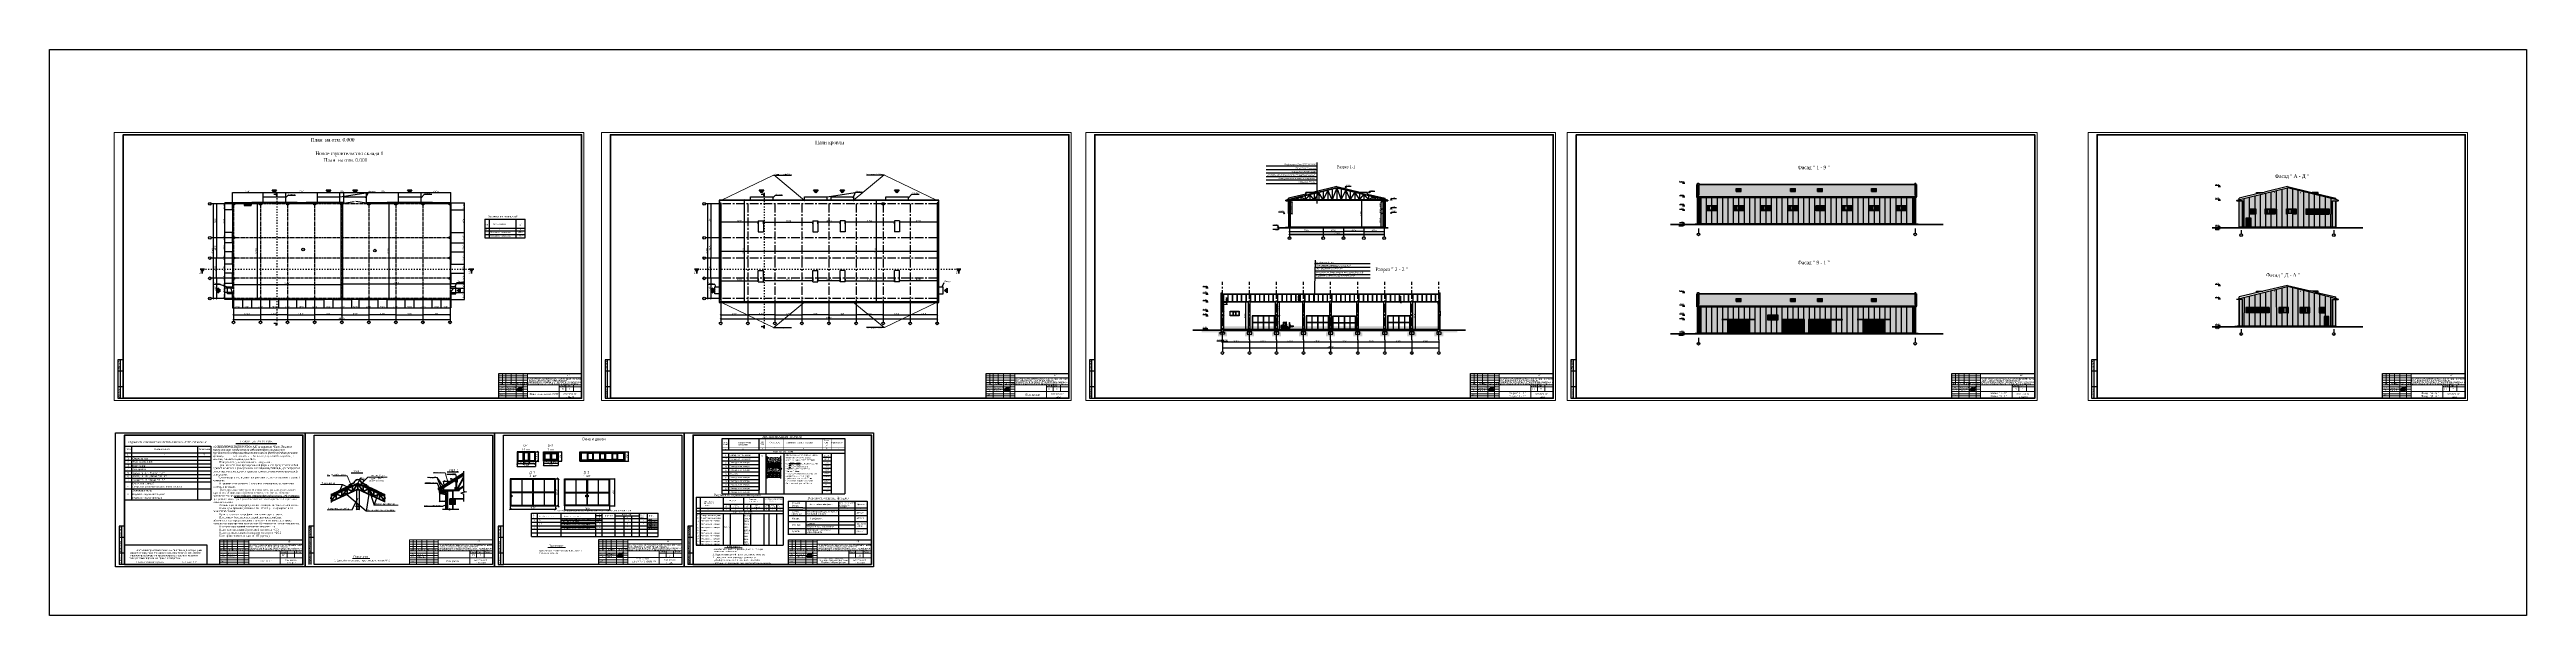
# Model space of a CAD drawing. Header units: millimetres. Extents: x 72928 to 1386960, y 320086 to 445536.
# Drawn here: x 72928 to 621892, y 320086 to 445536 of the extents above; entities that cross this region are included whole.
import ezdxf

# ---------------------------------------------------------------- set-up
doc = ezdxf.new("R2010")
doc.units = ezdxf.units.MM
for name, pattern in [('ACAD_ISO03W100', [30, 12, -18]), ('CENTER', [50.8, 31.75, -6.35, 6.35, -6.35]), ('CENTERX2', [101.6, 63.5, -12.7, 12.7, -12.7]), ('HIDDEN', [5.5, 4, -1.5])]:
    doc.linetypes.add(name, pattern=pattern)
doc.layers.get('Defpoints').update_dxf_attribs({"color": 140})
for name, color, linetype in [('PV-2D2E7D', 7, 'Continuous'), ('STENI', 7, 'Continuous'), ('TXT', 7, 'Continuous'), ('РАЗМЕРЫ', 5, 'Continuous'), ('СТЕНЫ', 7, 'Continuous'), ('ђЂЊЉЂ', 7, 'Continuous')]:
    doc.layers.add(name, color=color, linetype=linetype)
doc.styles.add('Annotative', font='romans.shx')
doc.styles.add('Arch-Dim', font='romans.shx', dxfattribs={"width": 0.75})
doc.styles.add('CYRILLC', font='cyrillc', dxfattribs={"width": 0.8, "height": 3})
doc.styles.add('Fayz', font='times.ttf', dxfattribs={"width": 0.8, "oblique": 1})
doc.styles.add('ira', font='arial.ttf', dxfattribs={"height": 3})
doc.styles.add('J~stule', font='dutch.ttf')
doc.styles.add('K', font='Cyrillc', dxfattribs={"width": 0.85})
doc.styles.add('style3', font='arial.ttf')
doc.styles.add('Оксана', font='romans.shx', dxfattribs={"width": 0.7, "height": 3})
doc.dimstyles.new('Annotative-UK', dxfattribs={"dimscale": 0, "dimtxt": 2.5, "dimasz": 1.5, "dimexe": 1.5, "dimexo": 1.5, "dimgap": 0.8, "dimtad": 1, "dimdec": 0, "dimdsep": 46, "dimtxsty": 'Arch-Dim', "dimblk": 'ARCHTICK', "dimcen": 2.5, "dimadec": 1, "dimazin": 2, "dimtfac": 1, "dimtdec": 0, "dimtix": 1, "dimtmove": 2, "dimatfit": 3, "dimfxl": 1, "dimtolj": 1, "dimtzin": 0, "dimarcsym": 0})
doc.dimstyles.new('ISO-25', dxfattribs={"dimtxt": 200, "dimasz": 50, "dimexe": 1.25, "dimexo": 0.625, "dimgap": 50, "dimtad": 1, "dimtxsty": 'Standard', "dimcen": 50, "dimadec": 0, "dimazin": 0, "dimtfac": 1, "dimtmove": 0, "dimatfit": 3, "dimfxl": 1, "dimarcsym": 0})
doc.dimstyles.new('J~style', dxfattribs={"dimscale": 100, "dimtxt": 3.5, "dimasz": 2, "dimexe": 0.55, "dimexo": 0.725, "dimtad": 1, "dimdec": 0, "dimdsep": 46, "dimtxsty": 'J~stule', "dimblk": 'OBLIQUE', "dimcen": 2, "dimdle": 0.5, "dimadec": 0, "dimazin": 0, "dimtfac": 1, "dimtdec": 0, "dimtmove": 0, "dimatfit": 3, "dimfxl": 1, "dimarcsym": 0})
pattern_1 = [(0, (-1936843.988, -527869.525), (0, 6.985), [5.08, -1.905]), (90, (-1936843.988, -527869.525), (-6.985, 4e-16), [5.08, -1.905])]
pattern_2 = [(0, (-1930943.988, -527872.525), (0, 6.985), [5.08, -1.905]), (90, (-1930943.988, -527872.525), (-6.985, 4e-16), [5.08, -1.905])]
pattern_3 = [(0, (-1948943.988, -527869.525), (0, 6.985), [5.08, -1.905]), (90, (-1948943.988, -527869.525), (-6.985, 4e-16), [5.08, -1.905])]
pattern_4 = [(0, (-1918944.1374, -527869.525), (0, 6.985), [5.08, -1.905]), (90, (-1918944.1374, -527869.525), (-6.985, 4e-16), [5.08, -1.905])]

# ---------------------------------------------------------------- blocks, each defined once
blk = doc.blocks.new('_Oblique')
at = {"color": 0, "linetype": 'ByBlock', "lineweight": -2}
blk.add_line((-0.5, -0.5), (0.5, 0.5), dxfattribs=at)
blk = doc.blocks.new('*D216')
at = {"color": 0, "lineweight": -2, "transparency": 16777216}
for p, q in [((368773, 404524), (347673, 404524)), ((347723, 405197), (347723, 404469)), ((368723, 405197), (368723, 404469))]:
    blk.add_line(p, q, dxfattribs=at)
at = {"layer": 'Defpoints', "color": 0, "transparency": 16777216}
for p in [(347723, 405269), (347723, 404524), (368723, 405269)]:
    blk.add_point(p, dxfattribs=at)
at = {"color": 0, "lineweight": -2, "transparency": 16777216, "xscale": 200, "yscale": 200, "zscale": 200, "rotation": 180}
blk.add_blockref('_Oblique', (347723, 404524), dxfattribs=at)
at = {"color": 0, "lineweight": -2, "transparency": 16777216, "xscale": 200, "yscale": 200, "zscale": 200}
blk.add_blockref('_Oblique', (368723, 404524), dxfattribs=at)
at = {"color": 0, "transparency": 16777216, "insert": (358223, 404766), "char_height": 350, "attachment_point": 5, "style": 'J~stule'}
blk.add_mtext('21000', dxfattribs=at)
blk = doc.blocks.new('*D64')
at = {"color": 0, "lineweight": -2, "transparency": 16777216}
for p, q in [((347673, 405164), (355273, 405164)), ((347723, 405197), (347723, 405109)), ((355223, 405440), (355223, 405109))]:
    blk.add_line(p, q, dxfattribs=at)
at = {"layer": 'Defpoints', "color": 0, "transparency": 16777216}
for p in [(347723, 405269), (355223, 405513), (355223, 405164)]:
    blk.add_point(p, dxfattribs=at)
at = {"color": 0, "lineweight": -2, "transparency": 16777216, "xscale": 200, "yscale": 200, "zscale": 200, "rotation": 180}
blk.add_blockref('_Oblique', (347723, 405164), dxfattribs=at)
at = {"color": 0, "lineweight": -2, "transparency": 16777216, "xscale": 200, "yscale": 200, "zscale": 200}
blk.add_blockref('_Oblique', (355223, 405164), dxfattribs=at)
at = {"color": 0, "transparency": 16777216, "insert": (351473, 405409), "char_height": 350, "attachment_point": 5, "style": 'J~stule'}
blk.add_mtext('7500', dxfattribs=at)
blk = doc.blocks.new('*D217')
at = {"color": 0, "lineweight": -2, "transparency": 16777216}
for p, q in [((364173, 405164), (368773, 405164)), ((364223, 405457), (364223, 405109)), ((368723, 405457), (368723, 405109))]:
    blk.add_line(p, q, dxfattribs=at)
at = {"layer": 'Defpoints', "color": 0, "transparency": 16777216}
for p in [(364223, 405530), (368723, 405530), (368723, 405164)]:
    blk.add_point(p, dxfattribs=at)
at = {"color": 0, "lineweight": -2, "transparency": 16777216, "xscale": 200, "yscale": 200, "zscale": 200, "rotation": 180}
blk.add_blockref('_Oblique', (364223, 405164), dxfattribs=at)
at = {"color": 0, "lineweight": -2, "transparency": 16777216, "xscale": 200, "yscale": 200, "zscale": 200}
blk.add_blockref('_Oblique', (368723, 405164), dxfattribs=at)
at = {"color": 0, "transparency": 16777216, "insert": (366473, 405409), "char_height": 350, "attachment_point": 5, "style": 'J~stule'}
blk.add_mtext('4500', dxfattribs=at)
blk = doc.blocks.new('*D218')
at = {"color": 0, "lineweight": -2, "transparency": 16777216}
for p, q in [((364273, 405164), (359673, 405164)), ((359723, 405609), (359723, 405109)), ((364223, 405609), (364223, 405109))]:
    blk.add_line(p, q, dxfattribs=at)
at = {"layer": 'Defpoints', "color": 0, "transparency": 16777216}
for p in [(359723, 405681), (359723, 405164), (364223, 405681)]:
    blk.add_point(p, dxfattribs=at)
at = {"color": 0, "lineweight": -2, "transparency": 16777216, "xscale": 200, "yscale": 200, "zscale": 200, "rotation": 180}
blk.add_blockref('_Oblique', (359723, 405164), dxfattribs=at)
at = {"color": 0, "lineweight": -2, "transparency": 16777216, "xscale": 200, "yscale": 200, "zscale": 200}
blk.add_blockref('_Oblique', (364223, 405164), dxfattribs=at)
at = {"color": 0, "transparency": 16777216, "insert": (361973, 405409), "char_height": 350, "attachment_point": 5, "style": 'J~stule'}
blk.add_mtext('4500', dxfattribs=at)
blk = doc.blocks.new('*D34')
at = {"color": 0, "lineweight": -2, "transparency": 16777216}
for p, q in [((355173, 405164), (359773, 405164)), ((355223, 405440), (355223, 405109)), ((359723, 405440), (359723, 405109))]:
    blk.add_line(p, q, dxfattribs=at)
at = {"layer": 'Defpoints', "color": 0, "transparency": 16777216}
for p in [(355223, 405513), (359723, 405513), (359723, 405164)]:
    blk.add_point(p, dxfattribs=at)
at = {"color": 0, "lineweight": -2, "transparency": 16777216, "xscale": 200, "yscale": 200, "zscale": 200, "rotation": 180}
blk.add_blockref('_Oblique', (355223, 405164), dxfattribs=at)
at = {"color": 0, "lineweight": -2, "transparency": 16777216, "xscale": 200, "yscale": 200, "zscale": 200}
blk.add_blockref('_Oblique', (359723, 405164), dxfattribs=at)
at = {"color": 0, "transparency": 16777216, "insert": (357473, 405409), "char_height": 350, "attachment_point": 5, "style": 'J~stule'}
blk.add_mtext('4500', dxfattribs=at)
blk = doc.blocks.new('*D204')
at = {"color": 0, "lineweight": -2, "transparency": 16777216}
for p, q in [((363866, 412154), (363739, 412154)), ((363794, 406104), (363794, 412204)), ((363866, 406154), (363739, 406154))]:
    blk.add_line(p, q, dxfattribs=at)
at = {"layer": 'Defpoints', "color": 0, "transparency": 16777216}
for p in [(363794, 412154), (363939, 412154), (363939, 406154)]:
    blk.add_point(p, dxfattribs=at)
at = {"color": 0, "lineweight": -2, "transparency": 16777216, "xscale": 200, "yscale": 200, "zscale": 200}
for p, rotation in [((363794, 412154), 90), ((363794, 406154), 270)]:
    blk.add_blockref('_Oblique', p, dxfattribs=dict(at, rotation=rotation))
at = {"color": 0, "transparency": 16777216, "insert": (363553, 409154), "char_height": 350, "attachment_point": 5, "rotation": 90, "style": 'J~stule'}
blk.add_mtext('6000', dxfattribs=at)
blk = doc.blocks.new('*D205')
at = {"color": 0, "lineweight": -2, "transparency": 16777216}
for p, q in [((368701, 409154), (368035, 409154)), ((368090, 406104), (368090, 409204)), ((368701, 406154), (368035, 406154))]:
    blk.add_line(p, q, dxfattribs=at)
at = {"layer": 'Defpoints', "color": 0, "transparency": 16777216}
for p in [(368090, 409154), (368773, 409154), (368773, 406154)]:
    blk.add_point(p, dxfattribs=at)
at = {"color": 0, "lineweight": -2, "transparency": 16777216, "xscale": 200, "yscale": 200, "zscale": 200}
for p, rotation in [((368090, 409154), 90), ((368090, 406154), 270)]:
    blk.add_blockref('_Oblique', p, dxfattribs=dict(at, rotation=rotation))
at = {"color": 0, "transparency": 16777216, "insert": (367849, 407654), "char_height": 350, "attachment_point": 5, "rotation": 90, "style": 'J~stule'}
blk.add_mtext('3000', dxfattribs=at)
blk = doc.blocks.new('*D206')
at = {"color": 0, "lineweight": -2, "transparency": 16777216}
for p, q in [((368701, 410154), (368035, 410154)), ((368701, 409154), (368035, 409154)), ((368090, 409104), (368090, 410204))]:
    blk.add_line(p, q, dxfattribs=at)
at = {"layer": 'Defpoints', "color": 0, "transparency": 16777216}
for p in [(368090, 410154), (368773, 410154), (368773, 409154)]:
    blk.add_point(p, dxfattribs=at)
at = {"color": 0, "lineweight": -2, "transparency": 16777216, "xscale": 200, "yscale": 200, "zscale": 200}
for p, rotation in [((368090, 410154), 90), ((368090, 409154), 270)]:
    blk.add_blockref('_Oblique', p, dxfattribs=dict(at, rotation=rotation))
at = {"color": 0, "transparency": 16777216, "insert": (367848, 409718), "char_height": 350, "attachment_point": 5, "rotation": 90, "style": 'J~stule'}
blk.add_mtext('1000', dxfattribs=at)
blk = doc.blocks.new('*D207')
at = {"color": 0, "lineweight": -2, "transparency": 16777216}
for p, q in [((347996, 411754), (348371, 411754)), ((348316, 409104), (348316, 411804)), ((347996, 409154), (348371, 409154))]:
    blk.add_line(p, q, dxfattribs=at)
at = {"layer": 'Defpoints', "color": 0, "transparency": 16777216}
for p in [(347923, 411754), (348316, 411754), (347923, 409154)]:
    blk.add_point(p, dxfattribs=at)
at = {"color": 0, "lineweight": -2, "transparency": 16777216, "xscale": 200, "yscale": 200, "zscale": 200}
for p, rotation in [((348316, 411754), 90), ((348316, 409154), 270)]:
    blk.add_blockref('_Oblique', p, dxfattribs=dict(at, rotation=rotation))
at = {"color": 0, "transparency": 16777216, "insert": (348075, 410454), "char_height": 350, "attachment_point": 5, "rotation": 90, "style": 'J~stule'}
blk.add_mtext('2600', dxfattribs=at)
blk = doc.blocks.new('fhdfghf')
at = {"color": 5, "lineweight": 20}
blk.add_line((664280, -199007, -14), (664210, -199108, -14), dxfattribs=at)
for centre, radius, start, end in [((663973, -199211, -14), 102, 115.60321, 197.52976), ((663964, -199145, -14), 131, 228.12548, 331.88384), ((665360, -200861, -14), 2253, 116.52499, 129.39953), ((663150, -198412, -14), 1223, 319.465, 345.13222), ((664258, -199149, -14), 63.1, 140.30017, 221.08227), ((664303, -199184, -14), 47.6, 124.86592, 181.7353), ((664387, -199157, -14), 112, 104.09821, 173.48119), ((664061, -198796, -14), 409, 301.62839, 317.30708), ((664304, -199134, -14), 30.6, 199.47047, 297.42016), ((664222, -198955, -14), 228, 294.9657, 331.78019), ((665091, -199543, -14), 789, 115.62125, 166.41289), ((664386, -199103, -14), 47.3, 230.28369, 302.13672), ((664347, -199062, -14), 18.5, 323.16135, 47.56506), ((664453, -199112, -14), 18.7, 151.33638, 325.71884), ((664538, -199262, -14), 86.9, 159.66949, 162.70652), ((665482, -199822, -14), 1184, 126.22001, 150.11417), ((665071, -199693, -14), 830, 130.33093, 136.57434), ((667650, -201327, -14), 3722, 132.67819, 148.13498), ((664516, -199105, -14), 24, 157.93366, 322.14584), ((664556, -199250, -14), 37.2, 153.64696, 295.56335), ((664604, -199274, -14), 91.5, 139.06414, 153.56741), ((666784, -200665, -14), 2676, 135.4958, 147.17844), ((664456, -199098, -14), 219, 302.00002, 323.63443), ((664699, -199257, -14), 71.4, 150.63485, 202.47397), ((660730, -195797, -14), 5196, 318.6511, 323.48771), ((665234, -199150, -14), 419, 117.72591, 141.49444)]:
    blk.add_arc(centre, radius, start, end, dxfattribs=at)
at = {"color": 5}
for centre, radius, start, end in [((664605, -199261, -14), 277, 133.44316, 153.71279), ((664418, -199065, -14), 5.37, 20.55043, 127.12834), ((664493, -199251, -14), 41.1, 159.02865, 264.31921), ((664469, -199173, -14), 121, 279.65503, 322.38926), ((664817, -198912, -14), 57, 48.03481, 133.19568), ((664817, -198912, -14), 57, 321.80716, 323.5871)]:
    blk.add_arc(centre, radius, start, end, dxfattribs=at)
blk = doc.blocks.new('hfgjfj')
at = {"color": 5}
for p, q in [((665018, -199469, -14), (664098, -199571, -14)), ((664098, -199571, -14), (664547, -199648, -14)), ((664168, -199728, -14), (664208, -199682, -14)), ((664330, -199647, -14), (664274, -199719, -14)), ((664518, -199405, -14), (664330, -199647, -14)), ((664375, -199772, -14), (664698, -199224, -14)), ((664698, -199224, -14), (664518, -199405, -14)), ((664573, -199518, -14), (664523, -199598, -14))]:
    blk.add_line(p, q, dxfattribs=at)
for centre, radius, start, end in [((663681, -200296, -14), 765, 80.74917, 98.77163), ((663589, -199533, -14), 25.4, 195.37878, 273.8454), ((683781, -375645, -14), 177240, 96.26802, 96.54112), ((663775, -199926, -14), 386, 57.49465, 85.66489), ((663922, -199679, -14), 98.8, 346.77694, 52.84546), ((665794, -200195, -14), 1832, 155.33856, 167.762), ((664239, -199701, -14), 39.4, 127.56812, 331.95321), ((663049, -199001, -14), 1345, 329.55013, 338.11727), ((664465, -199629, -14), 235, 143.93274, 183.58341), ((664284, -199499, -14), 13, 347.87873, 134.53888), ((667480, -201984, -14), 3812, 139.68572, 144.53185), ((664577, -199631, -14), 63.2, 148.96163, 194.99001), ((664537, -199599, -14), 53.2, 246.62258, 307.87123), ((663824, -198697, -14), 1203, 308.33184, 335.92367), ((665310, -199648, -14), 570, 155.28531, 192.31287)]:
    blk.add_arc(centre, radius, start, end, dxfattribs=at)
blk = doc.blocks.new('*D54')
at = {"color": 0, "lineweight": -2, "transparency": 16777216}
for p, q in [((221623, 385846), (269723, 385846)), ((221673, 386685), (221673, 385791)), ((269673, 386685), (269673, 385791))]:
    blk.add_line(p, q, dxfattribs=at)
at = {"layer": 'Defpoints', "color": 0, "transparency": 16777216}
for p in [(221673, 386758), (269673, 386758), (269673, 385846)]:
    blk.add_point(p, dxfattribs=at)
at = {"color": 0, "lineweight": -2, "transparency": 16777216, "xscale": 200, "yscale": 200, "zscale": 200, "rotation": 180}
blk.add_blockref('_Oblique', (221673, 385846), dxfattribs=at)
at = {"color": 0, "lineweight": -2, "transparency": 16777216, "xscale": 200, "yscale": 200, "zscale": 200}
blk.add_blockref('_Oblique', (269673, 385846), dxfattribs=at)
at = {"color": 0, "transparency": 16777216, "insert": (245673, 386087), "char_height": 350, "attachment_point": 5, "style": 'J~stule'}
blk.add_mtext('48000', dxfattribs=at)
blk = doc.blocks.new('*D212')
at = {"color": 0, "lineweight": -2, "transparency": 16777216}
for p, q in [((269723, 386735), (263623, 386735)), ((263673, 387555), (263673, 386680)), ((269673, 386836), (269673, 386680))]:
    blk.add_line(p, q, dxfattribs=at)
at = {"layer": 'Defpoints', "color": 0, "transparency": 16777216}
for p in [(263673, 387628), (263673, 386735), (269673, 386908)]:
    blk.add_point(p, dxfattribs=at)
at = {"color": 0, "lineweight": -2, "transparency": 16777216, "xscale": 200, "yscale": 200, "zscale": 200, "rotation": 180}
blk.add_blockref('_Oblique', (263673, 386735), dxfattribs=at)
at = {"color": 0, "lineweight": -2, "transparency": 16777216, "xscale": 200, "yscale": 200, "zscale": 200}
blk.add_blockref('_Oblique', (269673, 386735), dxfattribs=at)
at = {"color": 0, "transparency": 16777216, "insert": (266673, 386976), "char_height": 350, "attachment_point": 5, "style": 'J~stule'}
blk.add_mtext('6000', dxfattribs=at)
blk = doc.blocks.new('*D55')
at = {"color": 0, "lineweight": -2, "transparency": 16777216}
for p, q in [((257623, 386735), (263723, 386735)), ((257673, 388058), (257673, 386680)), ((263673, 388058), (263673, 386680))]:
    blk.add_line(p, q, dxfattribs=at)
at = {"layer": 'Defpoints', "color": 0, "transparency": 16777216}
for p in [(257673, 388131), (263673, 388131), (263673, 386735)]:
    blk.add_point(p, dxfattribs=at)
at = {"color": 0, "lineweight": -2, "transparency": 16777216, "xscale": 200, "yscale": 200, "zscale": 200, "rotation": 180}
blk.add_blockref('_Oblique', (257673, 386735), dxfattribs=at)
at = {"color": 0, "lineweight": -2, "transparency": 16777216, "xscale": 200, "yscale": 200, "zscale": 200}
blk.add_blockref('_Oblique', (263673, 386735), dxfattribs=at)
at = {"color": 0, "transparency": 16777216, "insert": (260673, 386976), "char_height": 350, "attachment_point": 5, "style": 'J~stule'}
blk.add_mtext('6000', dxfattribs=at)
blk = doc.blocks.new('*D56')
at = {"color": 0, "lineweight": -2, "transparency": 16777216}
for p, q in [((257723, 386735), (251623, 386735)), ((251673, 386836), (251673, 386680)), ((257673, 386836), (257673, 386680))]:
    blk.add_line(p, q, dxfattribs=at)
at = {"layer": 'Defpoints', "color": 0, "transparency": 16777216}
for p in [(251673, 386908), (251673, 386735), (257673, 386908)]:
    blk.add_point(p, dxfattribs=at)
at = {"color": 0, "lineweight": -2, "transparency": 16777216, "xscale": 200, "yscale": 200, "zscale": 200, "rotation": 180}
blk.add_blockref('_Oblique', (251673, 386735), dxfattribs=at)
at = {"color": 0, "lineweight": -2, "transparency": 16777216, "xscale": 200, "yscale": 200, "zscale": 200}
blk.add_blockref('_Oblique', (257673, 386735), dxfattribs=at)
at = {"color": 0, "transparency": 16777216, "insert": (254673, 386976), "char_height": 350, "attachment_point": 5, "style": 'J~stule'}
blk.add_mtext('6000', dxfattribs=at)
blk = doc.blocks.new('*D57')
at = {"color": 0, "lineweight": -2, "transparency": 16777216}
for p, q in [((245723, 386735), (239623, 386735)), ((239673, 386836), (239673, 386680)), ((245673, 386836), (245673, 386680))]:
    blk.add_line(p, q, dxfattribs=at)
at = {"layer": 'Defpoints', "color": 0, "transparency": 16777216}
for p in [(239673, 386908), (239673, 386735), (245673, 386908)]:
    blk.add_point(p, dxfattribs=at)
at = {"color": 0, "lineweight": -2, "transparency": 16777216, "xscale": 200, "yscale": 200, "zscale": 200, "rotation": 180}
blk.add_blockref('_Oblique', (239673, 386735), dxfattribs=at)
at = {"color": 0, "lineweight": -2, "transparency": 16777216, "xscale": 200, "yscale": 200, "zscale": 200}
blk.add_blockref('_Oblique', (245673, 386735), dxfattribs=at)
at = {"color": 0, "transparency": 16777216, "insert": (242673, 386976), "char_height": 350, "attachment_point": 5, "style": 'J~stule'}
blk.add_mtext('6000', dxfattribs=at)
blk = doc.blocks.new('*D58')
at = {"color": 0, "lineweight": -2, "transparency": 16777216}
for p, q in [((233623, 386735), (239723, 386735)), ((233673, 388843), (233673, 386680)), ((239673, 388843), (239673, 386680))]:
    blk.add_line(p, q, dxfattribs=at)
at = {"layer": 'Defpoints', "color": 0, "transparency": 16777216}
for p in [(233673, 388915), (239673, 388915), (239673, 386735)]:
    blk.add_point(p, dxfattribs=at)
at = {"color": 0, "lineweight": -2, "transparency": 16777216, "xscale": 200, "yscale": 200, "zscale": 200, "rotation": 180}
blk.add_blockref('_Oblique', (233673, 386735), dxfattribs=at)
at = {"color": 0, "lineweight": -2, "transparency": 16777216, "xscale": 200, "yscale": 200, "zscale": 200}
blk.add_blockref('_Oblique', (239673, 386735), dxfattribs=at)
at = {"color": 0, "transparency": 16777216, "insert": (236673, 386976), "char_height": 350, "attachment_point": 5, "style": 'J~stule'}
blk.add_mtext('6000', dxfattribs=at)
blk = doc.blocks.new('*D59')
at = {"color": 0, "lineweight": -2, "transparency": 16777216}
for p, q in [((233723, 386735), (227623, 386735)), ((227673, 386836), (227673, 386680)), ((233673, 386836), (233673, 386680))]:
    blk.add_line(p, q, dxfattribs=at)
at = {"layer": 'Defpoints', "color": 0, "transparency": 16777216}
for p in [(227673, 386908), (227673, 386735), (233673, 386908)]:
    blk.add_point(p, dxfattribs=at)
at = {"color": 0, "lineweight": -2, "transparency": 16777216, "xscale": 200, "yscale": 200, "zscale": 200, "rotation": 180}
blk.add_blockref('_Oblique', (227673, 386735), dxfattribs=at)
at = {"color": 0, "lineweight": -2, "transparency": 16777216, "xscale": 200, "yscale": 200, "zscale": 200}
blk.add_blockref('_Oblique', (233673, 386735), dxfattribs=at)
at = {"color": 0, "transparency": 16777216, "insert": (230673, 386976), "char_height": 350, "attachment_point": 5, "style": 'J~stule'}
blk.add_mtext('6000', dxfattribs=at)
blk = doc.blocks.new('*D60')
at = {"color": 0, "lineweight": -2, "transparency": 16777216}
for p, q in [((221623, 386735), (227723, 386735)), ((221673, 388843), (221673, 386680)), ((227673, 388843), (227673, 386680))]:
    blk.add_line(p, q, dxfattribs=at)
at = {"layer": 'Defpoints', "color": 0, "transparency": 16777216}
for p in [(221673, 388915), (227673, 388915), (227673, 386735)]:
    blk.add_point(p, dxfattribs=at)
at = {"color": 0, "lineweight": -2, "transparency": 16777216, "xscale": 200, "yscale": 200, "zscale": 200, "rotation": 180}
blk.add_blockref('_Oblique', (221673, 386735), dxfattribs=at)
at = {"color": 0, "lineweight": -2, "transparency": 16777216, "xscale": 200, "yscale": 200, "zscale": 200}
blk.add_blockref('_Oblique', (227673, 386735), dxfattribs=at)
at = {"color": 0, "transparency": 16777216, "insert": (224673, 386976), "char_height": 350, "attachment_point": 5, "style": 'J~stule'}
blk.add_mtext('6000', dxfattribs=at)
blk = doc.blocks.new('*D213')
at = {"color": 0, "lineweight": -2, "transparency": 16777216}
for p, q in [((219507, 411321), (218779, 411321)), ((218834, 390271), (218834, 411371)), ((220240, 390321), (218779, 390321))]:
    blk.add_line(p, q, dxfattribs=at)
at = {"layer": 'Defpoints', "color": 0, "transparency": 16777216}
for p in [(218834, 411321), (219579, 411321), (220312, 390321)]:
    blk.add_point(p, dxfattribs=at)
at = {"color": 0, "lineweight": -2, "transparency": 16777216, "xscale": 200, "yscale": 200, "zscale": 200}
for p, rotation in [((218834, 411321), 90), ((218834, 390321), 270)]:
    blk.add_blockref('_Oblique', p, dxfattribs=dict(at, rotation=rotation))
at = {"color": 0, "transparency": 16777216, "insert": (218592, 400821), "char_height": 350, "attachment_point": 5, "rotation": 90, "style": 'J~stule'}
blk.add_mtext('21000', dxfattribs=at)
blk = doc.blocks.new('*D61')
at = {"color": 0, "lineweight": -2, "transparency": 16777216}
for p, q in [((219507, 411321), (219419, 411321)), ((219474, 411371), (219474, 403771)), ((219750, 403821), (219419, 403821))]:
    blk.add_line(p, q, dxfattribs=at)
at = {"layer": 'Defpoints', "color": 0, "transparency": 16777216}
for p in [(219579, 411321), (219474, 403821), (219823, 403821)]:
    blk.add_point(p, dxfattribs=at)
at = {"color": 0, "lineweight": -2, "transparency": 16777216, "xscale": 200, "yscale": 200, "zscale": 200}
for p, rotation in [((219474, 411321), 90), ((219474, 403821), 270)]:
    blk.add_blockref('_Oblique', p, dxfattribs=dict(at, rotation=rotation))
at = {"color": 0, "transparency": 16777216, "insert": (219229, 407571), "char_height": 350, "attachment_point": 5, "rotation": 90, "style": 'J~stule'}
blk.add_mtext('7500', dxfattribs=at)
blk = doc.blocks.new('*D214')
at = {"color": 0, "lineweight": -2, "transparency": 16777216}
for p, q in [((219767, 394821), (219419, 394821)), ((220652, 390321), (219419, 390321)), ((219474, 394871), (219474, 390271))]:
    blk.add_line(p, q, dxfattribs=at)
at = {"layer": 'Defpoints', "color": 0, "transparency": 16777216}
for p in [(219474, 390321), (219840, 394821), (220724, 390321)]:
    blk.add_point(p, dxfattribs=at)
at = {"color": 0, "lineweight": -2, "transparency": 16777216, "xscale": 200, "yscale": 200, "zscale": 200}
for p, rotation in [((219474, 394821), 90), ((219474, 390321), 270)]:
    blk.add_blockref('_Oblique', p, dxfattribs=dict(at, rotation=rotation))
at = {"color": 0, "transparency": 16777216, "insert": (219229, 392571), "char_height": 350, "attachment_point": 5, "rotation": 90, "style": 'J~stule'}
blk.add_mtext('4500', dxfattribs=at)
blk = doc.blocks.new('*D215')
at = {"color": 0, "lineweight": -2, "transparency": 16777216}
for p, q in [((220891, 399321), (219419, 399321)), ((219474, 394771), (219474, 399371)), ((220891, 394821), (219419, 394821))]:
    blk.add_line(p, q, dxfattribs=at)
at = {"layer": 'Defpoints', "color": 0, "transparency": 16777216}
for p in [(219474, 399321), (220963, 399321), (220963, 394821)]:
    blk.add_point(p, dxfattribs=at)
at = {"color": 0, "lineweight": -2, "transparency": 16777216, "xscale": 200, "yscale": 200, "zscale": 200}
for p, rotation in [((219474, 399321), 90), ((219474, 394821), 270)]:
    blk.add_blockref('_Oblique', p, dxfattribs=dict(at, rotation=rotation))
at = {"color": 0, "transparency": 16777216, "insert": (219229, 397071), "char_height": 350, "attachment_point": 5, "rotation": 90, "style": 'J~stule'}
blk.add_mtext('4500', dxfattribs=at)
blk = doc.blocks.new('*D62')
at = {"color": 0, "lineweight": -2, "transparency": 16777216}
for p, q in [((219750, 403821), (219419, 403821)), ((219474, 403871), (219474, 399271)), ((219750, 399321), (219419, 399321))]:
    blk.add_line(p, q, dxfattribs=at)
at = {"layer": 'Defpoints', "color": 0, "transparency": 16777216}
for p in [(219823, 403821), (219474, 399321), (219823, 399321)]:
    blk.add_point(p, dxfattribs=at)
at = {"color": 0, "lineweight": -2, "transparency": 16777216, "xscale": 200, "yscale": 200, "zscale": 200}
for p, rotation in [((219474, 403821), 90), ((219474, 399321), 270)]:
    blk.add_blockref('_Oblique', p, dxfattribs=dict(at, rotation=rotation))
at = {"color": 0, "transparency": 16777216, "insert": (219229, 401571), "char_height": 350, "attachment_point": 5, "rotation": 90, "style": 'J~stule'}
blk.add_mtext('4500', dxfattribs=at)
blk = doc.blocks.new('*D63')
at = {"color": 0, "lineweight": -2, "transparency": 16777216}
for p, q in [((256347, 412046), (256159, 412046)), ((256214, 389546), (256214, 412096)), ((256347, 389596), (256159, 389596))]:
    blk.add_line(p, q, dxfattribs=at)
at = {"layer": 'Defpoints', "color": 0, "transparency": 16777216}
for p in [(256214, 412046), (256420, 412046), (256420, 389596)]:
    blk.add_point(p, dxfattribs=at)
at = {"color": 0, "lineweight": -2, "transparency": 16777216, "xscale": 200, "yscale": 200, "zscale": 200}
for p, rotation in [((256214, 412046), 90), ((256214, 389596), 270)]:
    blk.add_blockref('_Oblique', p, dxfattribs=dict(at, rotation=rotation))
at = {"color": 0, "transparency": 16777216, "insert": (255969, 400821), "char_height": 350, "attachment_point": 5, "rotation": 90, "style": 'J~stule'}
blk.add_mtext('22450', dxfattribs=at)
blk = doc.blocks.new('*D39')
at = {"color": 0, "lineweight": -2, "transparency": 16777216}
for p, q in [((245623, 386735), (251723, 386735)), ((245673, 388422), (245673, 386680)), ((251673, 388422), (251673, 386680))]:
    blk.add_line(p, q, dxfattribs=at)
at = {"layer": 'Defpoints', "color": 0, "transparency": 16777216}
for p in [(245673, 388495), (251673, 388495), (251673, 386735)]:
    blk.add_point(p, dxfattribs=at)
at = {"color": 0, "lineweight": -2, "transparency": 16777216, "xscale": 200, "yscale": 200, "zscale": 200, "rotation": 180}
blk.add_blockref('_Oblique', (245673, 386735), dxfattribs=at)
at = {"color": 0, "lineweight": -2, "transparency": 16777216, "xscale": 200, "yscale": 200, "zscale": 200}
blk.add_blockref('_Oblique', (251673, 386735), dxfattribs=at)
at = {"color": 0, "transparency": 16777216, "insert": (248673, 386976), "char_height": 350, "attachment_point": 5, "style": 'J~stule'}
blk.add_mtext('6000', dxfattribs=at)
blk = doc.blocks.new('*D40')
at = {"color": 0, "lineweight": -2, "transparency": 16777216}
for p, q in [((227277, 412168), (226919, 412168)), ((226974, 389424), (226974, 412218)), ((227277, 389474), (226919, 389474))]:
    blk.add_line(p, q, dxfattribs=at)
at = {"layer": 'Defpoints', "color": 0, "transparency": 16777216}
for p in [(226974, 412168), (227349, 412168), (227349, 389474)]:
    blk.add_point(p, dxfattribs=at)
at = {"color": 0, "lineweight": -2, "transparency": 16777216, "xscale": 200, "yscale": 200, "zscale": 200}
for p, rotation in [((226974, 412168), 90), ((226974, 389474), 270)]:
    blk.add_blockref('_Oblique', p, dxfattribs=dict(at, rotation=rotation))
at = {"color": 0, "transparency": 16777216, "insert": (226733, 400821), "char_height": 350, "attachment_point": 5, "rotation": 90, "style": 'J~stule'}
blk.add_mtext('22694', dxfattribs=at)
blk = doc.blocks.new('ghhfthv')
for p, q in [((980663, -468373), (980269, -468433)), ((980269, -468433), (980269, -468552)), ((980269, -468552), (980632, -468552)), ((980342, -468612), (980269, -468552)), ((980311, -468108), (980299, -468428)), ((980556, -468078), (980311, -468108)), ((980342, -468612), (980651, -468612)), ((980556, -468078), (980795, -468078)), ((980556, -468389), (980556, -468078)), ((980621, -468612), (980674, -468311)), ((980651, -468612), (980699, -468341)), ((980674, -468311), (981386, -468311)), ((980699, -468341), (981237, -468341)), ((980801, -467383), (980735, -468078)), ((980821, -467481), (980773, -467989)), ((980833, -467483), (980785, -467990)), ((980795, -468311), (980795, -468078)), ((980801, -467383), (981535, -467383)), ((980803, -468010), (980938, -468010)), ((980803, -468022), (980938, -468022)), ((980851, -467454), (980938, -467454)), ((980851, -467466), (980938, -467466)), ((980956, -467992), (980956, -467484)), ((980968, -467992), (980968, -467484)), ((981028, -468311), (981028, -467484)), ((981028, -468299), (981386, -468299)), ((981040, -467992), (981040, -467484)), ((981057, -467454), (981356, -467454)), ((981057, -467466), (981356, -467466)), ((981057, -468010), (981356, -468010)), ((981057, -468022), (981356, -468022)), ((981284, -468612), (981237, -468341)), ((981315, -468612), (981262, -468311)), ((981284, -468612), (981433, -468612)), ((981374, -467992), (981374, -467484)), ((981386, -468341), (981386, -467484)), ((981386, -468341), (981433, -468341)), ((981416, -467974), (981416, -467494)), ((981428, -467974), (981428, -467499)), ((981433, -468341), (981648, -468263)), ((981433, -468341), (981433, -468612)), ((981433, -468558), (981594, -468558)), ((981433, -468594), (981583, -468594)), ((981452, -467991), (981581, -467944)), ((981456, -468002), (981585, -467955)), ((981528, -468543), (981569, -468311)), ((981528, -468543), (981558, -468543)), ((981648, -468263), (981535, -467383)), ((981593, -467927), (981536, -467487)), ((981558, -468543), (981594, -468341)), ((981569, -468311), (981862, -468311)), ((981594, -468341), (981862, -468341)), ((981862, -468341), (981862, -468311)), ((982180, -468883), (982180, -467438)), ((982180, -467438), (982269, -467438)), ((982180, -468883), (982269, -468883)), ((982269, -468883), (982269, -467438)), ((982395, -468096), (982269, -468096)), ((982395, -468419), (982269, -468419)), ((982372, -468041), (982372, -467936)), ((982372, -467936), (982432, -467936)), ((982395, -468041), (982372, -468041)), ((982395, -468556), (982395, -467959)), ((982395, -467959), (982410, -467959)), ((982395, -468556), (982410, -468556)), ((982410, -468556), (982410, -467959)), ((982410, -468280), (982962, -468280)), ((982432, -468258), (982432, -467936)), ((982432, -468258), (983138, -468258)), ((983063, -468258), (982507, -468258)), ((982962, -468280), (983138, -468268)), ((983138, -468258), (983138, -468268))]:
    blk.add_line(p, q)
blk.add_lwpolyline([(981535, -467383, 0.068746), (981476, -467391, 0.0808315), (981430, -467412, 0.107033), (981396, -467448, 0.1376372), (981386, -467484, 0.1376372)], format="xyb")
for centre, radius in [((980968, -468657), 287), ((980968, -468657), 164), ((980968, -468657), 89.6), ((980968, -468657), 44.8), ((981862, -468657), 287), ((981862, -468657), 164), ((981862, -468657), 89.6), ((981862, -468657), 44.8)]:
    blk.add_circle(centre, radius)
for centre, radius, start, end in [((980803, -467992), 29.9, 174.60609, 270), ((980803, -467992), 17.9, 174.60609, 270), ((980851, -467484), 29.9, 90, 174.60609), ((980851, -467484), 17.9, 90, 174.60609), ((980938, -467484), 29.9, 0, 90), ((980938, -467484), 17.9, 0, 90), ((980938, -467992), 29.9, 270, 0), ((980938, -467992), 17.9, 270, 0), ((981057, -467484), 29.9, 90, 180), ((981057, -467992), 29.9, 180, 270), ((981057, -467484), 17.9, 90, 180), ((981057, -467992), 17.9, 180, 270), ((981356, -467484), 29.9, 0, 90), ((981356, -467484), 17.9, 0, 90), ((981356, -467992), 17.9, 270, 0), ((981356, -467992), 29.9, 270, 0), ((981446, -467494), 29.9, 139.68452, 180), ((981446, -467974), 29.9, 180, 289.81671), ((981488, -467530), 85.5, 57.37521, 139.68452), ((981457, -467499), 29.9, 134.23026, 180), ((981446, -467974), 17.9, 180, 289.81671), ((981488, -467530), 73.5, 64.34932, 134.23026), ((981507, -467491), 29.9, 7.34005, 64.34932), ((981518, -467483), 29.9, 7.34005, 57.37521), ((981575, -467927), 17.9, 289.81671, 7.34005), ((981575, -467927), 29.9, 289.81671, 7.34005)]:
    blk.add_arc(centre, radius, start, end)
blk = doc.blocks.new('*D35')
at = {"color": 0, "lineweight": -2, "transparency": 16777216}
for p, q in [((344434, 386512), (345556, 386512)), ((345501, 383462), (345501, 386562)), ((344434, 383512), (345556, 383512))]:
    blk.add_line(p, q, dxfattribs=at)
at = {"layer": 'Defpoints', "color": 0, "transparency": 16777216}
for p in [(344361, 386512), (345501, 386512), (344361, 383512)]:
    blk.add_point(p, dxfattribs=at)
at = {"color": 0, "lineweight": -2, "transparency": 16777216, "xscale": 200, "yscale": 200, "zscale": 200}
for p, rotation in [((345501, 386512), 90), ((345501, 383512), 270)]:
    blk.add_blockref('_Oblique', p, dxfattribs=dict(at, rotation=rotation))
at = {"color": 0, "transparency": 16777216, "insert": (345260, 385012), "char_height": 350, "attachment_point": 5, "rotation": 90, "style": 'J~stule'}
blk.add_mtext('3000', dxfattribs=at)
blk = doc.blocks.new('*D36')
at = {"color": 0, "lineweight": -2, "transparency": 16777216}
for p, q in [((332734, 386512), (333234, 386512)), ((333179, 383462), (333179, 386562)), ((332734, 383512), (333234, 383512))]:
    blk.add_line(p, q, dxfattribs=at)
at = {"layer": 'Defpoints', "color": 0, "transparency": 16777216}
for p in [(332661, 386512), (333179, 386512), (332661, 383512)]:
    blk.add_point(p, dxfattribs=at)
at = {"color": 0, "lineweight": -2, "transparency": 16777216, "xscale": 200, "yscale": 200, "zscale": 200}
for p, rotation in [((333179, 386512), 90), ((333179, 383512), 270)]:
    blk.add_blockref('_Oblique', p, dxfattribs=dict(at, rotation=rotation))
at = {"color": 0, "transparency": 16777216, "insert": (332938, 385012), "char_height": 350, "attachment_point": 5, "rotation": 90, "style": 'J~stule'}
blk.add_mtext('3000', dxfattribs=at)
blk = doc.blocks.new('*D37')
at = {"color": 0, "lineweight": -2, "transparency": 16777216}
for p, q in [((332734, 387512), (333234, 387512)), ((332734, 386512), (333234, 386512)), ((333179, 386462), (333179, 387562))]:
    blk.add_line(p, q, dxfattribs=at)
at = {"layer": 'Defpoints', "color": 0, "transparency": 16777216}
for p in [(332661, 387512), (332661, 386512), (333179, 387512)]:
    blk.add_point(p, dxfattribs=at)
at = {"color": 0, "lineweight": -2, "transparency": 16777216, "xscale": 200, "yscale": 200, "zscale": 200}
for p, rotation in [((333179, 387512), 90), ((333179, 386512), 270)]:
    blk.add_blockref('_Oblique', p, dxfattribs=dict(at, rotation=rotation))
at = {"color": 0, "transparency": 16777216, "insert": (332936, 387012), "char_height": 350, "attachment_point": 5, "rotation": 90, "style": 'J~stule'}
blk.add_mtext('1000', dxfattribs=at)
blk = doc.blocks.new('*D38')
at = {"color": 0, "lineweight": -2, "transparency": 16777216}
for p, q in [((375383, 389612), (375738, 389612)), ((375683, 383462), (375683, 389662)), ((375383, 383512), (375738, 383512))]:
    blk.add_line(p, q, dxfattribs=at)
at = {"layer": 'Defpoints', "color": 0, "transparency": 16777216}
for p in [(375311, 389612), (375683, 389612), (375311, 383512)]:
    blk.add_point(p, dxfattribs=at)
at = {"color": 0, "lineweight": -2, "transparency": 16777216, "xscale": 200, "yscale": 200, "zscale": 200}
for p, rotation in [((375683, 389612), 90), ((375683, 383512), 270)]:
    blk.add_blockref('_Oblique', p, dxfattribs=dict(at, rotation=rotation))
at = {"color": 0, "transparency": 16777216, "insert": (375441, 386562), "char_height": 350, "attachment_point": 5, "rotation": 90, "style": 'J~stule'}
blk.add_mtext('6100', dxfattribs=at)
blk = doc.blocks.new('*D42')
at = {"color": 0, "lineweight": -2, "transparency": 16777216}
for p, q in [((380911, 380650), (374811, 380650)), ((374861, 381077), (374861, 380595)), ((380861, 381077), (380861, 380595))]:
    blk.add_line(p, q, dxfattribs=at)
at = {"layer": 'Defpoints', "color": 0, "transparency": 16777216}
for p in [(374861, 381150), (374861, 380650), (380861, 381150)]:
    blk.add_point(p, dxfattribs=at)
at = {"color": 0, "lineweight": -2, "transparency": 16777216, "xscale": 200, "yscale": 200, "zscale": 200, "rotation": 180}
blk.add_blockref('_Oblique', (374861, 380650), dxfattribs=at)
at = {"color": 0, "lineweight": -2, "transparency": 16777216, "xscale": 200, "yscale": 200, "zscale": 200}
blk.add_blockref('_Oblique', (380861, 380650), dxfattribs=at)
at = {"color": 0, "transparency": 16777216, "insert": (377861, 380891), "char_height": 350, "attachment_point": 5, "style": 'J~stule'}
blk.add_mtext('6000', dxfattribs=at)
blk = doc.blocks.new('*D43')
at = {"color": 0, "lineweight": -2, "transparency": 16777216}
for p, q in [((374911, 380650), (368811, 380650)), ((368861, 381077), (368861, 380595)), ((374861, 381077), (374861, 380595))]:
    blk.add_line(p, q, dxfattribs=at)
at = {"layer": 'Defpoints', "color": 0, "transparency": 16777216}
for p in [(368861, 381150), (368861, 380650), (374861, 381150)]:
    blk.add_point(p, dxfattribs=at)
at = {"color": 0, "lineweight": -2, "transparency": 16777216, "xscale": 200, "yscale": 200, "zscale": 200, "rotation": 180}
blk.add_blockref('_Oblique', (368861, 380650), dxfattribs=at)
at = {"color": 0, "lineweight": -2, "transparency": 16777216, "xscale": 200, "yscale": 200, "zscale": 200}
blk.add_blockref('_Oblique', (374861, 380650), dxfattribs=at)
at = {"color": 0, "transparency": 16777216, "insert": (371861, 380891), "char_height": 350, "attachment_point": 5, "style": 'J~stule'}
blk.add_mtext('6000', dxfattribs=at)
blk = doc.blocks.new('*D44')
at = {"color": 0, "lineweight": -2, "transparency": 16777216}
for p, q in [((368911, 380650), (362811, 380650)), ((362861, 381077), (362861, 380595)), ((368861, 381077), (368861, 380595))]:
    blk.add_line(p, q, dxfattribs=at)
at = {"layer": 'Defpoints', "color": 0, "transparency": 16777216}
for p in [(362861, 381150), (362861, 380650), (368861, 381150)]:
    blk.add_point(p, dxfattribs=at)
at = {"color": 0, "lineweight": -2, "transparency": 16777216, "xscale": 200, "yscale": 200, "zscale": 200, "rotation": 180}
blk.add_blockref('_Oblique', (362861, 380650), dxfattribs=at)
at = {"color": 0, "lineweight": -2, "transparency": 16777216, "xscale": 200, "yscale": 200, "zscale": 200}
blk.add_blockref('_Oblique', (368861, 380650), dxfattribs=at)
at = {"color": 0, "transparency": 16777216, "insert": (365861, 380891), "char_height": 350, "attachment_point": 5, "style": 'J~stule'}
blk.add_mtext('6000', dxfattribs=at)
blk = doc.blocks.new('*D45')
at = {"color": 0, "lineweight": -2, "transparency": 16777216}
for p, q in [((362911, 380650), (356811, 380650)), ((356861, 381077), (356861, 380595)), ((362861, 381077), (362861, 380595))]:
    blk.add_line(p, q, dxfattribs=at)
at = {"layer": 'Defpoints', "color": 0, "transparency": 16777216}
for p in [(356861, 381150), (356861, 380650), (362861, 381150)]:
    blk.add_point(p, dxfattribs=at)
at = {"color": 0, "lineweight": -2, "transparency": 16777216, "xscale": 200, "yscale": 200, "zscale": 200, "rotation": 180}
blk.add_blockref('_Oblique', (356861, 380650), dxfattribs=at)
at = {"color": 0, "lineweight": -2, "transparency": 16777216, "xscale": 200, "yscale": 200, "zscale": 200}
blk.add_blockref('_Oblique', (362861, 380650), dxfattribs=at)
at = {"color": 0, "transparency": 16777216, "insert": (359861, 380891), "char_height": 350, "attachment_point": 5, "style": 'J~stule'}
blk.add_mtext('6000', dxfattribs=at)
blk = doc.blocks.new('*D46')
at = {"color": 0, "lineweight": -2, "transparency": 16777216}
for p, q in [((356911, 380650), (350811, 380650)), ((350861, 381077), (350861, 380595)), ((356861, 381077), (356861, 380595))]:
    blk.add_line(p, q, dxfattribs=at)
at = {"layer": 'Defpoints', "color": 0, "transparency": 16777216}
for p in [(350861, 381150), (350861, 380650), (356861, 381150)]:
    blk.add_point(p, dxfattribs=at)
at = {"color": 0, "lineweight": -2, "transparency": 16777216, "xscale": 200, "yscale": 200, "zscale": 200, "rotation": 180}
blk.add_blockref('_Oblique', (350861, 380650), dxfattribs=at)
at = {"color": 0, "lineweight": -2, "transparency": 16777216, "xscale": 200, "yscale": 200, "zscale": 200}
blk.add_blockref('_Oblique', (356861, 380650), dxfattribs=at)
at = {"color": 0, "transparency": 16777216, "insert": (353861, 380891), "char_height": 350, "attachment_point": 5, "style": 'J~stule'}
blk.add_mtext('6000', dxfattribs=at)
blk = doc.blocks.new('*D47')
at = {"color": 0, "lineweight": -2, "transparency": 16777216}
for p, q in [((350911, 380650), (344811, 380650)), ((344861, 381077), (344861, 380595)), ((350861, 381077), (350861, 380595))]:
    blk.add_line(p, q, dxfattribs=at)
at = {"layer": 'Defpoints', "color": 0, "transparency": 16777216}
for p in [(344861, 381150), (344861, 380650), (350861, 381150)]:
    blk.add_point(p, dxfattribs=at)
at = {"color": 0, "lineweight": -2, "transparency": 16777216, "xscale": 200, "yscale": 200, "zscale": 200, "rotation": 180}
blk.add_blockref('_Oblique', (344861, 380650), dxfattribs=at)
at = {"color": 0, "lineweight": -2, "transparency": 16777216, "xscale": 200, "yscale": 200, "zscale": 200}
blk.add_blockref('_Oblique', (350861, 380650), dxfattribs=at)
at = {"color": 0, "transparency": 16777216, "insert": (347861, 380891), "char_height": 350, "attachment_point": 5, "style": 'J~stule'}
blk.add_mtext('6000', dxfattribs=at)
blk = doc.blocks.new('*D48')
at = {"color": 0, "lineweight": -2, "transparency": 16777216}
for p, q in [((344911, 380650), (338811, 380650)), ((338861, 381077), (338861, 380595)), ((344861, 381077), (344861, 380595))]:
    blk.add_line(p, q, dxfattribs=at)
at = {"layer": 'Defpoints', "color": 0, "transparency": 16777216}
for p in [(338861, 381150), (338861, 380650), (344861, 381150)]:
    blk.add_point(p, dxfattribs=at)
at = {"color": 0, "lineweight": -2, "transparency": 16777216, "xscale": 200, "yscale": 200, "zscale": 200, "rotation": 180}
blk.add_blockref('_Oblique', (338861, 380650), dxfattribs=at)
at = {"color": 0, "lineweight": -2, "transparency": 16777216, "xscale": 200, "yscale": 200, "zscale": 200}
blk.add_blockref('_Oblique', (344861, 380650), dxfattribs=at)
at = {"color": 0, "transparency": 16777216, "insert": (341861, 380891), "char_height": 350, "attachment_point": 5, "style": 'J~stule'}
blk.add_mtext('6000', dxfattribs=at)
blk = doc.blocks.new('*D49')
at = {"color": 0, "lineweight": -2, "transparency": 16777216}
for p, q in [((338911, 380650), (332811, 380650)), ((332861, 381077), (332861, 380595)), ((338861, 381077), (338861, 380595))]:
    blk.add_line(p, q, dxfattribs=at)
at = {"layer": 'Defpoints', "color": 0, "transparency": 16777216}
for p in [(332861, 381150), (332861, 380650), (338861, 381150)]:
    blk.add_point(p, dxfattribs=at)
at = {"color": 0, "lineweight": -2, "transparency": 16777216, "xscale": 200, "yscale": 200, "zscale": 200, "rotation": 180}
blk.add_blockref('_Oblique', (332861, 380650), dxfattribs=at)
at = {"color": 0, "lineweight": -2, "transparency": 16777216, "xscale": 200, "yscale": 200, "zscale": 200}
blk.add_blockref('_Oblique', (338861, 380650), dxfattribs=at)
at = {"color": 0, "transparency": 16777216, "insert": (335861, 380891), "char_height": 350, "attachment_point": 5, "style": 'J~stule'}
blk.add_mtext('6000', dxfattribs=at)
blk = doc.blocks.new('*D50')
at = {"color": 0, "lineweight": -2, "transparency": 16777216}
for p, q in [((332661, 380894), (331620, 380894)), ((332661, 381211), (332661, 380839)), ((332911, 380894), (332661, 380894)), ((332861, 381211), (332861, 380839))]:
    blk.add_line(p, q, dxfattribs=at)
at = {"layer": 'Defpoints', "color": 0, "transparency": 16777216}
for p in [(332661, 381283), (332661, 380894), (332861, 381283)]:
    blk.add_point(p, dxfattribs=at)
at = {"color": 0, "lineweight": -2, "transparency": 16777216, "xscale": 200, "yscale": 200, "zscale": 200, "rotation": 180}
blk.add_blockref('_Oblique', (332661, 380894), dxfattribs=at)
at = {"color": 0, "lineweight": -2, "transparency": 16777216, "xscale": 200, "yscale": 200, "zscale": 200}
blk.add_blockref('_Oblique', (332861, 380894), dxfattribs=at)
at = {"color": 0, "transparency": 16777216, "insert": (332040, 381135), "char_height": 350, "attachment_point": 5, "style": 'J~stule'}
blk.add_mtext('200', dxfattribs=at)
blk = doc.blocks.new('*D51')
at = {"color": 0, "lineweight": -2, "transparency": 16777216}
for p, q in [((332811, 380894), (333061, 380894)), ((332861, 381211), (332861, 380839)), ((333061, 381211), (333061, 380839)), ((333061, 380894), (334103, 380894))]:
    blk.add_line(p, q, dxfattribs=at)
at = {"layer": 'Defpoints', "color": 0, "transparency": 16777216}
for p in [(332861, 381283), (333061, 381283), (333061, 380894)]:
    blk.add_point(p, dxfattribs=at)
at = {"color": 0, "lineweight": -2, "transparency": 16777216, "xscale": 200, "yscale": 200, "zscale": 200, "rotation": 180}
blk.add_blockref('_Oblique', (332861, 380894), dxfattribs=at)
at = {"color": 0, "lineweight": -2, "transparency": 16777216, "xscale": 200, "yscale": 200, "zscale": 200}
blk.add_blockref('_Oblique', (333061, 380894), dxfattribs=at)
at = {"color": 0, "transparency": 16777216, "insert": (333682, 381135), "char_height": 350, "attachment_point": 5, "style": 'J~stule'}
blk.add_mtext('200', dxfattribs=at)
blk = doc.blocks.new('*D52')
at = {"color": 0, "lineweight": -2, "transparency": 16777216}
for p, q in [((333884, 389512), (333884, 390556)), ((333134, 389512), (333939, 389512)), ((333134, 389112), (333939, 389112)), ((333884, 389062), (333884, 389512))]:
    blk.add_line(p, q, dxfattribs=at)
at = {"layer": 'Defpoints', "color": 0, "transparency": 16777216}
for p in [(333061, 389512), (333061, 389112), (333884, 389512)]:
    blk.add_point(p, dxfattribs=at)
at = {"color": 0, "lineweight": -2, "transparency": 16777216, "xscale": 200, "yscale": 200, "zscale": 200}
for p, rotation in [((333884, 389512), 90), ((333884, 389112), 270)]:
    blk.add_blockref('_Oblique', p, dxfattribs=dict(at, rotation=rotation))
at = {"color": 0, "transparency": 16777216, "insert": (333643, 390134), "char_height": 350, "attachment_point": 5, "rotation": 90, "style": 'J~stule'}
blk.add_mtext('400', dxfattribs=at)
blk = doc.blocks.new('*D53')
at = {"color": 0, "lineweight": -2, "transparency": 16777216}
for p, q in [((372414, 389612), (372414, 390830)), ((372235, 389612), (372469, 389612)), ((372235, 389512), (372469, 389512)), ((372414, 389512), (372414, 389612)), ((372414, 389512), (372414, 389312))]:
    blk.add_line(p, q, dxfattribs=at)
at = {"layer": 'Defpoints', "color": 0, "transparency": 16777216}
for p in [(372163, 389612), (372163, 389512), (372414, 389612)]:
    blk.add_point(p, dxfattribs=at)
at = {"color": 0, "lineweight": -2, "transparency": 16777216, "xscale": 200, "yscale": 200, "zscale": 200}
for p, rotation in [((372414, 389612), 270), ((372414, 389512), 90)]:
    blk.add_blockref('_Oblique', p, dxfattribs=dict(at, rotation=rotation))
at = {"color": 0, "transparency": 16777216, "insert": (372172, 390421), "char_height": 350, "attachment_point": 5, "rotation": 90, "style": 'J~stule'}
blk.add_mtext('100', dxfattribs=at)
blk = doc.blocks.new('*D41')
at = {"color": 0, "lineweight": -2, "transparency": 16777216}
for p, q in [((344434, 386512), (345556, 386512)), ((345134, 389512), (345556, 389512)), ((345501, 386462), (345501, 389562))]:
    blk.add_line(p, q, dxfattribs=at)
at = {"layer": 'Defpoints', "color": 0, "transparency": 16777216}
for p in [(344361, 386512), (345061, 389512), (345501, 389512)]:
    blk.add_point(p, dxfattribs=at)
at = {"color": 0, "lineweight": -2, "transparency": 16777216, "xscale": 200, "yscale": 200, "zscale": 200}
for p, rotation in [((345501, 389512), 90), ((345501, 386512), 270)]:
    blk.add_blockref('_Oblique', p, dxfattribs=dict(at, rotation=rotation))
at = {"color": 0, "transparency": 16777216, "insert": (345260, 388012), "char_height": 350, "attachment_point": 5, "rotation": 90, "style": 'J~stule'}
blk.add_mtext('3000', dxfattribs=at)
blk = doc.blocks.new('_ArchTick')
at = {"color": 0, "linetype": 'ByBlock', "const_width": 0.15}
blk.add_lwpolyline([(-0.5, -0.5), (0.5, 0.5)], dxfattribs=at)
blk = doc.blocks.new('*D211')
at = {"color": 0, "lineweight": -2, "transparency": 16777216}
for p, q in [((332861, 380648), (332861, 379445)), ((332861, 379446), (380861, 379446)), ((380861, 380648), (380861, 379445))]:
    blk.add_line(p, q, dxfattribs=at)
at = {"layer": 'Defpoints', "color": 0, "transparency": 16777216}
for p in [(332861, 380650), (380861, 380650), (380861, 379446)]:
    blk.add_point(p, dxfattribs=at)
at = {"color": 0, "lineweight": -2, "transparency": 16777216, "xscale": 1.5, "yscale": 1.5, "zscale": 1.5, "rotation": 180}
blk.add_blockref('_ArchTick', (332861, 379446), dxfattribs=at)
at = {"color": 0, "lineweight": -2, "transparency": 16777216, "xscale": 1.5, "yscale": 1.5, "zscale": 1.5}
blk.add_blockref('_ArchTick', (380861, 379446), dxfattribs=at)
at = {"color": 0, "transparency": 16777216, "insert": (356861, 379647), "char_height": 400, "attachment_point": 5, "style": 'Arch-Dim'}
blk.add_mtext('\\A1;48000', dxfattribs=at)
blk = doc.blocks.new('*D208')
at = {"color": 0, "lineweight": -2, "transparency": 16777216}
for p, q in [((338660, 389512), (338060, 389512)), ((338061, 383512), (338061, 389512)), ((338660, 383512), (338060, 383512))]:
    blk.add_line(p, q, dxfattribs=at)
at = {"layer": 'Defpoints', "color": 0, "transparency": 16777216}
for p in [(338061, 389512), (338661, 389512), (338661, 383512)]:
    blk.add_point(p, dxfattribs=at)
at = {"color": 0, "lineweight": -2, "transparency": 16777216, "xscale": 1.5, "yscale": 1.5, "zscale": 1.5}
for p, rotation in [((338061, 389512), 90), ((338061, 383512), 270)]:
    blk.add_blockref('_ArchTick', p, dxfattribs=dict(at, rotation=rotation))
at = {"color": 0, "transparency": 16777216, "insert": (337860, 386512), "char_height": 400, "attachment_point": 5, "rotation": 90, "style": 'Arch-Dim'}
blk.add_mtext('\\A1;6000', dxfattribs=at)
blk = doc.blocks.new('*D209')
at = {"color": 0, "lineweight": -2, "transparency": 16777216}
for p, q in [((368701, 411754), (368035, 411754)), ((368090, 410104), (368090, 411804)), ((368701, 410154), (368035, 410154))]:
    blk.add_line(p, q, dxfattribs=at)
at = {"layer": 'Defpoints', "color": 0, "transparency": 16777216}
for p in [(368090, 411754), (368773, 411754), (368773, 410154)]:
    blk.add_point(p, dxfattribs=at)
at = {"color": 0, "lineweight": -2, "transparency": 16777216, "xscale": 200, "yscale": 200, "zscale": 200}
for p, rotation in [((368090, 411754), 90), ((368090, 410154), 270)]:
    blk.add_blockref('_Oblique', p, dxfattribs=dict(at, rotation=rotation))
at = {"color": 0, "transparency": 16777216, "insert": (367848, 410954), "char_height": 350, "attachment_point": 5, "rotation": 90, "style": 'J~stule'}
blk.add_mtext('1600', dxfattribs=at)
blk = doc.blocks.new('*D210')
at = {"color": 0, "lineweight": -2, "transparency": 16777216}
for p, q in [((332663, 389112), (333180, 389112)), ((332663, 387512), (333180, 387512)), ((333179, 387512), (333179, 389112))]:
    blk.add_line(p, q, dxfattribs=at)
at = {"layer": 'Defpoints', "color": 0, "transparency": 16777216}
for p in [(332661, 389112), (332661, 387512), (333179, 389112)]:
    blk.add_point(p, dxfattribs=at)
at = {"color": 0, "lineweight": -2, "transparency": 16777216, "xscale": 1.5, "yscale": 1.5, "zscale": 1.5}
for p, rotation in [((333179, 389112), 90), ((333179, 387512), 270)]:
    blk.add_blockref('_ArchTick', p, dxfattribs=dict(at, rotation=rotation))
at = {"color": 0, "transparency": 16777216, "insert": (332978, 388312), "char_height": 400, "attachment_point": 5, "rotation": 90, "style": 'Arch-Dim'}
blk.add_mtext('\\A1;1600', dxfattribs=at)
blk = doc.blocks.new('*D202')
at = {"color": 0, "lineweight": -2, "transparency": 16777216}
for p, q in [((362222, 412204), (350860, 412204)), ((368922, 412171), (350860, 412171)), ((350861, 412204), (350861, 412205)), ((350861, 412204), (350861, 412171)), ((350861, 412171), (350861, 412170))]:
    blk.add_line(p, q, dxfattribs=at)
at = {"layer": 'Defpoints', "color": 0, "transparency": 16777216}
for p in [(350861, 412171), (362223, 412204), (368923, 412171)]:
    blk.add_point(p, dxfattribs=at)
at = {"color": 0, "lineweight": -2, "transparency": 16777216, "xscale": 1.5, "yscale": 1.5, "zscale": 1.5}
for p, rotation in [((350861, 412204), 270), ((350861, 412171), 90)]:
    blk.add_blockref('_ArchTick', p, dxfattribs=dict(at, rotation=rotation))
at = {"color": 0, "transparency": 16777216, "insert": (350660, 412187), "char_height": 400, "attachment_point": 5, "rotation": 90, "style": 'Arch-Dim'}
blk.add_mtext('\\A1;33', dxfattribs=at)
blk = doc.blocks.new('*D203')
at = {"color": 0, "lineweight": -2, "transparency": 16777216}
for p, q in [((350060, 391282), (349814, 391282)), ((349815, 389612), (349815, 391282)), ((350060, 389612), (349814, 389612))]:
    blk.add_line(p, q, dxfattribs=at)
at = {"layer": 'Defpoints', "color": 0, "transparency": 16777216}
for p in [(349815, 391282), (350061, 391282), (350061, 389612)]:
    blk.add_point(p, dxfattribs=at)
at = {"color": 0, "lineweight": -2, "transparency": 16777216, "xscale": 1.5, "yscale": 1.5, "zscale": 1.5}
for p, rotation in [((349815, 391282), 90), ((349815, 389612), 270)]:
    blk.add_blockref('_ArchTick', p, dxfattribs=dict(at, rotation=rotation))
at = {"color": 0, "transparency": 16777216, "insert": (349614, 390447), "char_height": 400, "attachment_point": 5, "rotation": 90, "style": 'Arch-Dim'}
blk.add_mtext('\\A1;1670', dxfattribs=at)
blk = doc.blocks.new('*D26')
at = {"color": 0, "lineweight": -2, "transparency": 16777216}
for p, q in [((113636, 385677), (161736, 385677)), ((113686, 386683), (113686, 385622)), ((161686, 386683), (161686, 385622))]:
    blk.add_line(p, q, dxfattribs=at)
at = {"layer": 'Defpoints', "color": 0, "transparency": 16777216}
for p in [(113686, 386756), (161686, 386756), (161686, 385677)]:
    blk.add_point(p, dxfattribs=at)
at = {"color": 0, "lineweight": -2, "transparency": 16777216, "xscale": 200, "yscale": 200, "zscale": 200, "rotation": 180}
blk.add_blockref('_Oblique', (113686, 385677), dxfattribs=at)
at = {"color": 0, "lineweight": -2, "transparency": 16777216, "xscale": 200, "yscale": 200, "zscale": 200}
blk.add_blockref('_Oblique', (161686, 385677), dxfattribs=at)
at = {"color": 0, "transparency": 16777216, "insert": (137686, 385918), "char_height": 350, "attachment_point": 5, "style": 'J~stule'}
blk.add_mtext('48000', dxfattribs=at)
blk = doc.blocks.new('*D143')
at = {"color": 0, "lineweight": -2, "transparency": 16777216}
for p, q in [((161736, 386733), (155636, 386733)), ((155686, 387665), (155686, 386678)), ((161686, 386834), (161686, 386678))]:
    blk.add_line(p, q, dxfattribs=at)
at = {"layer": 'Defpoints', "color": 0, "transparency": 16777216}
for p in [(155686, 387738), (155686, 386733), (161686, 386906)]:
    blk.add_point(p, dxfattribs=at)
at = {"color": 0, "lineweight": -2, "transparency": 16777216, "xscale": 200, "yscale": 200, "zscale": 200, "rotation": 180}
blk.add_blockref('_Oblique', (155686, 386733), dxfattribs=at)
at = {"color": 0, "lineweight": -2, "transparency": 16777216, "xscale": 200, "yscale": 200, "zscale": 200}
blk.add_blockref('_Oblique', (161686, 386733), dxfattribs=at)
at = {"color": 0, "transparency": 16777216, "insert": (158686, 386974), "char_height": 350, "attachment_point": 5, "style": 'J~stule'}
blk.add_mtext('6000', dxfattribs=at)
blk = doc.blocks.new('*D144')
at = {"color": 0, "lineweight": -2, "transparency": 16777216}
for p, q in [((149636, 386733), (155736, 386733)), ((149686, 388360), (149686, 386678)), ((155686, 388360), (155686, 386678))]:
    blk.add_line(p, q, dxfattribs=at)
at = {"layer": 'Defpoints', "color": 0, "transparency": 16777216}
for p in [(149686, 388433), (155686, 388433), (155686, 386733)]:
    blk.add_point(p, dxfattribs=at)
at = {"color": 0, "lineweight": -2, "transparency": 16777216, "xscale": 200, "yscale": 200, "zscale": 200, "rotation": 180}
blk.add_blockref('_Oblique', (149686, 386733), dxfattribs=at)
at = {"color": 0, "lineweight": -2, "transparency": 16777216, "xscale": 200, "yscale": 200, "zscale": 200}
blk.add_blockref('_Oblique', (155686, 386733), dxfattribs=at)
at = {"color": 0, "transparency": 16777216, "insert": (152686, 386974), "char_height": 350, "attachment_point": 5, "style": 'J~stule'}
blk.add_mtext('6000', dxfattribs=at)
blk = doc.blocks.new('*D27')
at = {"color": 0, "lineweight": -2, "transparency": 16777216}
for p, q in [((149736, 386733), (143636, 386733)), ((143686, 386834), (143686, 386678)), ((149686, 386834), (149686, 386678))]:
    blk.add_line(p, q, dxfattribs=at)
at = {"layer": 'Defpoints', "color": 0, "transparency": 16777216}
for p in [(143686, 386906), (143686, 386733), (149686, 386906)]:
    blk.add_point(p, dxfattribs=at)
at = {"color": 0, "lineweight": -2, "transparency": 16777216, "xscale": 200, "yscale": 200, "zscale": 200, "rotation": 180}
blk.add_blockref('_Oblique', (143686, 386733), dxfattribs=at)
at = {"color": 0, "lineweight": -2, "transparency": 16777216, "xscale": 200, "yscale": 200, "zscale": 200}
blk.add_blockref('_Oblique', (149686, 386733), dxfattribs=at)
at = {"color": 0, "transparency": 16777216, "insert": (146686, 386974), "char_height": 350, "attachment_point": 5, "style": 'J~stule'}
blk.add_mtext('6000', dxfattribs=at)
blk = doc.blocks.new('*D28')
at = {"color": 0, "lineweight": -2, "transparency": 16777216}
for p, q in [((137736, 386733), (131636, 386733)), ((131686, 386834), (131686, 386678)), ((137686, 386834), (137686, 386678))]:
    blk.add_line(p, q, dxfattribs=at)
at = {"layer": 'Defpoints', "color": 0, "transparency": 16777216}
for p in [(131686, 386906), (131686, 386733), (137686, 386906)]:
    blk.add_point(p, dxfattribs=at)
at = {"color": 0, "lineweight": -2, "transparency": 16777216, "xscale": 200, "yscale": 200, "zscale": 200, "rotation": 180}
blk.add_blockref('_Oblique', (131686, 386733), dxfattribs=at)
at = {"color": 0, "lineweight": -2, "transparency": 16777216, "xscale": 200, "yscale": 200, "zscale": 200}
blk.add_blockref('_Oblique', (137686, 386733), dxfattribs=at)
at = {"color": 0, "transparency": 16777216, "insert": (134686, 386974), "char_height": 350, "attachment_point": 5, "style": 'J~stule'}
blk.add_mtext('6000', dxfattribs=at)
blk = doc.blocks.new('*D29')
at = {"color": 0, "lineweight": -2, "transparency": 16777216}
for p, q in [((125636, 386733), (131736, 386733)), ((125686, 389340), (125686, 386678)), ((131686, 389340), (131686, 386678))]:
    blk.add_line(p, q, dxfattribs=at)
at = {"layer": 'Defpoints', "color": 0, "transparency": 16777216}
for p in [(125686, 389412), (131686, 389412), (131686, 386733)]:
    blk.add_point(p, dxfattribs=at)
at = {"color": 0, "lineweight": -2, "transparency": 16777216, "xscale": 200, "yscale": 200, "zscale": 200, "rotation": 180}
blk.add_blockref('_Oblique', (125686, 386733), dxfattribs=at)
at = {"color": 0, "lineweight": -2, "transparency": 16777216, "xscale": 200, "yscale": 200, "zscale": 200}
blk.add_blockref('_Oblique', (131686, 386733), dxfattribs=at)
at = {"color": 0, "transparency": 16777216, "insert": (128686, 386974), "char_height": 350, "attachment_point": 5, "style": 'J~stule'}
blk.add_mtext('6000', dxfattribs=at)
blk = doc.blocks.new('*D30')
at = {"color": 0, "lineweight": -2, "transparency": 16777216}
for p, q in [((125736, 386733), (119636, 386733)), ((119686, 386834), (119686, 386678)), ((125686, 386834), (125686, 386678))]:
    blk.add_line(p, q, dxfattribs=at)
at = {"layer": 'Defpoints', "color": 0, "transparency": 16777216}
for p in [(119686, 386906), (119686, 386733), (125686, 386906)]:
    blk.add_point(p, dxfattribs=at)
at = {"color": 0, "lineweight": -2, "transparency": 16777216, "xscale": 200, "yscale": 200, "zscale": 200, "rotation": 180}
blk.add_blockref('_Oblique', (119686, 386733), dxfattribs=at)
at = {"color": 0, "lineweight": -2, "transparency": 16777216, "xscale": 200, "yscale": 200, "zscale": 200}
blk.add_blockref('_Oblique', (125686, 386733), dxfattribs=at)
at = {"color": 0, "transparency": 16777216, "insert": (122686, 386974), "char_height": 350, "attachment_point": 5, "style": 'J~stule'}
blk.add_mtext('6000', dxfattribs=at)
blk = doc.blocks.new('*D31')
at = {"color": 0, "lineweight": -2, "transparency": 16777216}
for p, q in [((113636, 386733), (119736, 386733)), ((113686, 389340), (113686, 386678)), ((119686, 389340), (119686, 386678))]:
    blk.add_line(p, q, dxfattribs=at)
at = {"layer": 'Defpoints', "color": 0, "transparency": 16777216}
for p in [(113686, 389412), (119686, 389412), (119686, 386733)]:
    blk.add_point(p, dxfattribs=at)
at = {"color": 0, "lineweight": -2, "transparency": 16777216, "xscale": 200, "yscale": 200, "zscale": 200, "rotation": 180}
blk.add_blockref('_Oblique', (113686, 386733), dxfattribs=at)
at = {"color": 0, "lineweight": -2, "transparency": 16777216, "xscale": 200, "yscale": 200, "zscale": 200}
blk.add_blockref('_Oblique', (119686, 386733), dxfattribs=at)
at = {"color": 0, "transparency": 16777216, "insert": (116686, 386974), "char_height": 350, "attachment_point": 5, "style": 'J~stule'}
blk.add_mtext('6000', dxfattribs=at)
blk = doc.blocks.new('*D145')
at = {"color": 0, "lineweight": -2, "transparency": 16777216}
for p, q in [((109929, 411321), (109202, 411321)), ((109257, 390271), (109257, 411371)), ((111669, 390321), (109202, 390321))]:
    blk.add_line(p, q, dxfattribs=at)
at = {"layer": 'Defpoints', "color": 0, "transparency": 16777216}
for p in [(109257, 411321), (110002, 411321), (111741, 390321)]:
    blk.add_point(p, dxfattribs=at)
at = {"color": 0, "lineweight": -2, "transparency": 16777216, "xscale": 200, "yscale": 200, "zscale": 200}
for p, rotation in [((109257, 411321), 90), ((109257, 390321), 270)]:
    blk.add_blockref('_Oblique', p, dxfattribs=dict(at, rotation=rotation))
at = {"color": 0, "transparency": 16777216, "insert": (109015, 400821), "char_height": 350, "attachment_point": 5, "rotation": 90, "style": 'J~stule'}
blk.add_mtext('21000', dxfattribs=at)
blk = doc.blocks.new('*D32')
at = {"color": 0, "lineweight": -2, "transparency": 16777216}
for p, q in [((109929, 411321), (109842, 411321)), ((109897, 411371), (109897, 403771)), ((110173, 403821), (109842, 403821))]:
    blk.add_line(p, q, dxfattribs=at)
at = {"layer": 'Defpoints', "color": 0, "transparency": 16777216}
for p in [(110002, 411321), (109897, 403821), (110246, 403821)]:
    blk.add_point(p, dxfattribs=at)
at = {"color": 0, "lineweight": -2, "transparency": 16777216, "xscale": 200, "yscale": 200, "zscale": 200}
for p, rotation in [((109897, 411321), 90), ((109897, 403821), 270)]:
    blk.add_blockref('_Oblique', p, dxfattribs=dict(at, rotation=rotation))
at = {"color": 0, "transparency": 16777216, "insert": (109652, 407571), "char_height": 350, "attachment_point": 5, "rotation": 90, "style": 'J~stule'}
blk.add_mtext('7500', dxfattribs=at)
blk = doc.blocks.new('*D146')
at = {"color": 0, "lineweight": -2, "transparency": 16777216}
for p, q in [((110190, 394821), (109842, 394821)), ((112288, 390321), (109842, 390321)), ((109897, 394871), (109897, 390271))]:
    blk.add_line(p, q, dxfattribs=at)
at = {"layer": 'Defpoints', "color": 0, "transparency": 16777216}
for p in [(109897, 390321), (110263, 394821), (112361, 390321)]:
    blk.add_point(p, dxfattribs=at)
at = {"color": 0, "lineweight": -2, "transparency": 16777216, "xscale": 200, "yscale": 200, "zscale": 200}
for p, rotation in [((109897, 394821), 90), ((109897, 390321), 270)]:
    blk.add_blockref('_Oblique', p, dxfattribs=dict(at, rotation=rotation))
at = {"color": 0, "transparency": 16777216, "insert": (109652, 392571), "char_height": 350, "attachment_point": 5, "rotation": 90, "style": 'J~stule'}
blk.add_mtext('4500', dxfattribs=at)
blk = doc.blocks.new('*D147')
at = {"color": 0, "lineweight": -2, "transparency": 16777216}
for p, q in [((112647, 399321), (109842, 399321)), ((109897, 394771), (109897, 399371)), ((112647, 394821), (109842, 394821))]:
    blk.add_line(p, q, dxfattribs=at)
at = {"layer": 'Defpoints', "color": 0, "transparency": 16777216}
for p in [(109897, 399321), (112720, 399321), (112720, 394821)]:
    blk.add_point(p, dxfattribs=at)
at = {"color": 0, "lineweight": -2, "transparency": 16777216, "xscale": 200, "yscale": 200, "zscale": 200}
for p, rotation in [((109897, 399321), 90), ((109897, 394821), 270)]:
    blk.add_blockref('_Oblique', p, dxfattribs=dict(at, rotation=rotation))
at = {"color": 0, "transparency": 16777216, "insert": (109652, 397071), "char_height": 350, "attachment_point": 5, "rotation": 90, "style": 'J~stule'}
blk.add_mtext('4500', dxfattribs=at)
blk = doc.blocks.new('*D33')
at = {"color": 0, "lineweight": -2, "transparency": 16777216}
for p, q in [((110173, 403821), (109842, 403821)), ((109897, 403871), (109897, 399271)), ((110173, 399321), (109842, 399321))]:
    blk.add_line(p, q, dxfattribs=at)
at = {"layer": 'Defpoints', "color": 0, "transparency": 16777216}
for p in [(110246, 403821), (109897, 399321), (110246, 399321)]:
    blk.add_point(p, dxfattribs=at)
at = {"color": 0, "lineweight": -2, "transparency": 16777216, "xscale": 200, "yscale": 200, "zscale": 200}
for p, rotation in [((109897, 403821), 90), ((109897, 399321), 270)]:
    blk.add_blockref('_Oblique', p, dxfattribs=dict(at, rotation=rotation))
at = {"color": 0, "transparency": 16777216, "insert": (109652, 401571), "char_height": 350, "attachment_point": 5, "rotation": 90, "style": 'J~stule'}
blk.add_mtext('4500', dxfattribs=at)
blk = doc.blocks.new('*D148')
at = {"color": 0, "lineweight": -2, "transparency": 16777216}
for p, q in [((148360, 411421), (148172, 411421)), ((148227, 390171), (148227, 411471)), ((148360, 390221), (148172, 390221))]:
    blk.add_line(p, q, dxfattribs=at)
at = {"layer": 'Defpoints', "color": 0, "transparency": 16777216}
for p in [(148227, 411421), (148433, 411421), (148433, 390221)]:
    blk.add_point(p, dxfattribs=at)
at = {"color": 0, "lineweight": -2, "transparency": 16777216, "xscale": 200, "yscale": 200, "zscale": 200}
for p, rotation in [((148227, 411421), 90), ((148227, 390221), 270)]:
    blk.add_blockref('_Oblique', p, dxfattribs=dict(at, rotation=rotation))
at = {"color": 0, "transparency": 16777216, "insert": (147984, 400821), "char_height": 350, "attachment_point": 5, "rotation": 90, "style": 'J~stule'}
blk.add_mtext('21200', dxfattribs=at)
blk = doc.blocks.new('hfhfrt')
at = {"lineweight": 13}
blk.add_line((1120341, -286193), (1120341, -284643), dxfattribs=at)
at = {"color": 7}
for p, q in [((1120341, -284643), (1120680, -284643)), ((1120341, -286193), (1120680, -286193))]:
    blk.add_line(p, q, dxfattribs=at)
blk.add_line((1120780, -286093), (1120780, -284743))
at = {"lineweight": 13}
for centre, radius in [((1120370, -285038), 17.3), ((1120370, -284986), 9.72), ((1120370, -285038), 10.5), ((1120370, -285090), 9.72), ((1120440, -285038), 23.1), ((1120440, -285038), 14.7), ((1120370, -285799), 17.3), ((1120370, -285747), 9.72), ((1120370, -285799), 10.5), ((1120370, -285851), 9.72), ((1120440, -285799), 23.1), ((1120440, -285799), 14.7)]:
    blk.add_circle(centre, radius, dxfattribs=at)
for centre, radius, start, end in [((1120782, -285038), 434, 163.83775, 180), ((1120782, -285038), 434, 180, 196.16225), ((1120673, -285006), 321, 145.02069, 163.83775), ((1120673, -285069), 321, 196.16225, 214.97931), ((1120817, -285038), 415, 164.85341, 180), ((1120769, -285038), 367, 165.09994, 180), ((1120769, -285038), 367, 180, 194.90006), ((1120817, -285038), 415, 180, 195.14659), ((1120605, -284958), 237, 120.62609, 145.02069), ((1120605, -285117), 237, 214.97931, 239.37391), ((1120663, -285010), 258, 147.28432, 165.09994), ((1120663, -285066), 258, 194.90006, 212.71568), ((1120700, -285006), 294, 146.83492, 164.85341), ((1120700, -285070), 294, 195.14659, 213.16508), ((1120596, -284967), 178, 122.81456, 147.28432), ((1120596, -285109), 178, 212.71568, 237.18544), ((1120626, -284958), 206, 122.36765, 146.83492), ((1120626, -285118), 206, 213.16508, 237.63235), ((1120561, -284885), 152, 90, 120.62609), ((1120561, -285191), 152, 239.37391, 270), ((1120554, -284901), 100, 90, 122.81456), ((1120554, -285174), 100, 237.18544, 270), ((1120580, -284885), 119, 90, 122.36765), ((1120580, -285191), 119, 237.63235, 270), ((1120554, -284901), 100, 57.18544, 90), ((1120554, -285174), 100, 270, 302.81456), ((1120561, -284885), 152, 59.37391, 90), ((1120561, -285191), 152, 270, 300.62609), ((1120580, -284885), 119, 57.63235, 90), ((1120580, -285191), 119, 270, 302.36765), ((1120511, -284967), 178, 32.71568, 57.18544), ((1120511, -285109), 178, 302.81456, 327.28432), ((1120518, -284958), 237, 34.97931, 59.37391), ((1120518, -285117), 237, 300.62609, 325.02069), ((1120533, -284958), 206, 33.16508, 57.63235), ((1120533, -285118), 206, 302.36765, 326.83492), ((1120445, -285010), 258, 14.90006, 32.71568), ((1120445, -285066), 258, 327.28432, 345.09994), ((1120338, -285038), 367, 0, 14.90006), ((1120338, -285038), 367, 345.09994, 0), ((1120459, -285006), 294, 15.14659, 33.16508), ((1120459, -285070), 294, 326.83492, 344.85341), ((1120449, -285006), 321, 16.16225, 34.97931), ((1120449, -285069), 321, 325.02069, 343.83775), ((1120342, -285038), 415, 0, 15.14659), ((1120342, -285038), 415, 344.85341, 0), ((1120340, -285038), 434, 0, 16.16225), ((1120340, -285038), 434, 343.83775, 0), ((1120782, -285799), 434, 163.83775, 180), ((1120782, -285799), 434, 180, 196.16225), ((1120673, -285767), 321, 145.02069, 163.83775), ((1120673, -285830), 321, 196.16225, 214.97931), ((1120817, -285799), 415, 164.85341, 180), ((1120769, -285799), 367, 165.09994, 180), ((1120769, -285799), 367, 180, 194.90006), ((1120817, -285799), 415, 180, 195.14659), ((1120605, -285719), 237, 120.62609, 145.02069), ((1120605, -285878), 237, 214.97931, 239.37391), ((1120663, -285771), 258, 147.28432, 165.09994), ((1120663, -285827), 258, 194.90006, 212.71568), ((1120700, -285767), 294, 146.83492, 164.85341), ((1120700, -285831), 294, 195.14659, 213.16508), ((1120596, -285728), 178, 122.81456, 147.28432), ((1120596, -285870), 178, 212.71568, 237.18544), ((1120626, -285719), 206, 122.36765, 146.83492), ((1120626, -285879), 206, 213.16508, 237.63235), ((1120561, -285646), 152, 90, 120.62609), ((1120561, -285952), 152, 239.37391, 270), ((1120554, -285662), 100, 90, 122.81456), ((1120554, -285935), 100, 237.18544, 270), ((1120580, -285646), 119, 90, 122.36765), ((1120580, -285952), 119, 237.63235, 270), ((1120554, -285662), 100, 57.18544, 90), ((1120554, -285935), 100, 270, 302.81456), ((1120561, -285646), 152, 59.37391, 90), ((1120561, -285952), 152, 270, 300.62609), ((1120580, -285646), 119, 57.63235, 90), ((1120580, -285952), 119, 270, 302.36765), ((1120511, -285728), 178, 32.71568, 57.18544), ((1120511, -285870), 178, 302.81456, 327.28432), ((1120518, -285719), 237, 34.97931, 59.37391), ((1120518, -285878), 237, 300.62609, 325.02069), ((1120533, -285719), 206, 33.16508, 57.63235), ((1120533, -285879), 206, 302.36765, 326.83492), ((1120445, -285771), 258, 14.90006, 32.71568), ((1120445, -285827), 258, 327.28432, 345.09994), ((1120338, -285799), 367, 0, 14.90006), ((1120338, -285799), 367, 345.09994, 0), ((1120459, -285767), 294, 15.14659, 33.16508), ((1120459, -285831), 294, 326.83492, 344.85341), ((1120449, -285767), 321, 16.16225, 34.97931), ((1120449, -285830), 321, 325.02069, 343.83775), ((1120342, -285799), 415, 0, 15.14659), ((1120342, -285799), 415, 344.85341, 0), ((1120340, -285799), 434, 0, 16.16225), ((1120340, -285799), 434, 343.83775, 0)]:
    blk.add_arc(centre, radius, start, end, dxfattribs=at)
at = {"color": 7}
for centre, start, end in [((1120680, -284743), 0, 90), ((1120680, -286093), 270, 0)]:
    blk.add_arc(centre, 100, start, end, dxfattribs=at)
blk = doc.blocks.new('*D149')
at = {"color": 0, "lineweight": -2, "transparency": 16777216}
for p, q in [((137636, 386733), (143736, 386733)), ((137686, 388771), (137686, 386678)), ((143686, 388771), (143686, 386678))]:
    blk.add_line(p, q, dxfattribs=at)
at = {"layer": 'Defpoints', "color": 0, "transparency": 16777216}
for p in [(137686, 388844), (143686, 388844), (143686, 386733)]:
    blk.add_point(p, dxfattribs=at)
at = {"color": 0, "lineweight": -2, "transparency": 16777216, "xscale": 200, "yscale": 200, "zscale": 200, "rotation": 180}
blk.add_blockref('_Oblique', (137686, 386733), dxfattribs=at)
at = {"color": 0, "lineweight": -2, "transparency": 16777216, "xscale": 200, "yscale": 200, "zscale": 200}
blk.add_blockref('_Oblique', (143686, 386733), dxfattribs=at)
at = {"color": 0, "transparency": 16777216, "insert": (140686, 386974), "char_height": 350, "attachment_point": 5, "style": 'J~stule'}
blk.add_mtext('6000', dxfattribs=at)
blk = doc.blocks.new('*D150')
at = {"color": 0, "lineweight": -2, "transparency": 16777216}
for p, q in [((137836, 393601), (161836, 393601)), ((137886, 393834), (137886, 393546)), ((161786, 393834), (161786, 393546))]:
    blk.add_line(p, q, dxfattribs=at)
at = {"layer": 'Defpoints', "color": 0, "transparency": 16777216}
for p in [(137886, 393907), (161786, 393907), (161786, 393601)]:
    blk.add_point(p, dxfattribs=at)
at = {"color": 0, "lineweight": -2, "transparency": 16777216, "xscale": 200, "yscale": 200, "zscale": 200, "rotation": 180}
blk.add_blockref('_Oblique', (137886, 393601), dxfattribs=at)
at = {"color": 0, "lineweight": -2, "transparency": 16777216, "xscale": 200, "yscale": 200, "zscale": 200}
blk.add_blockref('_Oblique', (161786, 393601), dxfattribs=at)
at = {"color": 0, "transparency": 16777216, "insert": (149836, 393842), "char_height": 350, "attachment_point": 5, "style": 'J~stule'}
blk.add_mtext('23900', dxfattribs=at)
blk = doc.blocks.new('*D151')
at = {"color": 0, "lineweight": -2, "transparency": 16777216}
for p, q in [((113536, 393429), (137536, 393429)), ((113586, 393598), (113586, 393374)), ((137486, 393598), (137486, 393374))]:
    blk.add_line(p, q, dxfattribs=at)
at = {"layer": 'Defpoints', "color": 0, "transparency": 16777216}
for p in [(113586, 393671), (137486, 393671), (137486, 393429)]:
    blk.add_point(p, dxfattribs=at)
at = {"color": 0, "lineweight": -2, "transparency": 16777216, "xscale": 200, "yscale": 200, "zscale": 200, "rotation": 180}
blk.add_blockref('_Oblique', (113586, 393429), dxfattribs=at)
at = {"color": 0, "lineweight": -2, "transparency": 16777216, "xscale": 200, "yscale": 200, "zscale": 200}
blk.add_blockref('_Oblique', (137486, 393429), dxfattribs=at)
at = {"color": 0, "transparency": 16777216, "insert": (125536, 393670), "char_height": 350, "attachment_point": 5, "style": 'J~stule'}
blk.add_mtext('23900', dxfattribs=at)
blk = doc.blocks.new('*D152')
at = {"color": 0, "lineweight": -2, "transparency": 16777216}
for p, q in [((119290, 411421), (118932, 411421)), ((118987, 390171), (118987, 411471)), ((119290, 390221), (118932, 390221))]:
    blk.add_line(p, q, dxfattribs=at)
at = {"layer": 'Defpoints', "color": 0, "transparency": 16777216}
for p in [(118987, 411421), (119362, 411421), (119362, 390221)]:
    blk.add_point(p, dxfattribs=at)
at = {"color": 0, "lineweight": -2, "transparency": 16777216, "xscale": 200, "yscale": 200, "zscale": 200}
for p, rotation in [((118987, 411421), 90), ((118987, 390221), 270)]:
    blk.add_blockref('_Oblique', p, dxfattribs=dict(at, rotation=rotation))
at = {"color": 0, "transparency": 16777216, "insert": (118745, 400821), "char_height": 350, "attachment_point": 5, "rotation": 90, "style": 'J~stule'}
blk.add_mtext('21200', dxfattribs=at)
blk = doc.blocks.new('*D153')
at = {"color": 0, "lineweight": -2, "transparency": 16777216}
for p, q in [((161888, 391671), (164878, 391671)), ((161888, 390121), (164878, 390121)), ((164876, 390121), (164876, 391671))]:
    blk.add_line(p, q, dxfattribs=at)
at = {"layer": 'Defpoints', "color": 0, "transparency": 16777216}
for p in [(161886, 391671), (161886, 390121), (164876, 391671)]:
    blk.add_point(p, dxfattribs=at)
at = {"color": 0, "lineweight": -2, "transparency": 16777216, "xscale": 1.5, "yscale": 1.5, "zscale": 1.5}
for p, rotation in [((164876, 391671), 90), ((164876, 390121), 270)]:
    blk.add_blockref('_ArchTick', p, dxfattribs=dict(at, rotation=rotation))
at = {"color": 0, "transparency": 16777216, "insert": (164676, 390896), "char_height": 400, "attachment_point": 5, "rotation": 90, "style": 'Arch-Dim'}
blk.add_mtext('\\A1;1550', dxfattribs=at)
blk = doc.blocks.new('*D154')
at = {"color": 0, "lineweight": -2, "transparency": 16777216}
for p, q in [((161888, 392671), (164878, 392671)), ((161888, 391671), (164878, 391671)), ((164876, 391671), (164876, 392671))]:
    blk.add_line(p, q, dxfattribs=at)
at = {"layer": 'Defpoints', "color": 0, "transparency": 16777216}
for p in [(161886, 392671), (161886, 391671), (164876, 392671)]:
    blk.add_point(p, dxfattribs=at)
at = {"color": 0, "lineweight": -2, "transparency": 16777216, "xscale": 1.5, "yscale": 1.5, "zscale": 1.5}
for p, rotation in [((164876, 392671), 90), ((164876, 391671), 270)]:
    blk.add_blockref('_ArchTick', p, dxfattribs=dict(at, rotation=rotation))
at = {"color": 0, "transparency": 16777216, "insert": (164676, 392171), "char_height": 400, "attachment_point": 5, "rotation": 90, "style": 'Arch-Dim'}
blk.add_mtext('\\A1;1000', dxfattribs=at)
blk = doc.blocks.new('*D155')
at = {"color": 0, "lineweight": -2, "transparency": 16777216}
for p, q in [((161738, 393671), (164878, 393671)), ((161888, 392671), (164878, 392671)), ((164876, 392671), (164876, 393671))]:
    blk.add_line(p, q, dxfattribs=at)
at = {"layer": 'Defpoints', "color": 0, "transparency": 16777216}
for p in [(161736, 393671), (161886, 392671), (164876, 393671)]:
    blk.add_point(p, dxfattribs=at)
at = {"color": 0, "lineweight": -2, "transparency": 16777216, "xscale": 1.5, "yscale": 1.5, "zscale": 1.5}
for p, rotation in [((164876, 393671), 90), ((164876, 392671), 270)]:
    blk.add_blockref('_ArchTick', p, dxfattribs=dict(at, rotation=rotation))
at = {"color": 0, "transparency": 16777216, "insert": (164676, 393171), "char_height": 400, "attachment_point": 5, "rotation": 90, "style": 'Arch-Dim'}
blk.add_mtext('\\A1;1000', dxfattribs=at)
blk = doc.blocks.new('*D156')
at = {"color": 0, "lineweight": -2, "transparency": 16777216}
for p, q in [((161888, 395971), (164879, 395971)), ((164877, 393671), (164877, 395971)), ((161738, 393671), (164879, 393671))]:
    blk.add_line(p, q, dxfattribs=at)
at = {"layer": 'Defpoints', "color": 0, "transparency": 16777216}
for p in [(161886, 395971), (164877, 395971), (161736, 393671)]:
    blk.add_point(p, dxfattribs=at)
at = {"color": 0, "lineweight": -2, "transparency": 16777216, "xscale": 1.5, "yscale": 1.5, "zscale": 1.5}
for p, rotation in [((164877, 395971), 90), ((164877, 393671), 270)]:
    blk.add_blockref('_ArchTick', p, dxfattribs=dict(at, rotation=rotation))
at = {"color": 0, "transparency": 16777216, "insert": (164676, 394821), "char_height": 400, "attachment_point": 5, "rotation": 90, "style": 'Arch-Dim'}
blk.add_mtext('\\A1;2300', dxfattribs=at)
blk = doc.blocks.new('*D157')
at = {"color": 0, "lineweight": -2, "transparency": 16777216}
for p, q in [((161888, 397971), (164878, 397971)), ((161888, 395971), (164878, 395971)), ((164876, 395971), (164876, 397971))]:
    blk.add_line(p, q, dxfattribs=at)
at = {"layer": 'Defpoints', "color": 0, "transparency": 16777216}
for p in [(161886, 397971), (161886, 395971), (164876, 397971)]:
    blk.add_point(p, dxfattribs=at)
at = {"color": 0, "lineweight": -2, "transparency": 16777216, "xscale": 1.5, "yscale": 1.5, "zscale": 1.5}
for p, rotation in [((164876, 397971), 90), ((164876, 395971), 270)]:
    blk.add_blockref('_ArchTick', p, dxfattribs=dict(at, rotation=rotation))
at = {"color": 0, "transparency": 16777216, "insert": (164676, 396971), "char_height": 400, "attachment_point": 5, "rotation": 90, "style": 'Arch-Dim'}
blk.add_mtext('\\A1;2000', dxfattribs=at)
blk = doc.blocks.new('*D158')
at = {"color": 0, "lineweight": -2, "transparency": 16777216}
for p, q in [((161888, 400671), (164878, 400671)), ((161888, 397971), (164878, 397971)), ((164876, 397971), (164876, 400671))]:
    blk.add_line(p, q, dxfattribs=at)
at = {"layer": 'Defpoints', "color": 0, "transparency": 16777216}
for p in [(161886, 400671), (161886, 397971), (164876, 400671)]:
    blk.add_point(p, dxfattribs=at)
at = {"color": 0, "lineweight": -2, "transparency": 16777216, "xscale": 1.5, "yscale": 1.5, "zscale": 1.5}
for p, rotation in [((164876, 400671), 90), ((164876, 397971), 270)]:
    blk.add_blockref('_ArchTick', p, dxfattribs=dict(at, rotation=rotation))
at = {"color": 0, "transparency": 16777216, "insert": (164676, 399321), "char_height": 400, "attachment_point": 5, "rotation": 90, "style": 'Arch-Dim'}
blk.add_mtext('\\A1;2700', dxfattribs=at)
blk = doc.blocks.new('*D159')
at = {"color": 0, "lineweight": -2, "transparency": 16777216}
for p, q in [((161888, 402671), (164878, 402671)), ((164876, 400671), (164876, 402671)), ((161888, 400671), (164878, 400671))]:
    blk.add_line(p, q, dxfattribs=at)
at = {"layer": 'Defpoints', "color": 0, "transparency": 16777216}
for p in [(161886, 402671), (164876, 402671), (161886, 400671)]:
    blk.add_point(p, dxfattribs=at)
at = {"color": 0, "lineweight": -2, "transparency": 16777216, "xscale": 1.5, "yscale": 1.5, "zscale": 1.5}
for p, rotation in [((164876, 402671), 90), ((164876, 400671), 270)]:
    blk.add_blockref('_ArchTick', p, dxfattribs=dict(at, rotation=rotation))
at = {"color": 0, "transparency": 16777216, "insert": (164676, 401671), "char_height": 400, "attachment_point": 5, "rotation": 90, "style": 'Arch-Dim'}
blk.add_mtext('\\A1;2000', dxfattribs=at)
blk = doc.blocks.new('*D160')
at = {"color": 0, "lineweight": -2, "transparency": 16777216}
for p, q in [((161788, 404971), (164878, 404971)), ((161888, 402671), (164878, 402671)), ((164876, 402671), (164876, 404971))]:
    blk.add_line(p, q, dxfattribs=at)
at = {"layer": 'Defpoints', "color": 0, "transparency": 16777216}
for p in [(161786, 404971), (161886, 402671), (164876, 404971)]:
    blk.add_point(p, dxfattribs=at)
at = {"color": 0, "lineweight": -2, "transparency": 16777216, "xscale": 1.5, "yscale": 1.5, "zscale": 1.5}
for p, rotation in [((164876, 404971), 90), ((164876, 402671), 270)]:
    blk.add_blockref('_ArchTick', p, dxfattribs=dict(at, rotation=rotation))
at = {"color": 0, "transparency": 16777216, "insert": (164676, 403821), "char_height": 400, "attachment_point": 5, "rotation": 90, "style": 'Arch-Dim'}
blk.add_mtext('\\A1;2300', dxfattribs=at)
blk = doc.blocks.new('*D161')
at = {"color": 0, "lineweight": -2, "transparency": 16777216}
for p, q in [((161888, 409971), (164878, 409971)), ((164876, 404971), (164876, 409971)), ((161788, 404971), (164878, 404971))]:
    blk.add_line(p, q, dxfattribs=at)
at = {"layer": 'Defpoints', "color": 0, "transparency": 16777216}
for p in [(161886, 409971), (164876, 409971), (161786, 404971)]:
    blk.add_point(p, dxfattribs=at)
at = {"color": 0, "lineweight": -2, "transparency": 16777216, "xscale": 1.5, "yscale": 1.5, "zscale": 1.5}
for p, rotation in [((164876, 409971), 90), ((164876, 404971), 270)]:
    blk.add_blockref('_ArchTick', p, dxfattribs=dict(at, rotation=rotation))
at = {"color": 0, "transparency": 16777216, "insert": (164676, 407471), "char_height": 400, "attachment_point": 5, "rotation": 90, "style": 'Arch-Dim'}
blk.add_mtext('\\A1;5000', dxfattribs=at)
blk = doc.blocks.new('*D162')
at = {"color": 0, "lineweight": -2, "transparency": 16777216}
for p, q in [((161888, 411521), (164878, 411521)), ((161888, 409971), (164878, 409971)), ((164876, 409971), (164876, 411521))]:
    blk.add_line(p, q, dxfattribs=at)
at = {"layer": 'Defpoints', "color": 0, "transparency": 16777216}
for p in [(161886, 411521), (161886, 409971), (164876, 411521)]:
    blk.add_point(p, dxfattribs=at)
at = {"color": 0, "lineweight": -2, "transparency": 16777216, "xscale": 1.5, "yscale": 1.5, "zscale": 1.5}
for p, rotation in [((164876, 411521), 90), ((164876, 409971), 270)]:
    blk.add_blockref('_ArchTick', p, dxfattribs=dict(at, rotation=rotation))
at = {"color": 0, "transparency": 16777216, "insert": (164676, 410746), "char_height": 400, "attachment_point": 5, "rotation": 90, "style": 'Arch-Dim'}
blk.add_mtext('\\A1;1550', dxfattribs=at)
blk = doc.blocks.new('*D163')
at = {"color": 0, "lineweight": -2, "transparency": 16777216}
for p, q in [((113486, 390119), (113486, 388265)), ((115686, 390119), (115686, 388265)), ((113486, 388267), (115686, 388267))]:
    blk.add_line(p, q, dxfattribs=at)
at = {"layer": 'Defpoints', "color": 0, "transparency": 16777216}
for p in [(113486, 390121), (115686, 390121), (115686, 388267)]:
    blk.add_point(p, dxfattribs=at)
at = {"color": 0, "lineweight": -2, "transparency": 16777216, "xscale": 1.5, "yscale": 1.5, "zscale": 1.5, "rotation": 180}
blk.add_blockref('_ArchTick', (113486, 388267), dxfattribs=at)
at = {"color": 0, "lineweight": -2, "transparency": 16777216, "xscale": 1.5, "yscale": 1.5, "zscale": 1.5}
blk.add_blockref('_ArchTick', (115686, 388267), dxfattribs=at)
at = {"color": 0, "transparency": 16777216, "insert": (114586, 388467), "char_height": 400, "attachment_point": 5, "style": 'Arch-Dim'}
blk.add_mtext('\\A1;2200', dxfattribs=at)
blk = doc.blocks.new('*D180')
at = {"color": 0, "lineweight": -2, "transparency": 16777216}
for p, q in [((115686, 390119), (115686, 388265)), ((117686, 390119), (117686, 388265)), ((115686, 388267), (117686, 388267))]:
    blk.add_line(p, q, dxfattribs=at)
at = {"layer": 'Defpoints', "color": 0, "transparency": 16777216}
for p in [(115686, 390121), (117686, 390121), (117686, 388267)]:
    blk.add_point(p, dxfattribs=at)
at = {"color": 0, "lineweight": -2, "transparency": 16777216, "xscale": 1.5, "yscale": 1.5, "zscale": 1.5, "rotation": 180}
blk.add_blockref('_ArchTick', (115686, 388267), dxfattribs=at)
at = {"color": 0, "lineweight": -2, "transparency": 16777216, "xscale": 1.5, "yscale": 1.5, "zscale": 1.5}
blk.add_blockref('_ArchTick', (117686, 388267), dxfattribs=at)
at = {"color": 0, "transparency": 16777216, "insert": (116686, 388467), "char_height": 400, "attachment_point": 5, "style": 'Arch-Dim'}
blk.add_mtext('\\A1;2000', dxfattribs=at)
blk = doc.blocks.new('*D181')
at = {"color": 0, "lineweight": -2, "transparency": 16777216}
for p, q in [((117686, 390119), (117686, 388265)), ((121686, 390119), (121686, 388265)), ((117686, 388267), (121686, 388267))]:
    blk.add_line(p, q, dxfattribs=at)
at = {"layer": 'Defpoints', "color": 0, "transparency": 16777216}
for p in [(117686, 390121), (121686, 390121), (121686, 388267)]:
    blk.add_point(p, dxfattribs=at)
at = {"color": 0, "lineweight": -2, "transparency": 16777216, "xscale": 1.5, "yscale": 1.5, "zscale": 1.5, "rotation": 180}
blk.add_blockref('_ArchTick', (117686, 388267), dxfattribs=at)
at = {"color": 0, "lineweight": -2, "transparency": 16777216, "xscale": 1.5, "yscale": 1.5, "zscale": 1.5}
blk.add_blockref('_ArchTick', (121686, 388267), dxfattribs=at)
at = {"color": 0, "transparency": 16777216, "insert": (119686, 388467), "char_height": 400, "attachment_point": 5, "style": 'Arch-Dim'}
blk.add_mtext('\\A1;4000', dxfattribs=at)
blk = doc.blocks.new('*D182')
at = {"color": 0, "lineweight": -2, "transparency": 16777216}
for p, q in [((121686, 390119), (121686, 388265)), ((123686, 390119), (123686, 388265)), ((121686, 388267), (123686, 388267))]:
    blk.add_line(p, q, dxfattribs=at)
at = {"layer": 'Defpoints', "color": 0, "transparency": 16777216}
for p in [(121686, 390121), (123686, 390121), (123686, 388267)]:
    blk.add_point(p, dxfattribs=at)
at = {"color": 0, "lineweight": -2, "transparency": 16777216, "xscale": 1.5, "yscale": 1.5, "zscale": 1.5, "rotation": 180}
blk.add_blockref('_ArchTick', (121686, 388267), dxfattribs=at)
at = {"color": 0, "lineweight": -2, "transparency": 16777216, "xscale": 1.5, "yscale": 1.5, "zscale": 1.5}
blk.add_blockref('_ArchTick', (123686, 388267), dxfattribs=at)
at = {"color": 0, "transparency": 16777216, "insert": (122686, 388467), "char_height": 400, "attachment_point": 5, "style": 'Arch-Dim'}
blk.add_mtext('\\A1;2000', dxfattribs=at)
blk = doc.blocks.new('*D183')
at = {"color": 0, "lineweight": -2, "transparency": 16777216}
for p, q in [((123686, 390119), (123686, 388265)), ((127686, 390119), (127686, 388265)), ((123686, 388267), (127686, 388267))]:
    blk.add_line(p, q, dxfattribs=at)
at = {"layer": 'Defpoints', "color": 0, "transparency": 16777216}
for p in [(123686, 390121), (127686, 390121), (127686, 388267)]:
    blk.add_point(p, dxfattribs=at)
at = {"color": 0, "lineweight": -2, "transparency": 16777216, "xscale": 1.5, "yscale": 1.5, "zscale": 1.5, "rotation": 180}
blk.add_blockref('_ArchTick', (123686, 388267), dxfattribs=at)
at = {"color": 0, "lineweight": -2, "transparency": 16777216, "xscale": 1.5, "yscale": 1.5, "zscale": 1.5}
blk.add_blockref('_ArchTick', (127686, 388267), dxfattribs=at)
at = {"color": 0, "transparency": 16777216, "insert": (125686, 388467), "char_height": 400, "attachment_point": 5, "style": 'Arch-Dim'}
blk.add_mtext('\\A1;4000', dxfattribs=at)
blk = doc.blocks.new('*D184')
at = {"color": 0, "lineweight": -2, "transparency": 16777216}
for p, q in [((127686, 390119), (127686, 388265)), ((129686, 390119), (129686, 388265)), ((127686, 388267), (129686, 388267))]:
    blk.add_line(p, q, dxfattribs=at)
at = {"layer": 'Defpoints', "color": 0, "transparency": 16777216}
for p in [(127686, 390121), (129686, 390121), (129686, 388267)]:
    blk.add_point(p, dxfattribs=at)
at = {"color": 0, "lineweight": -2, "transparency": 16777216, "xscale": 1.5, "yscale": 1.5, "zscale": 1.5, "rotation": 180}
blk.add_blockref('_ArchTick', (127686, 388267), dxfattribs=at)
at = {"color": 0, "lineweight": -2, "transparency": 16777216, "xscale": 1.5, "yscale": 1.5, "zscale": 1.5}
blk.add_blockref('_ArchTick', (129686, 388267), dxfattribs=at)
at = {"color": 0, "transparency": 16777216, "insert": (128686, 388467), "char_height": 400, "attachment_point": 5, "style": 'Arch-Dim'}
blk.add_mtext('\\A1;2000', dxfattribs=at)
blk = doc.blocks.new('*D185')
at = {"color": 0, "lineweight": -2, "transparency": 16777216}
for p, q in [((129686, 390119), (129686, 388265)), ((133686, 390113), (133686, 388265)), ((129686, 388267), (133686, 388267))]:
    blk.add_line(p, q, dxfattribs=at)
at = {"layer": 'Defpoints', "color": 0, "transparency": 16777216}
for p in [(129686, 390121), (133686, 390114), (133686, 388267)]:
    blk.add_point(p, dxfattribs=at)
at = {"color": 0, "lineweight": -2, "transparency": 16777216, "xscale": 1.5, "yscale": 1.5, "zscale": 1.5, "rotation": 180}
blk.add_blockref('_ArchTick', (129686, 388267), dxfattribs=at)
at = {"color": 0, "lineweight": -2, "transparency": 16777216, "xscale": 1.5, "yscale": 1.5, "zscale": 1.5}
blk.add_blockref('_ArchTick', (133686, 388267), dxfattribs=at)
at = {"color": 0, "transparency": 16777216, "insert": (131686, 388467), "char_height": 400, "attachment_point": 5, "style": 'Arch-Dim'}
blk.add_mtext('\\A1;4000', dxfattribs=at)
blk = doc.blocks.new('*D186')
at = {"color": 0, "lineweight": -2, "transparency": 16777216}
for p, q in [((133686, 390113), (133686, 388265)), ((135686, 390113), (135686, 388265)), ((133686, 388267), (135686, 388267))]:
    blk.add_line(p, q, dxfattribs=at)
at = {"layer": 'Defpoints', "color": 0, "transparency": 16777216}
for p in [(133686, 390114), (135686, 390114), (135686, 388267)]:
    blk.add_point(p, dxfattribs=at)
at = {"color": 0, "lineweight": -2, "transparency": 16777216, "xscale": 1.5, "yscale": 1.5, "zscale": 1.5, "rotation": 180}
blk.add_blockref('_ArchTick', (133686, 388267), dxfattribs=at)
at = {"color": 0, "lineweight": -2, "transparency": 16777216, "xscale": 1.5, "yscale": 1.5, "zscale": 1.5}
blk.add_blockref('_ArchTick', (135686, 388267), dxfattribs=at)
at = {"color": 0, "transparency": 16777216, "insert": (134686, 388467), "char_height": 400, "attachment_point": 5, "style": 'Arch-Dim'}
blk.add_mtext('\\A1;2000', dxfattribs=at)
blk = doc.blocks.new('*D187')
at = {"color": 0, "lineweight": -2, "transparency": 16777216}
for p, q in [((135686, 390113), (135686, 388265)), ((139886, 390113), (139886, 388265)), ((135686, 388267), (139886, 388267))]:
    blk.add_line(p, q, dxfattribs=at)
at = {"layer": 'Defpoints', "color": 0, "transparency": 16777216}
for p in [(135686, 390114), (139886, 390114), (139886, 388267)]:
    blk.add_point(p, dxfattribs=at)
at = {"color": 0, "lineweight": -2, "transparency": 16777216, "xscale": 1.5, "yscale": 1.5, "zscale": 1.5, "rotation": 180}
blk.add_blockref('_ArchTick', (135686, 388267), dxfattribs=at)
at = {"color": 0, "lineweight": -2, "transparency": 16777216, "xscale": 1.5, "yscale": 1.5, "zscale": 1.5}
blk.add_blockref('_ArchTick', (139886, 388267), dxfattribs=at)
at = {"color": 0, "transparency": 16777216, "insert": (137786, 388467), "char_height": 400, "attachment_point": 5, "style": 'Arch-Dim'}
blk.add_mtext('\\A1;4200', dxfattribs=at)
blk = doc.blocks.new('*D188')
at = {"color": 0, "lineweight": -2, "transparency": 16777216}
for p, q in [((139886, 390113), (139886, 388265)), ((141486, 390113), (141486, 388265)), ((139886, 388267), (141486, 388267))]:
    blk.add_line(p, q, dxfattribs=at)
at = {"layer": 'Defpoints', "color": 0, "transparency": 16777216}
for p in [(139886, 390114), (141486, 390114), (141486, 388267)]:
    blk.add_point(p, dxfattribs=at)
at = {"color": 0, "lineweight": -2, "transparency": 16777216, "xscale": 1.5, "yscale": 1.5, "zscale": 1.5, "rotation": 180}
blk.add_blockref('_ArchTick', (139886, 388267), dxfattribs=at)
at = {"color": 0, "lineweight": -2, "transparency": 16777216, "xscale": 1.5, "yscale": 1.5, "zscale": 1.5}
blk.add_blockref('_ArchTick', (141486, 388267), dxfattribs=at)
at = {"color": 0, "transparency": 16777216, "insert": (140686, 388467), "char_height": 400, "attachment_point": 5, "style": 'Arch-Dim'}
blk.add_mtext('\\A1;1600', dxfattribs=at)
blk = doc.blocks.new('*D189')
at = {"color": 0, "lineweight": -2, "transparency": 16777216}
for p, q in [((141486, 390113), (141486, 388265)), ((145686, 390119), (145686, 388265)), ((141486, 388267), (145686, 388267))]:
    blk.add_line(p, q, dxfattribs=at)
at = {"layer": 'Defpoints', "color": 0, "transparency": 16777216}
for p in [(141486, 390114), (145686, 390121), (145686, 388267)]:
    blk.add_point(p, dxfattribs=at)
at = {"color": 0, "lineweight": -2, "transparency": 16777216, "xscale": 1.5, "yscale": 1.5, "zscale": 1.5, "rotation": 180}
blk.add_blockref('_ArchTick', (141486, 388267), dxfattribs=at)
at = {"color": 0, "lineweight": -2, "transparency": 16777216, "xscale": 1.5, "yscale": 1.5, "zscale": 1.5}
blk.add_blockref('_ArchTick', (145686, 388267), dxfattribs=at)
at = {"color": 0, "transparency": 16777216, "insert": (143586, 388467), "char_height": 400, "attachment_point": 5, "style": 'Arch-Dim'}
blk.add_mtext('\\A1;4200', dxfattribs=at)
blk = doc.blocks.new('*D190')
at = {"color": 0, "lineweight": -2, "transparency": 16777216}
for p, q in [((145686, 390119), (145686, 388265)), ((147686, 390122), (147686, 388265)), ((145686, 388267), (147686, 388267))]:
    blk.add_line(p, q, dxfattribs=at)
at = {"layer": 'Defpoints', "color": 0, "transparency": 16777216}
for p in [(145686, 390121), (147686, 390123), (147686, 388267)]:
    blk.add_point(p, dxfattribs=at)
at = {"color": 0, "lineweight": -2, "transparency": 16777216, "xscale": 1.5, "yscale": 1.5, "zscale": 1.5, "rotation": 180}
blk.add_blockref('_ArchTick', (145686, 388267), dxfattribs=at)
at = {"color": 0, "lineweight": -2, "transparency": 16777216, "xscale": 1.5, "yscale": 1.5, "zscale": 1.5}
blk.add_blockref('_ArchTick', (147686, 388267), dxfattribs=at)
at = {"color": 0, "transparency": 16777216, "insert": (146686, 388467), "char_height": 400, "attachment_point": 5, "style": 'Arch-Dim'}
blk.add_mtext('\\A1;2000', dxfattribs=at)
blk = doc.blocks.new('*D191')
at = {"color": 0, "lineweight": -2, "transparency": 16777216}
for p, q in [((147686, 390122), (147686, 388265)), ((151686, 390119), (151686, 388265)), ((147686, 388267), (151686, 388267))]:
    blk.add_line(p, q, dxfattribs=at)
at = {"layer": 'Defpoints', "color": 0, "transparency": 16777216}
for p in [(147686, 390123), (151686, 390121), (151686, 388267)]:
    blk.add_point(p, dxfattribs=at)
at = {"color": 0, "lineweight": -2, "transparency": 16777216, "xscale": 1.5, "yscale": 1.5, "zscale": 1.5, "rotation": 180}
blk.add_blockref('_ArchTick', (147686, 388267), dxfattribs=at)
at = {"color": 0, "lineweight": -2, "transparency": 16777216, "xscale": 1.5, "yscale": 1.5, "zscale": 1.5}
blk.add_blockref('_ArchTick', (151686, 388267), dxfattribs=at)
at = {"color": 0, "transparency": 16777216, "insert": (149686, 388467), "char_height": 400, "attachment_point": 5, "style": 'Arch-Dim'}
blk.add_mtext('\\A1;4000', dxfattribs=at)
blk = doc.blocks.new('*D192')
at = {"color": 0, "lineweight": -2, "transparency": 16777216}
for p, q in [((151686, 390119), (151686, 388265)), ((153686, 390119), (153686, 388265)), ((151686, 388267), (153686, 388267))]:
    blk.add_line(p, q, dxfattribs=at)
at = {"layer": 'Defpoints', "color": 0, "transparency": 16777216}
for p in [(151686, 390121), (153686, 390121), (153686, 388267)]:
    blk.add_point(p, dxfattribs=at)
at = {"color": 0, "lineweight": -2, "transparency": 16777216, "xscale": 1.5, "yscale": 1.5, "zscale": 1.5, "rotation": 180}
blk.add_blockref('_ArchTick', (151686, 388267), dxfattribs=at)
at = {"color": 0, "lineweight": -2, "transparency": 16777216, "xscale": 1.5, "yscale": 1.5, "zscale": 1.5}
blk.add_blockref('_ArchTick', (153686, 388267), dxfattribs=at)
at = {"color": 0, "transparency": 16777216, "insert": (152686, 388467), "char_height": 400, "attachment_point": 5, "style": 'Arch-Dim'}
blk.add_mtext('\\A1;2000', dxfattribs=at)
blk = doc.blocks.new('*D193')
at = {"color": 0, "lineweight": -2, "transparency": 16777216}
for p, q in [((153686, 390119), (153686, 388265)), ((157686, 390119), (157686, 388265)), ((153686, 388267), (157686, 388267))]:
    blk.add_line(p, q, dxfattribs=at)
at = {"layer": 'Defpoints', "color": 0, "transparency": 16777216}
for p in [(153686, 390121), (157686, 390121), (157686, 388267)]:
    blk.add_point(p, dxfattribs=at)
at = {"color": 0, "lineweight": -2, "transparency": 16777216, "xscale": 1.5, "yscale": 1.5, "zscale": 1.5, "rotation": 180}
blk.add_blockref('_ArchTick', (153686, 388267), dxfattribs=at)
at = {"color": 0, "lineweight": -2, "transparency": 16777216, "xscale": 1.5, "yscale": 1.5, "zscale": 1.5}
blk.add_blockref('_ArchTick', (157686, 388267), dxfattribs=at)
at = {"color": 0, "transparency": 16777216, "insert": (155686, 388467), "char_height": 400, "attachment_point": 5, "style": 'Arch-Dim'}
blk.add_mtext('\\A1;4000', dxfattribs=at)
blk = doc.blocks.new('*D194')
at = {"color": 0, "lineweight": -2, "transparency": 16777216}
for p, q in [((157686, 390119), (157686, 388265)), ((159686, 390119), (159686, 388265)), ((157686, 388267), (159686, 388267))]:
    blk.add_line(p, q, dxfattribs=at)
at = {"layer": 'Defpoints', "color": 0, "transparency": 16777216}
for p in [(157686, 390121), (159686, 390121), (159686, 388267)]:
    blk.add_point(p, dxfattribs=at)
at = {"color": 0, "lineweight": -2, "transparency": 16777216, "xscale": 1.5, "yscale": 1.5, "zscale": 1.5, "rotation": 180}
blk.add_blockref('_ArchTick', (157686, 388267), dxfattribs=at)
at = {"color": 0, "lineweight": -2, "transparency": 16777216, "xscale": 1.5, "yscale": 1.5, "zscale": 1.5}
blk.add_blockref('_ArchTick', (159686, 388267), dxfattribs=at)
at = {"color": 0, "transparency": 16777216, "insert": (158686, 388467), "char_height": 400, "attachment_point": 5, "style": 'Arch-Dim'}
blk.add_mtext('\\A1;2000', dxfattribs=at)
blk = doc.blocks.new('*D195')
at = {"color": 0, "lineweight": -2, "transparency": 16777216}
for p, q in [((159686, 390119), (159686, 388265)), ((161886, 390119), (161886, 388265)), ((159686, 388267), (161886, 388267))]:
    blk.add_line(p, q, dxfattribs=at)
at = {"layer": 'Defpoints', "color": 0, "transparency": 16777216}
for p in [(159686, 390121), (161886, 390121), (161886, 388267)]:
    blk.add_point(p, dxfattribs=at)
at = {"color": 0, "lineweight": -2, "transparency": 16777216, "xscale": 1.5, "yscale": 1.5, "zscale": 1.5, "rotation": 180}
blk.add_blockref('_ArchTick', (159686, 388267), dxfattribs=at)
at = {"color": 0, "lineweight": -2, "transparency": 16777216, "xscale": 1.5, "yscale": 1.5, "zscale": 1.5}
blk.add_blockref('_ArchTick', (161886, 388267), dxfattribs=at)
at = {"color": 0, "transparency": 16777216, "insert": (160786, 388467), "char_height": 400, "attachment_point": 5, "style": 'Arch-Dim'}
blk.add_mtext('\\A1;2200', dxfattribs=at)
blk = doc.blocks.new('*D196')
at = {"color": 0, "lineweight": -2, "transparency": 16777216}
for p, q in [((113485, 391671), (111767, 391671)), ((113485, 390121), (111767, 390121)), ((111768, 390121), (111768, 391671))]:
    blk.add_line(p, q, dxfattribs=at)
at = {"layer": 'Defpoints', "color": 0, "transparency": 16777216}
for p in [(111768, 391671), (113486, 391671), (113486, 390121)]:
    blk.add_point(p, dxfattribs=at)
at = {"color": 0, "lineweight": -2, "transparency": 16777216, "xscale": 1.5, "yscale": 1.5, "zscale": 1.5}
for p, rotation in [((111768, 391671), 90), ((111768, 390121), 270)]:
    blk.add_blockref('_ArchTick', p, dxfattribs=dict(at, rotation=rotation))
at = {"color": 0, "transparency": 16777216, "insert": (111568, 390896), "char_height": 400, "attachment_point": 5, "rotation": 90, "style": 'Arch-Dim'}
blk.add_mtext('\\A1;1550', dxfattribs=at)
blk = doc.blocks.new('*D197')
at = {"color": 0, "lineweight": -2, "transparency": 16777216}
for p, q in [((113485, 395971), (111767, 395971)), ((111768, 393671), (111768, 395971)), ((113485, 393671), (111767, 393671))]:
    blk.add_line(p, q, dxfattribs=at)
at = {"layer": 'Defpoints', "color": 0, "transparency": 16777216}
for p in [(111768, 395971), (113486, 395971), (113486, 393671)]:
    blk.add_point(p, dxfattribs=at)
at = {"color": 0, "lineweight": -2, "transparency": 16777216, "xscale": 1.5, "yscale": 1.5, "zscale": 1.5}
for p, rotation in [((111768, 395971), 90), ((111768, 393671), 270)]:
    blk.add_blockref('_ArchTick', p, dxfattribs=dict(at, rotation=rotation))
at = {"color": 0, "transparency": 16777216, "insert": (111568, 394821), "char_height": 400, "attachment_point": 5, "rotation": 90, "style": 'Arch-Dim'}
blk.add_mtext('\\A1;2300', dxfattribs=at)
blk = doc.blocks.new('*D198')
at = {"color": 0, "lineweight": -2, "transparency": 16777216}
for p, q in [((113485, 397971), (111767, 397971)), ((113485, 395971), (111767, 395971)), ((111768, 395971), (111768, 397971))]:
    blk.add_line(p, q, dxfattribs=at)
at = {"layer": 'Defpoints', "color": 0, "transparency": 16777216}
for p in [(111768, 397971), (113486, 397971), (113486, 395971)]:
    blk.add_point(p, dxfattribs=at)
at = {"color": 0, "lineweight": -2, "transparency": 16777216, "xscale": 1.5, "yscale": 1.5, "zscale": 1.5}
for p, rotation in [((111768, 397971), 90), ((111768, 395971), 270)]:
    blk.add_blockref('_ArchTick', p, dxfattribs=dict(at, rotation=rotation))
at = {"color": 0, "transparency": 16777216, "insert": (111568, 396971), "char_height": 400, "attachment_point": 5, "rotation": 90, "style": 'Arch-Dim'}
blk.add_mtext('\\A1;2000', dxfattribs=at)
blk = doc.blocks.new('*D164')
at = {"color": 0, "lineweight": -2, "transparency": 16777216}
for p, q in [((113485, 400671), (111767, 400671)), ((113485, 397971), (111767, 397971)), ((111768, 397971), (111768, 400671))]:
    blk.add_line(p, q, dxfattribs=at)
at = {"layer": 'Defpoints', "color": 0, "transparency": 16777216}
for p in [(111768, 400671), (113486, 400671), (113486, 397971)]:
    blk.add_point(p, dxfattribs=at)
at = {"color": 0, "lineweight": -2, "transparency": 16777216, "xscale": 1.5, "yscale": 1.5, "zscale": 1.5}
for p, rotation in [((111768, 400671), 90), ((111768, 397971), 270)]:
    blk.add_blockref('_ArchTick', p, dxfattribs=dict(at, rotation=rotation))
at = {"color": 0, "transparency": 16777216, "insert": (111568, 399321), "char_height": 400, "attachment_point": 5, "rotation": 90, "style": 'Arch-Dim'}
blk.add_mtext('\\A1;2700', dxfattribs=at)
blk = doc.blocks.new('*D165')
at = {"color": 0, "lineweight": -2, "transparency": 16777216}
for p, q in [((113485, 402671), (111767, 402671)), ((111768, 400671), (111768, 402671)), ((113485, 400671), (111767, 400671))]:
    blk.add_line(p, q, dxfattribs=at)
at = {"layer": 'Defpoints', "color": 0, "transparency": 16777216}
for p in [(111768, 402671), (113486, 402671), (113486, 400671)]:
    blk.add_point(p, dxfattribs=at)
at = {"color": 0, "lineweight": -2, "transparency": 16777216, "xscale": 1.5, "yscale": 1.5, "zscale": 1.5}
for p, rotation in [((111768, 402671), 90), ((111768, 400671), 270)]:
    blk.add_blockref('_ArchTick', p, dxfattribs=dict(at, rotation=rotation))
at = {"color": 0, "transparency": 16777216, "insert": (111568, 401671), "char_height": 400, "attachment_point": 5, "rotation": 90, "style": 'Arch-Dim'}
blk.add_mtext('\\A1;2000', dxfattribs=at)
blk = doc.blocks.new('*D166')
at = {"color": 0, "lineweight": -2, "transparency": 16777216}
for p, q in [((113485, 404971), (111767, 404971)), ((113485, 402671), (111767, 402671)), ((111768, 402671), (111768, 404971))]:
    blk.add_line(p, q, dxfattribs=at)
at = {"layer": 'Defpoints', "color": 0, "transparency": 16777216}
for p in [(111768, 404971), (113486, 404971), (113486, 402671)]:
    blk.add_point(p, dxfattribs=at)
at = {"color": 0, "lineweight": -2, "transparency": 16777216, "xscale": 1.5, "yscale": 1.5, "zscale": 1.5}
for p, rotation in [((111768, 404971), 90), ((111768, 402671), 270)]:
    blk.add_blockref('_ArchTick', p, dxfattribs=dict(at, rotation=rotation))
at = {"color": 0, "transparency": 16777216, "insert": (111568, 403821), "char_height": 400, "attachment_point": 5, "rotation": 90, "style": 'Arch-Dim'}
blk.add_mtext('\\A1;2300', dxfattribs=at)
blk = doc.blocks.new('*D167')
at = {"color": 0, "lineweight": -2, "transparency": 16777216}
for p, q in [((113485, 409971), (111767, 409971)), ((111768, 404971), (111768, 409971)), ((113485, 404971), (111767, 404971))]:
    blk.add_line(p, q, dxfattribs=at)
at = {"layer": 'Defpoints', "color": 0, "transparency": 16777216}
for p in [(111768, 409971), (113486, 409971), (113486, 404971)]:
    blk.add_point(p, dxfattribs=at)
at = {"color": 0, "lineweight": -2, "transparency": 16777216, "xscale": 1.5, "yscale": 1.5, "zscale": 1.5}
for p, rotation in [((111768, 409971), 90), ((111768, 404971), 270)]:
    blk.add_blockref('_ArchTick', p, dxfattribs=dict(at, rotation=rotation))
at = {"color": 0, "transparency": 16777216, "insert": (111568, 407471), "char_height": 400, "attachment_point": 5, "rotation": 90, "style": 'Arch-Dim'}
blk.add_mtext('\\A1;5000', dxfattribs=at)
blk = doc.blocks.new('*D168')
at = {"color": 0, "lineweight": -2, "transparency": 16777216}
for p, q in [((113485, 411521), (111767, 411521)), ((113485, 409971), (111767, 409971)), ((111768, 409971), (111768, 411521))]:
    blk.add_line(p, q, dxfattribs=at)
at = {"layer": 'Defpoints', "color": 0, "transparency": 16777216}
for p in [(111768, 411521), (113486, 411521), (113486, 409971)]:
    blk.add_point(p, dxfattribs=at)
at = {"color": 0, "lineweight": -2, "transparency": 16777216, "xscale": 1.5, "yscale": 1.5, "zscale": 1.5}
for p, rotation in [((111768, 411521), 90), ((111768, 409971), 270)]:
    blk.add_blockref('_ArchTick', p, dxfattribs=dict(at, rotation=rotation))
at = {"color": 0, "transparency": 16777216, "insert": (111568, 410746), "char_height": 400, "attachment_point": 5, "rotation": 90, "style": 'Arch-Dim'}
blk.add_mtext('\\A1;1550', dxfattribs=at)
blk = doc.blocks.new('*D169')
at = {"color": 0, "lineweight": -2, "transparency": 16777216}
for p, q in [((113485, 392671), (111766, 392671)), ((113485, 391671), (111766, 391671)), ((111768, 391671), (111768, 392671))]:
    blk.add_line(p, q, dxfattribs=at)
at = {"layer": 'Defpoints', "color": 0, "transparency": 16777216}
for p in [(111768, 392671), (113486, 392671), (113486, 391671)]:
    blk.add_point(p, dxfattribs=at)
at = {"color": 0, "lineweight": -2, "transparency": 16777216, "xscale": 1.5, "yscale": 1.5, "zscale": 1.5}
for p, rotation in [((111768, 392671), 90), ((111768, 391671), 270)]:
    blk.add_blockref('_ArchTick', p, dxfattribs=dict(at, rotation=rotation))
at = {"color": 0, "transparency": 16777216, "insert": (111567, 392075), "char_height": 400, "attachment_point": 5, "rotation": 90, "style": 'Arch-Dim'}
blk.add_mtext('\\A1;1000', dxfattribs=at)
blk = doc.blocks.new('*D170')
at = {"color": 0, "lineweight": -2, "transparency": 16777216}
for p, q in [((113485, 393671), (111766, 393671)), ((113485, 392671), (111766, 392671)), ((111768, 392671), (111768, 393671))]:
    blk.add_line(p, q, dxfattribs=at)
at = {"layer": 'Defpoints', "color": 0, "transparency": 16777216}
for p in [(111768, 393671), (113486, 393671), (113486, 392671)]:
    blk.add_point(p, dxfattribs=at)
at = {"color": 0, "lineweight": -2, "transparency": 16777216, "xscale": 1.5, "yscale": 1.5, "zscale": 1.5}
for p, rotation in [((111768, 393671), 90), ((111768, 392671), 270)]:
    blk.add_blockref('_ArchTick', p, dxfattribs=dict(at, rotation=rotation))
at = {"color": 0, "transparency": 16777216, "insert": (111567, 393263), "char_height": 400, "attachment_point": 5, "rotation": 90, "style": 'Arch-Dim'}
blk.add_mtext('\\A1;1000', dxfattribs=at)
blk = doc.blocks.new('*D171')
at = {"color": 0, "lineweight": -2, "transparency": 16777216}
for p, q in [((113486, 411522), (113486, 413876)), ((113486, 413874), (120286, 413874)), ((120286, 411522), (120286, 413876))]:
    blk.add_line(p, q, dxfattribs=at)
at = {"layer": 'Defpoints', "color": 0, "transparency": 16777216}
for p in [(120286, 413874), (113486, 411521), (120286, 411521)]:
    blk.add_point(p, dxfattribs=at)
at = {"color": 0, "lineweight": -2, "transparency": 16777216, "xscale": 1.5, "yscale": 1.5, "zscale": 1.5, "rotation": 180}
blk.add_blockref('_ArchTick', (113486, 413874), dxfattribs=at)
at = {"color": 0, "lineweight": -2, "transparency": 16777216, "xscale": 1.5, "yscale": 1.5, "zscale": 1.5}
blk.add_blockref('_ArchTick', (120286, 413874), dxfattribs=at)
at = {"color": 0, "transparency": 16777216, "insert": (116886, 414075), "char_height": 400, "attachment_point": 5, "style": 'Arch-Dim'}
blk.add_mtext('\\A1;6800', dxfattribs=at)
blk = doc.blocks.new('*D172')
at = {"color": 0, "lineweight": -2, "transparency": 16777216}
for p, q in [((120286, 411522), (120286, 413876)), ((120286, 413874), (125286, 413874)), ((125286, 411523), (125286, 413876))]:
    blk.add_line(p, q, dxfattribs=at)
at = {"layer": 'Defpoints', "color": 0, "transparency": 16777216}
for p in [(125286, 413874), (120286, 411521), (125286, 411521)]:
    blk.add_point(p, dxfattribs=at)
at = {"color": 0, "lineweight": -2, "transparency": 16777216, "xscale": 1.5, "yscale": 1.5, "zscale": 1.5, "rotation": 180}
blk.add_blockref('_ArchTick', (120286, 413874), dxfattribs=at)
at = {"color": 0, "lineweight": -2, "transparency": 16777216, "xscale": 1.5, "yscale": 1.5, "zscale": 1.5}
blk.add_blockref('_ArchTick', (125286, 413874), dxfattribs=at)
at = {"color": 0, "transparency": 16777216, "insert": (122786, 414075), "char_height": 400, "attachment_point": 5, "style": 'Arch-Dim'}
blk.add_mtext('\\A1;5000', dxfattribs=at)
blk = doc.blocks.new('*D173')
at = {"color": 0, "lineweight": -2, "transparency": 16777216}
for p, q in [((125286, 411522), (125286, 413876)), ((125286, 413874), (132286, 413874)), ((132286, 412922), (132286, 413876))]:
    blk.add_line(p, q, dxfattribs=at)
at = {"layer": 'Defpoints', "color": 0, "transparency": 16777216}
for p in [(132286, 413874), (132286, 412921), (125286, 411521)]:
    blk.add_point(p, dxfattribs=at)
at = {"color": 0, "lineweight": -2, "transparency": 16777216, "xscale": 1.5, "yscale": 1.5, "zscale": 1.5, "rotation": 180}
blk.add_blockref('_ArchTick', (125286, 413874), dxfattribs=at)
at = {"color": 0, "lineweight": -2, "transparency": 16777216, "xscale": 1.5, "yscale": 1.5, "zscale": 1.5}
blk.add_blockref('_ArchTick', (132286, 413874), dxfattribs=at)
at = {"color": 0, "transparency": 16777216, "insert": (128786, 414075), "char_height": 400, "attachment_point": 5, "style": 'Arch-Dim'}
blk.add_mtext('\\A1;7000', dxfattribs=at)
blk = doc.blocks.new('*D174')
at = {"color": 0, "lineweight": -2, "transparency": 16777216}
for p, q in [((132286, 411522), (132286, 413876)), ((132286, 413874), (137286, 413874)), ((137286, 411522), (137286, 413876))]:
    blk.add_line(p, q, dxfattribs=at)
at = {"layer": 'Defpoints', "color": 0, "transparency": 16777216}
for p in [(137286, 413874), (132286, 411521), (137286, 411520)]:
    blk.add_point(p, dxfattribs=at)
at = {"color": 0, "lineweight": -2, "transparency": 16777216, "xscale": 1.5, "yscale": 1.5, "zscale": 1.5, "rotation": 180}
blk.add_blockref('_ArchTick', (132286, 413874), dxfattribs=at)
at = {"color": 0, "lineweight": -2, "transparency": 16777216, "xscale": 1.5, "yscale": 1.5, "zscale": 1.5}
blk.add_blockref('_ArchTick', (137286, 413874), dxfattribs=at)
at = {"color": 0, "transparency": 16777216, "insert": (134786, 414075), "char_height": 400, "attachment_point": 5, "style": 'Arch-Dim'}
blk.add_mtext('\\A1;5000', dxfattribs=at)
blk = doc.blocks.new('*D175')
at = {"color": 0, "lineweight": -2, "transparency": 16777216}
for p, q in [((137286, 411522), (137286, 413876)), ((137286, 413874), (138186, 413874)), ((138186, 411522), (138186, 413876))]:
    blk.add_line(p, q, dxfattribs=at)
at = {"layer": 'Defpoints', "color": 0, "transparency": 16777216}
for p in [(138186, 413874), (137286, 411520), (138186, 411521)]:
    blk.add_point(p, dxfattribs=at)
at = {"color": 0, "lineweight": -2, "transparency": 16777216, "xscale": 1.5, "yscale": 1.5, "zscale": 1.5, "rotation": 180}
blk.add_blockref('_ArchTick', (137286, 413874), dxfattribs=at)
at = {"color": 0, "lineweight": -2, "transparency": 16777216, "xscale": 1.5, "yscale": 1.5, "zscale": 1.5}
blk.add_blockref('_ArchTick', (138186, 413874), dxfattribs=at)
at = {"color": 0, "transparency": 16777216, "insert": (137736, 414075), "char_height": 400, "attachment_point": 5, "style": 'Arch-Dim'}
blk.add_mtext('\\A1;900', dxfattribs=at)
blk = doc.blocks.new('*D176')
at = {"color": 0, "lineweight": -2, "transparency": 16777216}
for p, q in [((138186, 411522), (138186, 413876)), ((138186, 413874), (143186, 413874)), ((143186, 411522), (143186, 413876))]:
    blk.add_line(p, q, dxfattribs=at)
at = {"layer": 'Defpoints', "color": 0, "transparency": 16777216}
for p in [(143186, 413874), (138186, 411521), (143186, 411521)]:
    blk.add_point(p, dxfattribs=at)
at = {"color": 0, "lineweight": -2, "transparency": 16777216, "xscale": 1.5, "yscale": 1.5, "zscale": 1.5, "rotation": 180}
blk.add_blockref('_ArchTick', (138186, 413874), dxfattribs=at)
at = {"color": 0, "lineweight": -2, "transparency": 16777216, "xscale": 1.5, "yscale": 1.5, "zscale": 1.5}
blk.add_blockref('_ArchTick', (143186, 413874), dxfattribs=at)
at = {"color": 0, "transparency": 16777216, "insert": (140686, 414075), "char_height": 400, "attachment_point": 5, "style": 'Arch-Dim'}
blk.add_mtext('\\A1;5000', dxfattribs=at)
blk = doc.blocks.new('*D177')
at = {"color": 0, "lineweight": -2, "transparency": 16777216}
for p, q in [((143186, 411522), (143186, 413876)), ((143186, 413874), (150286, 413874)), ((150286, 411522), (150286, 413876))]:
    blk.add_line(p, q, dxfattribs=at)
at = {"layer": 'Defpoints', "color": 0, "transparency": 16777216}
for p in [(150286, 413874), (143186, 411521), (150286, 411521)]:
    blk.add_point(p, dxfattribs=at)
at = {"color": 0, "lineweight": -2, "transparency": 16777216, "xscale": 1.5, "yscale": 1.5, "zscale": 1.5, "rotation": 180}
blk.add_blockref('_ArchTick', (143186, 413874), dxfattribs=at)
at = {"color": 0, "lineweight": -2, "transparency": 16777216, "xscale": 1.5, "yscale": 1.5, "zscale": 1.5}
blk.add_blockref('_ArchTick', (150286, 413874), dxfattribs=at)
at = {"color": 0, "transparency": 16777216, "insert": (146736, 414075), "char_height": 400, "attachment_point": 5, "style": 'Arch-Dim'}
blk.add_mtext('\\A1;7100', dxfattribs=at)
blk = doc.blocks.new('*D178')
at = {"color": 0, "lineweight": -2, "transparency": 16777216}
for p, q in [((150286, 412922), (150286, 413876)), ((150286, 413874), (155286, 413874)), ((155286, 411522), (155286, 413876))]:
    blk.add_line(p, q, dxfattribs=at)
at = {"layer": 'Defpoints', "color": 0, "transparency": 16777216}
for p in [(150286, 412921), (155286, 413874), (155286, 411521)]:
    blk.add_point(p, dxfattribs=at)
at = {"color": 0, "lineweight": -2, "transparency": 16777216, "xscale": 1.5, "yscale": 1.5, "zscale": 1.5, "rotation": 180}
blk.add_blockref('_ArchTick', (150286, 413874), dxfattribs=at)
at = {"color": 0, "lineweight": -2, "transparency": 16777216, "xscale": 1.5, "yscale": 1.5, "zscale": 1.5}
blk.add_blockref('_ArchTick', (155286, 413874), dxfattribs=at)
at = {"color": 0, "transparency": 16777216, "insert": (152786, 414075), "char_height": 400, "attachment_point": 5, "style": 'Arch-Dim'}
blk.add_mtext('\\A1;5000', dxfattribs=at)
blk = doc.blocks.new('*D179')
at = {"color": 0, "lineweight": -2, "transparency": 16777216}
for p, q in [((155286, 411522), (155286, 413876)), ((155286, 413874), (161886, 413874)), ((161886, 411522), (161886, 413876))]:
    blk.add_line(p, q, dxfattribs=at)
at = {"layer": 'Defpoints', "color": 0, "transparency": 16777216}
for p in [(161886, 413874), (155286, 411521), (161886, 411521)]:
    blk.add_point(p, dxfattribs=at)
at = {"color": 0, "lineweight": -2, "transparency": 16777216, "xscale": 1.5, "yscale": 1.5, "zscale": 1.5, "rotation": 180}
blk.add_blockref('_ArchTick', (155286, 413874), dxfattribs=at)
at = {"color": 0, "lineweight": -2, "transparency": 16777216, "xscale": 1.5, "yscale": 1.5, "zscale": 1.5}
blk.add_blockref('_ArchTick', (161886, 413874), dxfattribs=at)
at = {"color": 0, "transparency": 16777216, "insert": (158586, 414075), "char_height": 400, "attachment_point": 5, "style": 'Arch-Dim'}
blk.add_mtext('\\A1;6600', dxfattribs=at)
blk = doc.blocks.new('*D133')
at = {"color": 0, "lineweight": -2, "transparency": 16777216}
for p, q in [((231251, 394340), (242123, 394340)), ((231301, 394748), (231301, 394285)), ((242073, 394748), (242073, 394285))]:
    blk.add_line(p, q, dxfattribs=at)
at = {"layer": 'Defpoints', "color": 0, "transparency": 16777216}
for p in [(231301, 394821), (242073, 394821), (242073, 394340)]:
    blk.add_point(p, dxfattribs=at)
at = {"color": 0, "lineweight": -2, "transparency": 16777216, "xscale": 200, "yscale": 200, "zscale": 200, "rotation": 180}
blk.add_blockref('_Oblique', (231301, 394340), dxfattribs=at)
at = {"color": 0, "lineweight": -2, "transparency": 16777216, "xscale": 200, "yscale": 200, "zscale": 200}
blk.add_blockref('_Oblique', (242073, 394340), dxfattribs=at)
at = {"color": 0, "transparency": 16777216, "insert": (236687, 394582), "char_height": 350, "attachment_point": 5, "style": 'J~stule'}
blk.add_mtext('10773', dxfattribs=at)
blk = doc.blocks.new('*D134')
at = {"color": 0, "lineweight": -2, "transparency": 16777216}
for p, q in [((243143, 394324), (248203, 394324)), ((243193, 394748), (243193, 394269)), ((248153, 394748), (248153, 394269))]:
    blk.add_line(p, q, dxfattribs=at)
at = {"layer": 'Defpoints', "color": 0, "transparency": 16777216}
for p in [(243193, 394821), (248153, 394821), (248153, 394324)]:
    blk.add_point(p, dxfattribs=at)
at = {"color": 0, "lineweight": -2, "transparency": 16777216, "xscale": 200, "yscale": 200, "zscale": 200, "rotation": 180}
blk.add_blockref('_Oblique', (243193, 394324), dxfattribs=at)
at = {"color": 0, "lineweight": -2, "transparency": 16777216, "xscale": 200, "yscale": 200, "zscale": 200}
blk.add_blockref('_Oblique', (248153, 394324), dxfattribs=at)
at = {"color": 0, "transparency": 16777216, "insert": (245673, 394565), "char_height": 350, "attachment_point": 5, "style": 'J~stule'}
blk.add_mtext('4960', dxfattribs=at)
blk = doc.blocks.new('*D135')
at = {"color": 0, "lineweight": -2, "transparency": 16777216}
for p, q in [((249223, 394300), (260263, 394300)), ((249273, 394711), (249273, 394245)), ((260213, 394711), (260213, 394245))]:
    blk.add_line(p, q, dxfattribs=at)
at = {"layer": 'Defpoints', "color": 0, "transparency": 16777216}
for p in [(249273, 394783), (260213, 394783), (260213, 394300)]:
    blk.add_point(p, dxfattribs=at)
at = {"color": 0, "lineweight": -2, "transparency": 16777216, "xscale": 200, "yscale": 200, "zscale": 200, "rotation": 180}
blk.add_blockref('_Oblique', (249273, 394300), dxfattribs=at)
at = {"color": 0, "lineweight": -2, "transparency": 16777216, "xscale": 200, "yscale": 200, "zscale": 200}
blk.add_blockref('_Oblique', (260213, 394300), dxfattribs=at)
at = {"color": 0, "transparency": 16777216, "insert": (254743, 394542), "char_height": 350, "attachment_point": 5, "style": 'J~stule'}
blk.add_mtext('10940', dxfattribs=at)
blk = doc.blocks.new('*D136')
at = {"color": 0, "lineweight": -2, "transparency": 16777216}
for p, q in [((261283, 394330), (269673, 394330)), ((261333, 394373), (261333, 394385)), ((269623, 394373), (269623, 394385))]:
    blk.add_line(p, q, dxfattribs=at)
at = {"layer": 'Defpoints', "color": 0, "transparency": 16777216}
for p in [(261333, 394300), (269623, 394330), (269623, 394300)]:
    blk.add_point(p, dxfattribs=at)
at = {"color": 0, "lineweight": -2, "transparency": 16777216, "xscale": 200, "yscale": 200, "zscale": 200, "rotation": 180}
blk.add_blockref('_Oblique', (261333, 394330), dxfattribs=at)
at = {"color": 0, "lineweight": -2, "transparency": 16777216, "xscale": 200, "yscale": 200, "zscale": 200}
blk.add_blockref('_Oblique', (269623, 394330), dxfattribs=at)
at = {"color": 0, "transparency": 16777216, "insert": (265478, 394571), "char_height": 350, "attachment_point": 5, "style": 'J~stule'}
blk.add_mtext('8290', dxfattribs=at)
blk = doc.blocks.new('*D137')
at = {"color": 0, "lineweight": -2, "transparency": 16777216}
for p, q in [((221673, 394295), (230063, 394295)), ((221723, 394748), (221723, 394240)), ((230013, 394748), (230013, 394240))]:
    blk.add_line(p, q, dxfattribs=at)
at = {"layer": 'Defpoints', "color": 0, "transparency": 16777216}
for p in [(221723, 394821), (230013, 394821), (230013, 394295)]:
    blk.add_point(p, dxfattribs=at)
at = {"color": 0, "lineweight": -2, "transparency": 16777216, "xscale": 200, "yscale": 200, "zscale": 200, "rotation": 180}
blk.add_blockref('_Oblique', (221723, 394295), dxfattribs=at)
at = {"color": 0, "lineweight": -2, "transparency": 16777216, "xscale": 200, "yscale": 200, "zscale": 200}
blk.add_blockref('_Oblique', (230013, 394295), dxfattribs=at)
at = {"color": 0, "transparency": 16777216, "insert": (225868, 394536), "char_height": 350, "attachment_point": 5, "style": 'J~stule'}
blk.add_mtext('8290', dxfattribs=at)
blk = doc.blocks.new('*D138')
at = {"color": 0, "lineweight": -2, "transparency": 16777216}
for p, q in [((231083, 407301), (242123, 407301)), ((231133, 406893), (231133, 407356)), ((242073, 406893), (242073, 407356))]:
    blk.add_line(p, q, dxfattribs=at)
at = {"layer": 'Defpoints', "color": 0, "transparency": 16777216}
for p in [(231133, 406821), (242073, 407301), (242073, 406821)]:
    blk.add_point(p, dxfattribs=at)
at = {"color": 0, "lineweight": -2, "transparency": 16777216, "xscale": 200, "yscale": 200, "zscale": 200, "rotation": 180}
blk.add_blockref('_Oblique', (231133, 407301), dxfattribs=at)
at = {"color": 0, "lineweight": -2, "transparency": 16777216, "xscale": 200, "yscale": 200, "zscale": 200}
blk.add_blockref('_Oblique', (242073, 407301), dxfattribs=at)
at = {"color": 0, "transparency": 16777216, "insert": (236603, 407543), "char_height": 350, "attachment_point": 5, "style": 'J~stule'}
blk.add_mtext('10940', dxfattribs=at)
blk = doc.blocks.new('*D139')
at = {"color": 0, "lineweight": -2, "transparency": 16777216}
for p, q in [((243143, 407317), (248203, 407317)), ((243193, 406893), (243193, 407372)), ((248153, 406893), (248153, 407372))]:
    blk.add_line(p, q, dxfattribs=at)
at = {"layer": 'Defpoints', "color": 0, "transparency": 16777216}
for p in [(243193, 406821), (248153, 407317), (248153, 406821)]:
    blk.add_point(p, dxfattribs=at)
at = {"color": 0, "lineweight": -2, "transparency": 16777216, "xscale": 200, "yscale": 200, "zscale": 200, "rotation": 180}
blk.add_blockref('_Oblique', (243193, 407317), dxfattribs=at)
at = {"color": 0, "lineweight": -2, "transparency": 16777216, "xscale": 200, "yscale": 200, "zscale": 200}
blk.add_blockref('_Oblique', (248153, 407317), dxfattribs=at)
at = {"color": 0, "transparency": 16777216, "insert": (245673, 407558), "char_height": 350, "attachment_point": 5, "style": 'J~stule'}
blk.add_mtext('4960', dxfattribs=at)
blk = doc.blocks.new('*D140')
at = {"color": 0, "lineweight": -2, "transparency": 16777216}
for p, q in [((249223, 407341), (260263, 407341)), ((249273, 406930), (249273, 407396)), ((260213, 406930), (260213, 407396))]:
    blk.add_line(p, q, dxfattribs=at)
at = {"layer": 'Defpoints', "color": 0, "transparency": 16777216}
for p in [(249273, 406858), (260213, 407341), (260213, 406858)]:
    blk.add_point(p, dxfattribs=at)
at = {"color": 0, "lineweight": -2, "transparency": 16777216, "xscale": 200, "yscale": 200, "zscale": 200, "rotation": 180}
blk.add_blockref('_Oblique', (249273, 407341), dxfattribs=at)
at = {"color": 0, "lineweight": -2, "transparency": 16777216, "xscale": 200, "yscale": 200, "zscale": 200}
blk.add_blockref('_Oblique', (260213, 407341), dxfattribs=at)
at = {"color": 0, "transparency": 16777216, "insert": (254743, 407583), "char_height": 350, "attachment_point": 5, "style": 'J~stule'}
blk.add_mtext('10940', dxfattribs=at)
blk = doc.blocks.new('*D141')
at = {"color": 0, "lineweight": -2, "transparency": 16777216}
for p, q in [((261283, 407311), (269673, 407311)), ((261333, 407268), (261333, 407256)), ((269623, 407268), (269623, 407256))]:
    blk.add_line(p, q, dxfattribs=at)
at = {"layer": 'Defpoints', "color": 0, "transparency": 16777216}
for p in [(261333, 407341), (269623, 407341), (269623, 407311)]:
    blk.add_point(p, dxfattribs=at)
at = {"color": 0, "lineweight": -2, "transparency": 16777216, "xscale": 200, "yscale": 200, "zscale": 200, "rotation": 180}
blk.add_blockref('_Oblique', (261333, 407311), dxfattribs=at)
at = {"color": 0, "lineweight": -2, "transparency": 16777216, "xscale": 200, "yscale": 200, "zscale": 200}
blk.add_blockref('_Oblique', (269623, 407311), dxfattribs=at)
at = {"color": 0, "transparency": 16777216, "insert": (265478, 407552), "char_height": 350, "attachment_point": 5, "style": 'J~stule'}
blk.add_mtext('8290', dxfattribs=at)
blk = doc.blocks.new('*D142')
at = {"color": 0, "lineweight": -2, "transparency": 16777216}
for p, q in [((221673, 407346), (230063, 407346)), ((221723, 406893), (221723, 407401)), ((230013, 406893), (230013, 407401))]:
    blk.add_line(p, q, dxfattribs=at)
at = {"layer": 'Defpoints', "color": 0, "transparency": 16777216}
for p in [(221723, 406821), (230013, 407346), (230013, 406821)]:
    blk.add_point(p, dxfattribs=at)
at = {"color": 0, "lineweight": -2, "transparency": 16777216, "xscale": 200, "yscale": 200, "zscale": 200, "rotation": 180}
blk.add_blockref('_Oblique', (221723, 407346), dxfattribs=at)
at = {"color": 0, "lineweight": -2, "transparency": 16777216, "xscale": 200, "yscale": 200, "zscale": 200}
blk.add_blockref('_Oblique', (230013, 407346), dxfattribs=at)
at = {"color": 0, "transparency": 16777216, "insert": (225868, 407587), "char_height": 350, "attachment_point": 5, "style": 'J~stule'}
blk.add_mtext('8290', dxfattribs=at)
blk = doc.blocks.new('*D221')
at = {"color": 0, "lineweight": -2, "ltscale": 6, "transparency": 16777216}
for p, q in [((141347, 349455), (141834, 350500)), ((141766, 350471), (142672, 350048)), ((142163, 349075), (142650, 350119))]:
    blk.add_line(p, q, dxfattribs=at)
at = {"layer": 'Defpoints', "color": 0, "ltscale": 6, "transparency": 16777216}
for p in [(141317, 349390), (142132, 349009), (142627, 350070)]:
    blk.add_point(p, dxfattribs=at)
at = {"color": 0, "lineweight": -2, "ltscale": 6, "transparency": 16777216, "xscale": 200, "yscale": 200, "zscale": 200}
for p, rotation in [((141811, 350450), 155.0027135909821), ((142627, 350070), 335.0027135909821)]:
    blk.add_blockref('_Oblique', p, dxfattribs=dict(at, rotation=rotation))
at = {"color": 0, "ltscale": 6, "transparency": 16777216, "insert": (142321, 350478), "char_height": 350, "attachment_point": 5, "rotation": 335.00271, "style": 'J~stule'}
blk.add_mtext('300', dxfattribs=at)
blk = doc.blocks.new('*D222')
at = {"color": 0, "lineweight": -2, "ltscale": 6, "transparency": 16777216}
for p, q in [((140903, 343624), (141606, 343624)), ((140953, 344230), (140953, 343569)), ((141556, 344230), (141556, 343569))]:
    blk.add_line(p, q, dxfattribs=at)
at = {"layer": 'Defpoints', "color": 0, "ltscale": 6, "transparency": 16777216}
for p in [(140953, 344302), (141556, 344302), (141556, 343624)]:
    blk.add_point(p, dxfattribs=at)
at = {"color": 0, "lineweight": -2, "ltscale": 6, "transparency": 16777216, "xscale": 200, "yscale": 200, "zscale": 200, "rotation": 180}
blk.add_blockref('_Oblique', (140953, 343624), dxfattribs=at)
at = {"color": 0, "lineweight": -2, "ltscale": 6, "transparency": 16777216, "xscale": 200, "yscale": 200, "zscale": 200}
blk.add_blockref('_Oblique', (141556, 343624), dxfattribs=at)
at = {"color": 0, "ltscale": 6, "transparency": 16777216, "insert": (141254, 343865), "char_height": 350, "attachment_point": 5, "style": 'J~stule'}
blk.add_mtext('200', dxfattribs=at)
blk = doc.blocks.new('*D227')
at = {"color": 0, "lineweight": -2, "ltscale": 6, "transparency": 16777216}
for p, q in [((2571205, 1700030), (2572005, 1700030)), ((2571255, 1700234), (2571255, 1699975)), ((2571955, 1700284), (2571955, 1699975))]:
    blk.add_line(p, q, dxfattribs=at)
at = {"layer": 'Defpoints', "color": 0, "lineweight": 30, "ltscale": 6, "transparency": 16777216}
for p in [(2571255, 1700307), (2571955, 1700357), (2571955, 1700030)]:
    blk.add_point(p, dxfattribs=at)
at = {"color": 0, "lineweight": -2, "ltscale": 6, "transparency": 16777216, "xscale": 200, "yscale": 200, "zscale": 200, "rotation": 180}
blk.add_blockref('_Oblique', (2571255, 1700030), dxfattribs=at)
at = {"color": 0, "lineweight": -2, "ltscale": 6, "transparency": 16777216, "xscale": 200, "yscale": 200, "zscale": 200}
blk.add_blockref('_Oblique', (2571955, 1700030), dxfattribs=at)
at = {"color": 0, "ltscale": 6, "transparency": 16777216, "insert": (2571605, 1700194), "char_height": 200, "attachment_point": 5, "style": 'J~stule'}
blk.add_mtext('700', dxfattribs=at)
blk = doc.blocks.new('*D228')
at = {"color": 0, "lineweight": -2, "ltscale": 6, "transparency": 16777216}
for p, q in [((2571905, 1700030), (2572605, 1700030)), ((2571955, 1700284), (2571955, 1699975)), ((2572555, 1700284), (2572555, 1699975))]:
    blk.add_line(p, q, dxfattribs=at)
at = {"layer": 'Defpoints', "color": 0, "lineweight": 30, "ltscale": 6, "transparency": 16777216}
for p in [(2571955, 1700357), (2572555, 1700357), (2572555, 1700030)]:
    blk.add_point(p, dxfattribs=at)
at = {"color": 0, "lineweight": -2, "ltscale": 6, "transparency": 16777216, "xscale": 200, "yscale": 200, "zscale": 200, "rotation": 180}
blk.add_blockref('_Oblique', (2571955, 1700030), dxfattribs=at)
at = {"color": 0, "lineweight": -2, "ltscale": 6, "transparency": 16777216, "xscale": 200, "yscale": 200, "zscale": 200}
blk.add_blockref('_Oblique', (2572555, 1700030), dxfattribs=at)
at = {"color": 0, "ltscale": 6, "transparency": 16777216, "insert": (2572255, 1700194), "char_height": 200, "attachment_point": 5, "style": 'J~stule'}
blk.add_mtext('600', dxfattribs=at)
blk = doc.blocks.new('*D229')
at = {"color": 0, "lineweight": -2, "ltscale": 6, "transparency": 16777216}
for p, q in [((2572505, 1700030), (2573305, 1700030)), ((2572555, 1700284), (2572555, 1699975)), ((2573255, 1700234), (2573255, 1699975))]:
    blk.add_line(p, q, dxfattribs=at)
at = {"layer": 'Defpoints', "color": 0, "lineweight": 30, "ltscale": 6, "transparency": 16777216}
for p in [(2572555, 1700357), (2573255, 1700307), (2573255, 1700030)]:
    blk.add_point(p, dxfattribs=at)
at = {"color": 0, "lineweight": -2, "ltscale": 6, "transparency": 16777216, "xscale": 200, "yscale": 200, "zscale": 200, "rotation": 180}
blk.add_blockref('_Oblique', (2572555, 1700030), dxfattribs=at)
at = {"color": 0, "lineweight": -2, "ltscale": 6, "transparency": 16777216, "xscale": 200, "yscale": 200, "zscale": 200}
blk.add_blockref('_Oblique', (2573255, 1700030), dxfattribs=at)
at = {"color": 0, "ltscale": 6, "transparency": 16777216, "insert": (2572905, 1700194), "char_height": 200, "attachment_point": 5, "style": 'J~stule'}
blk.add_mtext('700', dxfattribs=at)
blk = doc.blocks.new('*D230')
at = {"color": 0, "lineweight": -2, "ltscale": 6, "transparency": 16777216}
for p, q in [((2573328, 1701307), (2573605, 1701307)), ((2573328, 1700307), (2573605, 1700307)), ((2573550, 1701357), (2573550, 1700257))]:
    blk.add_line(p, q, dxfattribs=at)
at = {"layer": 'Defpoints', "color": 0, "lineweight": 30, "ltscale": 6, "transparency": 16777216}
for p in [(2573255, 1701307), (2573255, 1700307), (2573550, 1700307)]:
    blk.add_point(p, dxfattribs=at)
at = {"color": 0, "lineweight": -2, "ltscale": 6, "transparency": 16777216, "xscale": 200, "yscale": 200, "zscale": 200}
for p, rotation in [((2573550, 1701307), 90), ((2573550, 1700307), 270)]:
    blk.add_blockref('_Oblique', p, dxfattribs=dict(at, rotation=rotation))
at = {"color": 0, "ltscale": 6, "transparency": 16777216, "insert": (2573385, 1700807), "char_height": 200, "attachment_point": 5, "rotation": 90, "style": 'J~stule'}
blk.add_mtext('1000', dxfattribs=at)
blk = doc.blocks.new('*D231')
at = {"color": 0, "lineweight": -2, "transparency": 16777216}
for p, q in [((2596764, 1699872), (2597046, 1699872)), ((2596991, 1699922), (2596991, 1696822)), ((2596764, 1696872), (2597046, 1696872))]:
    blk.add_line(p, q, dxfattribs=at)
at = {"layer": 'Defpoints', "color": 0, "lineweight": 30, "transparency": 16777216}
for p in [(2596691, 1699872), (2596691, 1696872), (2596991, 1696872)]:
    blk.add_point(p, dxfattribs=at)
at = {"color": 0, "lineweight": -2, "transparency": 16777216, "xscale": 200, "yscale": 200, "zscale": 200}
for p, rotation in [((2596991, 1699872), 90), ((2596991, 1696872), 270)]:
    blk.add_blockref('_Oblique', p, dxfattribs=dict(at, rotation=rotation))
at = {"color": 0, "transparency": 16777216, "insert": (2596827, 1698372), "char_height": 200, "attachment_point": 5, "rotation": 90, "style": 'J~stule'}
blk.add_mtext('3000', dxfattribs=at)
blk = doc.blocks.new('*D232')
at = {"color": 0, "lineweight": -2, "transparency": 16777216}
for p, q in [((2591641, 1696530), (2596741, 1696530)), ((2591691, 1696799), (2591691, 1696475)), ((2596691, 1696799), (2596691, 1696475))]:
    blk.add_line(p, q, dxfattribs=at)
at = {"layer": 'Defpoints', "color": 0, "lineweight": 30, "transparency": 16777216}
for p in [(2591691, 1696872), (2596691, 1696872), (2596691, 1696530)]:
    blk.add_point(p, dxfattribs=at)
at = {"color": 0, "lineweight": -2, "transparency": 16777216, "xscale": 200, "yscale": 200, "zscale": 200, "rotation": 180}
blk.add_blockref('_Oblique', (2591691, 1696530), dxfattribs=at)
at = {"color": 0, "lineweight": -2, "transparency": 16777216, "xscale": 200, "yscale": 200, "zscale": 200}
blk.add_blockref('_Oblique', (2596691, 1696530), dxfattribs=at)
at = {"color": 0, "transparency": 16777216, "insert": (2594191, 1696697), "char_height": 200, "attachment_point": 5, "style": 'J~stule'}
blk.add_mtext('5000', dxfattribs=at)
blk = doc.blocks.new('*D235')
at = {"color": 0, "lineweight": -2, "transparency": 16777216}
for p, q in [((197129, 350362), (198205, 350362)), ((198150, 350412), (198150, 344312)), ((197129, 344362), (198205, 344362))]:
    blk.add_line(p, q, dxfattribs=at)
at = {"layer": 'Defpoints', "color": 0, "transparency": 16777216}
for p in [(197056, 350362), (197056, 344362), (198150, 344362)]:
    blk.add_point(p, dxfattribs=at)
at = {"color": 0, "lineweight": -2, "transparency": 16777216, "xscale": 200, "yscale": 200, "zscale": 200}
for p, rotation in [((198150, 350362), 90), ((198150, 344362), 270)]:
    blk.add_blockref('_Oblique', p, dxfattribs=dict(at, rotation=rotation))
at = {"color": 0, "transparency": 16777216, "insert": (197909, 347362), "char_height": 350, "attachment_point": 5, "rotation": 90, "style": 'J~stule'}
blk.add_mtext('3000', dxfattribs=at)
blk = doc.blocks.new('*D236')
at = {"color": 0, "lineweight": -2, "transparency": 16777216}
for p, q in [((187006, 343524), (197106, 343524)), ((187056, 344290), (187056, 343469)), ((197056, 344290), (197056, 343469))]:
    blk.add_line(p, q, dxfattribs=at)
at = {"layer": 'Defpoints', "color": 0, "transparency": 16777216}
for p in [(187056, 344362), (197056, 344362), (197056, 343524)]:
    blk.add_point(p, dxfattribs=at)
at = {"color": 0, "lineweight": -2, "transparency": 16777216, "xscale": 200, "yscale": 200, "zscale": 200, "rotation": 180}
blk.add_blockref('_Oblique', (187056, 343524), dxfattribs=at)
at = {"color": 0, "lineweight": -2, "transparency": 16777216, "xscale": 200, "yscale": 200, "zscale": 200}
blk.add_blockref('_Oblique', (197056, 343524), dxfattribs=at)
at = {"color": 0, "transparency": 16777216, "insert": (192056, 343769), "char_height": 350, "attachment_point": 5, "style": 'J~stule'}
blk.add_mtext('{\\W0.8;5000}', dxfattribs=at)
blk = doc.blocks.new('*D237')
at = {"color": 0, "lineweight": -2, "transparency": 16777216}
for p, q in [((185704, 356325), (186436, 356325)), ((185704, 354325), (186436, 354325)), ((186381, 356375), (186381, 354275))]:
    blk.add_line(p, q, dxfattribs=at)
at = {"layer": 'Defpoints', "color": 0, "transparency": 16777216}
for p in [(185631, 356325), (185631, 354325), (186381, 354325)]:
    blk.add_point(p, dxfattribs=at)
at = {"color": 0, "lineweight": -2, "transparency": 16777216, "xscale": 200, "yscale": 200, "zscale": 200}
for p, rotation in [((186381, 356325), 90), ((186381, 354325), 270)]:
    blk.add_blockref('_Oblique', p, dxfattribs=dict(at, rotation=rotation))
at = {"color": 0, "transparency": 16777216, "insert": (186139, 355325), "char_height": 350, "attachment_point": 5, "rotation": 90, "style": 'J~stule'}
blk.add_mtext('1000', dxfattribs=at)
blk = doc.blocks.new('*D238')
at = {"color": 0, "lineweight": -2, "transparency": 16777216}
for p, q in [((182381, 353359), (185681, 353359)), ((182431, 354085), (182431, 353304)), ((185631, 354085), (185631, 353304))]:
    blk.add_line(p, q, dxfattribs=at)
at = {"layer": 'Defpoints', "color": 0, "transparency": 16777216}
for p in [(182431, 354158), (185631, 354158), (185631, 353359)]:
    blk.add_point(p, dxfattribs=at)
at = {"color": 0, "lineweight": -2, "transparency": 16777216, "xscale": 200, "yscale": 200, "zscale": 200, "rotation": 180}
blk.add_blockref('_Oblique', (182431, 353359), dxfattribs=at)
at = {"color": 0, "lineweight": -2, "transparency": 16777216, "xscale": 200, "yscale": 200, "zscale": 200}
blk.add_blockref('_Oblique', (185631, 353359), dxfattribs=at)
at = {"color": 0, "transparency": 16777216, "insert": (184031, 353601), "char_height": 350, "attachment_point": 5, "style": 'J~stule'}
blk.add_mtext('1600', dxfattribs=at)
blk = doc.blocks.new('*D246')
at = {"color": 0, "lineweight": -2, "transparency": 16777216}
for p, q in [((176554, 353140), (180654, 353140)), ((176604, 354252), (176604, 353085)), ((180604, 354252), (180604, 353085))]:
    blk.add_line(p, q, dxfattribs=at)
at = {"layer": 'Defpoints', "color": 0, "transparency": 16777216}
for p in [(176604, 354325), (180604, 354325), (180604, 353140)]:
    blk.add_point(p, dxfattribs=at)
at = {"color": 0, "lineweight": -2, "transparency": 16777216, "xscale": 200, "yscale": 200, "zscale": 200, "rotation": 180}
blk.add_blockref('_Oblique', (176604, 353140), dxfattribs=at)
at = {"color": 0, "lineweight": -2, "transparency": 16777216, "xscale": 200, "yscale": 200, "zscale": 200}
blk.add_blockref('_Oblique', (180604, 353140), dxfattribs=at)
at = {"color": 0, "transparency": 16777216, "insert": (178604, 353381), "char_height": 350, "attachment_point": 5, "style": 'J~stule'}
blk.add_mtext('4000', dxfattribs=at)
blk = doc.blocks.new('*D255')
at = {"color": 0, "lineweight": -2, "transparency": 16777216}
for p, q in [((182431, 354175), (182431, 353674)), ((182431, 353824), (184071, 353824)), ((184071, 354435), (184071, 353674))]:
    blk.add_line(p, q, dxfattribs=at)
at = {"layer": 'Defpoints', "color": 0, "transparency": 16777216}
for p in [(182431, 354325), (184071, 354585), (184071, 353824)]:
    blk.add_point(p, dxfattribs=at)
at = {"color": 0, "lineweight": -2, "transparency": 16777216, "xscale": 150, "yscale": 150, "zscale": 150, "rotation": 180}
blk.add_blockref('_ArchTick', (182431, 353824), dxfattribs=at)
at = {"color": 0, "lineweight": -2, "transparency": 16777216, "xscale": 150, "yscale": 150, "zscale": 150}
blk.add_blockref('_ArchTick', (184071, 353824), dxfattribs=at)
at = {"color": 0, "transparency": 16777216, "insert": (183251, 354029), "char_height": 250, "attachment_point": 5, "style": 'Arch-Dim'}
blk.add_mtext('\\A1;1640', dxfattribs=at)
blk = doc.blocks.new('*D256')
at = {"color": 0, "lineweight": -2, "transparency": 16777216}
for p, q in [((184071, 354435), (184071, 353674)), ((184071, 353824), (185631, 353824)), ((185631, 354175), (185631, 353674))]:
    blk.add_line(p, q, dxfattribs=at)
at = {"layer": 'Defpoints', "color": 0, "transparency": 16777216}
for p in [(184071, 354585), (185631, 354325), (185631, 353824)]:
    blk.add_point(p, dxfattribs=at)
at = {"color": 0, "lineweight": -2, "transparency": 16777216, "xscale": 150, "yscale": 150, "zscale": 150, "rotation": 180}
blk.add_blockref('_ArchTick', (184071, 353824), dxfattribs=at)
at = {"color": 0, "lineweight": -2, "transparency": 16777216, "xscale": 150, "yscale": 150, "zscale": 150}
blk.add_blockref('_ArchTick', (185631, 353824), dxfattribs=at)
at = {"color": 0, "transparency": 16777216, "insert": (184851, 354029), "char_height": 250, "attachment_point": 5, "style": 'Arch-Dim'}
blk.add_mtext('\\A1;1560', dxfattribs=at)
blk = doc.blocks.new('*D262')
at = {"color": 0, "lineweight": -2, "transparency": 16777216}
for p, q in [((200528, 356325), (201260, 356325)), ((200528, 354325), (201260, 354325)), ((201205, 356375), (201205, 354275))]:
    blk.add_line(p, q, dxfattribs=at)
at = {"layer": 'Defpoints', "color": 0, "transparency": 16777216}
for p in [(200455, 356325), (200455, 354325), (201205, 354325)]:
    blk.add_point(p, dxfattribs=at)
at = {"color": 0, "lineweight": -2, "transparency": 16777216, "xscale": 200, "yscale": 200, "zscale": 200}
for p, rotation in [((201205, 356325), 90), ((201205, 354325), 270)]:
    blk.add_blockref('_Oblique', p, dxfattribs=dict(at, rotation=rotation))
at = {"color": 0, "transparency": 16777216, "insert": (200963, 355325), "char_height": 350, "attachment_point": 5, "rotation": 90, "style": 'J~stule'}
blk.add_mtext('1000', dxfattribs=at)
blk = doc.blocks.new('tyiuyiuoudrty')
for points in [[(2573255.4, 1701306.7), (2571255.4, 1701306.7), (2571255.4, 1700306.7), (2573255.4, 1700306.7)], [(2571905.4, 1701256.7), (2571305.4, 1701256.7), (2571305.4, 1700356.7), (2571905.4, 1700356.7)], [(2572555.4, 1701256.7), (2571955.4, 1701256.7), (2571955.4, 1700356.7), (2572555.4, 1700356.7)], [(2572505.4, 1701206.7), (2572005.4, 1701206.7), (2572005.4, 1700406.7), (2572505.4, 1700406.7)], [(2573205.4, 1701256.7), (2572605.4, 1701256.7), (2572605.4, 1700356.7), (2573205.4, 1700356.7)]]:
    blk.add_lwpolyline(points, close=True)
at = {"ltscale": 6}
for base, p1, p2, picture, middle in [((2571955.4, 1700030), (2571255.4, 1700306.7), (2571955.4, 1700356.7), '*D227', (2571605.4, 1700194.5)), ((2572555.4, 1700030), (2571955.4, 1700356.7), (2572555.4, 1700356.7), '*D228', (2572255.4, 1700194.5)), ((2573255.4, 1700030), (2572555.4, 1700356.7), (2573255.4, 1700306.7), '*D229', (2572905.4, 1700194.5))]:
    dim = blk.add_linear_dim(base=base, p1=p1, p2=p2, dimstyle='J~style', override={"dimfxl": 1.25}, dxfattribs=at)
    dim.commit()
    dim.dimension.update_dxf_attribs({"geometry": picture, "text_midpoint": middle})
dim = blk.add_linear_dim(base=(2573550, 1700306.7), p1=(2573255.4, 1701306.7), p2=(2573255.4, 1700306.7), angle=90, dimstyle='J~style', override={"dimfxl": 1.25}, dxfattribs=at)
dim.commit()
dim.dimension.update_dxf_attribs({"geometry": '*D230', "text_midpoint": (2573384.8, 1700806.7)})
blk = doc.blocks.new('hjkljldghjtyikt')
for p, q in [((2592958.9, 1699801.7), (2592958.9, 1696941.7)), ((2594156.4, 1699801.7), (2594156.4, 1698406.7)), ((2594226.4, 1699801.7), (2594226.4, 1698406.7)), ((2595423.9, 1699801.7), (2595423.9, 1696941.7)), ((2594156.4, 1698406.7), (2591761.4, 1698406.7)), ((2594156.4, 1698336.7), (2591761.4, 1698336.7)), ((2594156.4, 1698336.7), (2594156.4, 1696941.7)), ((2596621.4, 1698406.7), (2594226.4, 1698406.7)), ((2594226.4, 1698336.7), (2594226.4, 1696941.7)), ((2596621.4, 1698336.7), (2594226.4, 1698336.7))]:
    blk.add_line(p, q)
blk.add_lwpolyline([(2596691.4, 1699871.7), (2591691.4, 1699871.7), (2591691.4, 1696871.7), (2596691.4, 1696871.7)], close=True)
for points in [[(2594226.4, 1699801.7), (2591761.4, 1699801.7), (2591761.4, 1696941.7), (2594226.4, 1696941.7)], [(2594226.4, 1696941.7), (2596621.4, 1696941.7), (2596621.4, 1699801.7), (2594226.4, 1699801.7)]]:
    blk.add_lwpolyline(points)
at = {"lineweight": 30}
blk.add_lwpolyline([(2591861.4, 1697871.7), (2591761.4, 1697871.7), (2591761.4, 1698071.7), (2591861.4, 1698071.7)], close=True, dxfattribs=at)
dim = blk.add_linear_dim(base=(2596991.4, 1696871.7), p1=(2596691.4, 1699871.7), p2=(2596691.4, 1696871.7), angle=90, dimstyle='J~style')
dim.commit()
dim.dimension.update_dxf_attribs({"geometry": '*D231', "text_midpoint": (2596826.9, 1698371.7)})
dim = blk.add_linear_dim(base=(2596691.4, 1696530.1), p1=(2591691.4, 1696871.7), p2=(2596691.4, 1696871.7), dimstyle='J~style')
dim.commit()
dim.dimension.update_dxf_attribs({"geometry": '*D232', "text_midpoint": (2594191.4, 1696696.8)})

msp = doc.modelspace()

# ---------------------------------------------------------------- hatches: boundary and pattern name
h = msp.add_hatch(color=1)
h.dxf.hatch_style = 1
h.paths.add_polyline_path([(122237.5, 414414.3), (123257.5, 414414.3), (122747.5, 413794.3)])
h = msp.add_hatch(color=1)
h.dxf.hatch_style = 1
h.paths.add_polyline_path([(134237.5, 414414.3), (135257.5, 414414.3), (134747.5, 413794.3)])
h = msp.add_hatch(color=1)
h.dxf.hatch_style = 1
h.paths.add_polyline_path([(140137.5, 414414.3), (141157.5, 414414.3), (140647.5, 413794.3)])
h = msp.add_hatch(color=1)
h.dxf.hatch_style = 1
h.paths.add_polyline_path([(152237.5, 414414.3), (153257.5, 414414.3), (152747.5, 413794.3)])
h = msp.add_hatch(color=1)
h.dxf.hatch_style = 1
h.paths.add_polyline_path([(230224.5, 414414.3), (231244.5, 414414.3), (230734.5, 413794.3)])
h = msp.add_hatch(color=1)
h.dxf.hatch_style = 1
h.paths.add_polyline_path([(242224.5, 414414.3), (243244.5, 414414.3), (242734.5, 413794.3)])
h = msp.add_hatch(color=1)
h.dxf.hatch_style = 1
h.paths.add_polyline_path([(248124.5, 414414.3), (249144.5, 414414.3), (248634.5, 413794.3)])
h = msp.add_hatch(color=1)
h.dxf.hatch_style = 1
h.paths.add_polyline_path([(260224.5, 414414.3), (261244.5, 414414.3), (260734.5, 413794.3)])
at = {"true_color": 0x422c14}
h = msp.add_hatch(color=29, dxfattribs=at)
h.dxf.hatch_style = 1
h.set_gradient(color1=(91, 91, 91), color2=(173, 173, 173), name='INVCURVED')
h.paths.add_polyline_path([(486340.4, 415634), (438440.6, 415634), (438440.6, 413254.7), (438190.6, 413254.7), (438190.6, 415634), (438040.6, 415634), (438040.6, 412893.7), (486740.4, 412893.7), (486740.4, 415634), (486590.4, 415634), (486590.4, 413254.7), (486340.4, 413254.7)])
at = {"ltscale": 0.2, "true_color": 0x000000}
h = msp.add_hatch(dxfattribs=at)
h.set_pattern_fill('AR-B88', color=18, scale=2, angle=90)
h.set_pattern_definition([(90, (-628721821469.57, -821760326775.1), (-406.4, 2e-14), []), (180, (-628721821469.57, -821760326775.1), (-406.4, -203.2), [406.4, -406.4])])
h.paths.add_polyline_path([(486340.4, 415634), (438440.6, 415634), (438440.6, 413404.7), (438190.6, 413404.7), (438190.6, 415634), (438040.6, 415634), (438040.6, 412893.7), (486740.4, 412893.7), (486740.4, 415634), (486590.4, 415634), (486590.4, 413404.7), (486340.4, 413404.7)])
h = msp.add_hatch(color=254)
h.dxf.hatch_style = 1
h.paths.add_polyline_path([(438890.6, 411855.9), (438890.6, 412743.7), (438190.6, 412743.7), (438190.6, 406893.7), (438890.6, 406893.7)])
h = msp.add_hatch(color=254)
h.dxf.hatch_style = 1
h.paths.add_polyline_path([(485890.4, 412743.7), (438890.6, 412743.7), (438890.6, 406893.8), (485890.4, 406893.8)])
h.paths.add_polyline_path([(484492.1, 410993.7), (484492.1, 409793.7), (482292.1, 409793.7), (482292.1, 410993.7)], flags=16)
h.paths.add_polyline_path([(484392.1, 410893.7), (484392.1, 409893.7), (482392.1, 409893.7), (482392.1, 410893.7)], flags=0)
h.paths.add_polyline_path([(484342.1, 410843.7), (484342.1, 409943.7), (483742.1, 409943.7), (483742.1, 410843.7)], flags=0)
h.paths.add_polyline_path([(478492.1, 410993.7), (478492.1, 409793.7), (476292.1, 409793.7), (476292.1, 410993.7)], flags=16)
h.paths.add_polyline_path([(478392.1, 410893.7), (478392.1, 409893.7), (476392.1, 409893.7), (476392.1, 410893.7)], flags=0)
h.paths.add_polyline_path([(478342.1, 410843.7), (478342.1, 409943.7), (477742.1, 409943.7), (477742.1, 410843.7)], flags=0)
h.paths.add_polyline_path([(472492.1, 410993.7), (472492.1, 409793.7), (470292.1, 409793.7), (470292.1, 410993.7)], flags=16)
h.paths.add_polyline_path([(472392.1, 410893.7), (472392.1, 409893.7), (470392.1, 409893.7), (470392.1, 410893.7)], flags=0)
h.paths.add_polyline_path([(472342.1, 410843.7), (472342.1, 409943.7), (471742.1, 409943.7), (471742.1, 410843.7)], flags=0)
h.paths.add_polyline_path([(466292.1, 410993.7), (466292.1, 409793.7), (464492.1, 409793.7), (464492.1, 410993.7)], flags=16)
h.paths.add_polyline_path([(466192.1, 410893.7), (466192.1, 409893.7), (464592.1, 409893.7), (464592.1, 410893.7)], flags=0)
h.paths.add_polyline_path([(466142.1, 410843.7), (466142.1, 409943.7), (465479, 409942.4), (465479, 410842.4)], flags=0)
h.paths.add_polyline_path([(465305.2, 410842.4), (465305.2, 409942.4), (464642.1, 409943.7), (464642.1, 410843.7)], flags=0)
h.paths.add_polyline_path([(460492.1, 410993.7), (460492.1, 409793.7), (458292.1, 409793.7), (458292.1, 410993.7)], flags=16)
h.paths.add_polyline_path([(460392.1, 410893.7), (460392.1, 409893.7), (458392.1, 409893.7), (458392.1, 410893.7)], flags=0)
h.paths.add_polyline_path([(460342.1, 410843.7), (460342.1, 409943.7), (459742.1, 409943.7), (459742.1, 410843.7)], flags=0)
h.paths.add_polyline_path([(454492.1, 410993.7), (454492.1, 409793.7), (452292.1, 409793.7), (452292.1, 410993.7)], flags=16)
h.paths.add_polyline_path([(454392.1, 410893.7), (454392.1, 409893.7), (452392.1, 409893.7), (452392.1, 410893.7)], flags=0)
h.paths.add_polyline_path([(454342.1, 410843.7), (454342.1, 409943.7), (453742.1, 409943.7), (453742.1, 410843.7)], flags=0)
h.paths.add_polyline_path([(448492.1, 410993.7), (448492.1, 409793.7), (446292.1, 409793.7), (446292.1, 410993.7)], flags=16)
h.paths.add_polyline_path([(448392.1, 410893.7), (448392.1, 409893.7), (446392.1, 409893.7), (446392.1, 410893.7)], flags=0)
h.paths.add_polyline_path([(448342.1, 410843.7), (448342.1, 409943.7), (447742.1, 409943.7), (447742.1, 410843.7)], flags=0)
h.paths.add_polyline_path([(442492.1, 410993.7), (442492.1, 409793.7), (440292.1, 409793.7), (440292.1, 410993.7)], flags=16)
h.paths.add_polyline_path([(442392.1, 410893.7), (442392.1, 409893.7), (440392.1, 409893.7), (440392.1, 410893.7)], flags=0)
h.paths.add_polyline_path([(442342.1, 410843.7), (442342.1, 409943.7), (441742.1, 409943.7), (441742.1, 410843.7)], flags=0)
at = {"true_color": 0xffffff}
h = msp.add_hatch(color=7, dxfattribs=at)
h.dxf.hatch_style = 1
h.paths.add_polyline_path([(447850.6, 414727.3), (446730.6, 414727.3), (446730.6, 414093.4), (447850.6, 414093.4)])
h.paths.add_polyline_path([(447790.6, 414667.3), (447790.6, 414153.4), (446790.6, 414153.4), (446790.6, 414667.3)], flags=16)
h = msp.add_hatch(color=252)
h.dxf.hatch_style = 1
h.paths.add_polyline_path([(447790.6, 414667.3), (446790.6, 414667.3), (446790.6, 414153.4), (447790.6, 414153.4)])
h.paths.add_polyline_path([(446890.6, 414567.3), (447690.6, 414567.3), (447690.6, 414253.4), (447690.6, 414253.4), (446890.6, 414253.4)], flags=16)
h = msp.add_hatch(color=7, dxfattribs=at)
h.dxf.hatch_style = 1
h.paths.add_polyline_path([(447690.6, 414567.3), (446890.6, 414567.3), (446890.6, 414253.4), (447690.6, 414253.4)])
h = msp.add_hatch(color=7, dxfattribs=at)
h.dxf.hatch_style = 1
h.paths.add_polyline_path([(459915.6, 414727.3), (458795.6, 414727.3), (458795.6, 414093.4), (459915.6, 414093.4)])
h.paths.add_polyline_path([(459855.6, 414667.3), (459855.6, 414153.4), (458855.6, 414153.4), (458855.6, 414667.3)], flags=16)
h = msp.add_hatch(color=252)
h.dxf.hatch_style = 1
h.paths.add_polyline_path([(459855.6, 414667.3), (458855.6, 414667.3), (458855.6, 414153.4), (459855.6, 414153.4)])
h.paths.add_polyline_path([(458955.6, 414567.3), (459755.6, 414567.3), (459755.6, 414253.4), (459755.6, 414253.4), (458955.6, 414253.4)], flags=16)
h = msp.add_hatch(color=7, dxfattribs=at)
h.dxf.hatch_style = 1
h.paths.add_polyline_path([(459755.6, 414567.3), (458955.6, 414567.3), (458955.6, 414253.4), (459755.6, 414253.4)])
h = msp.add_hatch(color=7, dxfattribs=at)
h.dxf.hatch_style = 1
h.paths.add_polyline_path([(465885.6, 414727.3), (464765.6, 414727.3), (464765.6, 414093.4), (465885.6, 414093.4)])
h.paths.add_polyline_path([(465825.6, 414667.3), (465825.6, 414153.4), (464825.6, 414153.4), (464825.6, 414667.3)], flags=16)
h = msp.add_hatch(color=252)
h.dxf.hatch_style = 1
h.paths.add_polyline_path([(465825.6, 414667.3), (464825.6, 414667.3), (464825.6, 414153.4), (465825.6, 414153.4)])
h.paths.add_polyline_path([(464925.6, 414567.3), (465725.6, 414567.3), (465725.6, 414253.4), (465725.6, 414253.4), (464925.6, 414253.4)], flags=16)
h = msp.add_hatch(color=7, dxfattribs=at)
h.dxf.hatch_style = 1
h.paths.add_polyline_path([(465725.6, 414567.3), (464925.6, 414567.3), (464925.6, 414253.4), (465725.6, 414253.4)])
h = msp.add_hatch(color=7, dxfattribs=at)
h.dxf.hatch_style = 1
h.paths.add_polyline_path([(477850.4, 414727.3), (476730.4, 414727.3), (476730.4, 414093.4), (477850.4, 414093.4)])
h.paths.add_polyline_path([(477790.4, 414667.3), (477790.4, 414153.4), (476790.4, 414153.4), (476790.4, 414667.3)], flags=16)
h = msp.add_hatch(color=252)
h.dxf.hatch_style = 1
h.paths.add_polyline_path([(477790.4, 414667.3), (476790.4, 414667.3), (476790.4, 414153.4), (477790.4, 414153.4)])
h.paths.add_polyline_path([(476890.4, 414567.3), (477690.4, 414567.3), (477690.4, 414253.4), (477690.4, 414253.4), (476890.4, 414253.4)], flags=16)
h = msp.add_hatch(color=7, dxfattribs=at)
h.dxf.hatch_style = 1
h.paths.add_polyline_path([(477690.4, 414567.3), (476890.4, 414567.3), (476890.4, 414253.4), (477690.4, 414253.4)])
h = msp.add_hatch(color=254)
h.dxf.hatch_style = 1
h.paths.add_polyline_path([(486590.4, 411855.9), (486590.4, 412743.7), (485890.4, 412743.7), (485890.4, 406893.7), (486590.4, 406893.7)])
h = msp.add_hatch(color=254)
h.dxf.hatch_style = 1
h.paths.add_polyline_path([(578927.7, 412003.7), (580127.7, 412003.7), (580127.7, 412126.3), (568926.9, 414894.2), (557726.2, 412123.7), (557726.2, 412003.7), (558926.2, 412003.7), (558926.2, 406153.9), (559776.2, 406153.9), (559776.2, 408253.8), (560776.2, 408253.8), (560776.2, 406153.9), (561776.2, 406153.9), (561875.6, 406153.9), (561876.2, 407956.4), (561876.2, 409053.9), (560676.2, 409053.9), (560676.2, 410253.9), (561876.2, 410253.9), (561875.8, 406153.9), (561875.8, 406064.5), (578927.7, 406153.9)])
h.paths.add_polyline_path([(568675.2, 410253.9), (570875.2, 410253.9), (570875.2, 409053.9), (568675.2, 409053.9)], flags=16)
h.paths.add_polyline_path([(568775.2, 410153.9), (570775.2, 410153.9), (570775.2, 409153.9), (568775.2, 409153.9)], flags=0)
h.paths.add_polyline_path([(566175.2, 410253.9), (566175.2, 409053.9), (563975.2, 409053.9), (563975.2, 410253.9)], flags=16)
h.paths.add_polyline_path([(566075.2, 410153.9), (566075.2, 409153.9), (564075.2, 409153.9), (564075.2, 410153.9)], flags=0)
h.paths.add_polyline_path([(566025.2, 410103.9), (566025.2, 409203.9), (565425.2, 409203.9), (565425.2, 410103.9)], flags=0)
h.paths.add_polyline_path([(570125.2, 410103.9), (570725.2, 410103.9), (570725.2, 409203.9), (570125.2, 409203.9)], flags=0)
h.paths.add_polyline_path([(572976.2, 410253.9), (578176.2, 410253.9), (578176.2, 409053.9), (572976.2, 409053.9)], flags=16)
h.paths.add_polyline_path([(573076.2, 410153.9), (578076.2, 410153.9), (578076.2, 409153.9), (573076.2, 409153.9)], flags=0)
h.paths.add_polyline_path([(573126.2, 410103.9), (578026.2, 410103.9), (578026.2, 409203.9), (573126.2, 409203.9)], flags=0)
h = msp.add_hatch(color=254)
h.dxf.hatch_style = 1
h.paths.add_polyline_path([(579627.7, 412003.7), (578927.7, 412003.7), (578927.7, 406153.9), (579627.7, 406153.9)])
h.paths.add_polyline_path([(558926.2, 412003.7), (558226.2, 412003.7), (558226.2, 406153.9), (558226.2, 406153.9), (558926.2, 406153.9)])
h = msp.add_hatch(color=256)
h.dxf.hatch_style = 1
h.set_gradient(color1=(91, 91, 91), color2=(173, 173, 173), name='INVCURVED')
h.paths.add_polyline_path([(563451.8, 413837.5), (562092, 413837.5), (562092, 413510.5), (562744.6, 413667.4)])
h = msp.add_hatch(color=256)
h.dxf.hatch_style = 1
h.set_gradient(color1=(91, 91, 91), color2=(173, 173, 173), name='INVCURVED')
h.paths.add_polyline_path([(574402, 413837.5), (575761.8, 413837.5), (575761.8, 413510.5), (575109.3, 413667.4)])
h = msp.add_hatch(color=256)
h.dxf.hatch_style = 1
h.paths.add_polyline_path([(113886.2, 411120.5), (113486.2, 411120.5), (113486.2, 411520.5), (113886.2, 411520.5)])
h = msp.add_hatch(color=256)
h.dxf.hatch_style = 1
h.paths.add_polyline_path([(119886.2, 411120.5), (119486.2, 411120.5), (119486.2, 411520.5), (119886.2, 411520.5)])
h = msp.add_hatch(color=256)
h.dxf.hatch_style = 1
h.paths.add_polyline_path([(125886.2, 411120.5), (125486.2, 411120.5), (125486.2, 411520.5), (125886.2, 411520.5)])
h = msp.add_hatch(color=256)
h.dxf.hatch_style = 1
h.paths.add_polyline_path([(131886.2, 411120.5), (131486.2, 411120.5), (131486.2, 411520.5), (131886.2, 411520.5)])
h = msp.add_hatch(color=256)
h.dxf.hatch_style = 1
h.paths.add_polyline_path([(137886.2, 411120.5), (137486.2, 411120.5), (137486.2, 411520.5), (137886.2, 411520.5)])
h = msp.add_hatch(color=256)
h.dxf.hatch_style = 1
h.paths.add_polyline_path([(143886.2, 411120.5), (143486.2, 411120.5), (143486.2, 411520.5), (143886.2, 411520.5)])
h = msp.add_hatch(color=256)
h.dxf.hatch_style = 1
h.paths.add_polyline_path([(149886.2, 411120.5), (149486.2, 411120.5), (149486.2, 411520.5), (149886.2, 411520.5)])
h = msp.add_hatch(color=256)
h.dxf.hatch_style = 1
h.paths.add_polyline_path([(155886.2, 411120.5), (155486.2, 411120.5), (155486.2, 411520.5), (155886.2, 411520.5)])
h = msp.add_hatch(color=256)
h.dxf.hatch_style = 1
h.paths.add_polyline_path([(161886.2, 411120.5), (161486.2, 411120.5), (161486.2, 411520.5), (161886.2, 411520.5)])
h = msp.add_hatch(color=256)
h.dxf.hatch_style = 1
h.paths.add_polyline_path([(257873.2, 411120.5), (257473.2, 411120.5), (257473.2, 411520.5), (257873.2, 411520.5)])
h = msp.add_hatch(color=253)
h.dxf.hatch_style = 1
h.paths.add_polyline_path([(486590.5, 406884), (440790.6, 406890.7), (438190.6, 406893.7), (437640.6, 406818.7), (437090.6, 406743.7), (438190.6, 406743.7), (487691.3, 406743.7)])
at = {"linetype": 'ByBlock', "true_color": 0x000000}
h = msp.add_hatch(dxfattribs=at)
h.set_pattern_fill('AR-CONC', color=18)
h.set_pattern_definition([(50, (-968184.38, -235852.68), (182.184669, -15.939086), [19.05, -209.55]), (355, (-968184.38, -235852.68), (-35.243421, 191.056845), [15.24, -167.640584]), (100.451445, (-968169.2, -235854), (146.941247, 175.117752), [16.190009, -178.090245]), (46.1842, (-968184.38, -235801.88), (271.07904, -42.042328), [28.575, -314.325]), (96.635558, (-968161.8, -235805.38), (237.404134, 247.426125), [24.285023, -267.13561]), (351.184151, (-968184.38, -235801.88), (237.404134, 247.426125), [22.859967, -251.45973]), (21, (-968158.98, -235814.58), (151.614391, -102.265198), [19.05, -209.55]), (326, (-968158.98, -235814.58), (61.802028, 184.187966), [15.24, -167.64]), (71.451445, (-968146.35, -235823.1), (213.41642, 81.922769), [16.190009, -178.089938]), (37.5, (-968184.383, -235852.68), (3.0886033, 84.555039), [0, -165.608, 0, -170.18, 0, -168.275]), (7.5, (-968184.38, -235852.68), (66.8196625, 100.180575), [0, -97.028, 0, -161.798, 0, -64.135]), (327.5, (-968241.025, -235852.68), (135.5905952, -5.728744), [0, -63.5, 0, -198.12, 0, -262.89]), (317.5, (-968266.43, -235852.68), (148.129181, 25.426491), [0, -82.55, 0, -131.572, 0, -186.69])])
h.paths.add_polyline_path([(486590.4, 406893.7), (440790.6, 406893.7), (438190.6, 406893.7), (437468.5, 406795.2), (437090.6, 406743.7), (438190.6, 406743.7), (486590.4, 406743.7), (487691.3, 406743.7)])
at = {"linetype": 'ByBlock'}
h = msp.add_hatch(color=256, dxfattribs=at)
h.set_gradient(color1=(125, 180, 197), color2=(213, 231, 236), one_color=1, tint=0.88, name='HEMISPHERICAL')
h.paths.add_polyline_path([(441742.1, 410843.7), (442342.1, 410843.7), (442342.1, 409943.7), (441742.1, 409943.7)])
h.paths.add_polyline_path([(441142.1, 410793.7), (441642.1, 410793.7), (441642.1, 409993.7), (441142.1, 409993.7)])
h.paths.add_polyline_path([(440442.1, 410843.7), (441042.1, 410843.7), (441042.1, 409943.7), (440442.1, 409943.7)])
h = msp.add_hatch(color=256, dxfattribs=at)
h.set_gradient(color1=(125, 180, 197), color2=(213, 231, 236), one_color=1, tint=0.88, name='HEMISPHERICAL')
h.paths.add_polyline_path([(447742.1, 410843.7), (448342.1, 410843.7), (448342.1, 409943.7), (447742.1, 409943.7)])
h.paths.add_polyline_path([(447142.1, 410793.7), (447642.1, 410793.7), (447642.1, 409993.7), (447142.1, 409993.7)])
h.paths.add_polyline_path([(446442.1, 410843.7), (447042.1, 410843.7), (447042.1, 409943.7), (446442.1, 409943.7)])
h = msp.add_hatch(color=256, dxfattribs=at)
h.set_gradient(color1=(125, 180, 197), color2=(213, 231, 236), one_color=1, tint=0.88, name='HEMISPHERICAL')
h.paths.add_polyline_path([(453742.1, 410843.7), (454342.1, 410843.7), (454342.1, 409943.7), (453742.1, 409943.7)])
h.paths.add_polyline_path([(453142.1, 410793.7), (453642.1, 410793.7), (453642.1, 409993.7), (453142.1, 409993.7)])
h.paths.add_polyline_path([(452442.1, 410843.7), (453042.1, 410843.7), (453042.1, 409943.7), (452442.1, 409943.7)])
h = msp.add_hatch(color=256, dxfattribs=at)
h.set_gradient(color1=(125, 180, 197), color2=(213, 231, 236), one_color=1, tint=0.88, name='HEMISPHERICAL')
h.paths.add_polyline_path([(459742.1, 410843.7), (460342.1, 410843.7), (460342.1, 409943.7), (459742.1, 409943.7)])
h.paths.add_polyline_path([(459142.1, 410793.7), (459642.1, 410793.7), (459642.1, 409993.7), (459142.1, 409993.7)])
h.paths.add_polyline_path([(458442.1, 410843.7), (459042.1, 410843.7), (459042.1, 409943.7), (458442.1, 409943.7)])
h = msp.add_hatch(color=256, dxfattribs=at)
h.set_gradient(color1=(125, 180, 197), color2=(213, 231, 236), one_color=1, tint=0.88, name='HEMISPHERICAL')
h.paths.add_polyline_path([(465305.2, 410842.4), (464642.1, 410843.7), (464642.1, 409943.7), (465305.2, 409942.4)])
h.paths.add_polyline_path([(466142.1, 410843.7), (465479, 410842.4), (465479, 409942.4), (466142.1, 409943.7)])
h = msp.add_hatch(color=256, dxfattribs=at)
h.set_gradient(color1=(125, 180, 197), color2=(213, 231, 236), one_color=1, tint=0.88, name='HEMISPHERICAL')
h.paths.add_polyline_path([(471742.1, 410843.7), (472342.1, 410843.7), (472342.1, 409943.7), (471742.1, 409943.7)])
h.paths.add_polyline_path([(471142.1, 410793.7), (471642.1, 410793.7), (471642.1, 409993.7), (471142.1, 409993.7)])
h.paths.add_polyline_path([(470442.1, 410843.7), (471042.1, 410843.7), (471042.1, 409943.7), (470442.1, 409943.7)])
h = msp.add_hatch(color=256, dxfattribs=at)
h.set_gradient(color1=(125, 180, 197), color2=(213, 231, 236), one_color=1, tint=0.88, name='HEMISPHERICAL')
h.paths.add_polyline_path([(477742.1, 410843.7), (478342.1, 410843.7), (478342.1, 409943.7), (477742.1, 409943.7)])
h.paths.add_polyline_path([(477142.1, 410793.7), (477642.1, 410793.7), (477642.1, 409993.7), (477142.1, 409993.7)])
h.paths.add_polyline_path([(476442.1, 410843.7), (477042.1, 410843.7), (477042.1, 409943.7), (476442.1, 409943.7)])
h = msp.add_hatch(color=256, dxfattribs=at)
h.set_gradient(color1=(125, 180, 197), color2=(213, 231, 236), one_color=1, tint=0.88, name='HEMISPHERICAL')
h.paths.add_polyline_path([(483742.1, 410843.7), (484342.1, 410843.7), (484342.1, 409943.7), (483742.1, 409943.7)])
h.paths.add_polyline_path([(483142.1, 410793.7), (483642.1, 410793.7), (483642.1, 409993.7), (483142.1, 409993.7)])
h.paths.add_polyline_path([(482442.1, 410843.7), (483042.1, 410843.7), (483042.1, 409943.7), (482442.1, 409943.7)])
h = msp.add_hatch(color=253)
h.dxf.hatch_style = 1
h.paths.add_polyline_path([(560776.2, 408253.9), (559776.2, 408253.9), (559776.2, 406153.9), (560776.2, 406153.9)])
h.paths.add_polyline_path([(559876.2, 408153.9), (560676.2, 408153.9), (560676.2, 406253.9), (559876.2, 406253.9)], flags=16)
h = msp.add_hatch(color=251)
h.dxf.hatch_style = 1
h.paths.add_polyline_path([(559841.4, 407283.2), (559803.4, 407283.2), (559803.4, 407023.9), (559841.4, 407023.9)])
at = {"true_color": 0x011847}
h = msp.add_hatch(color=168, dxfattribs=at)
h.dxf.hatch_style = 1
h.paths.add_polyline_path([(560676.2, 408153.9), (559876.2, 408153.9), (559876.2, 407303.9), (560676.2, 407303.9)])
h.paths.add_polyline_path([(560676.2, 407203.9), (559876.2, 407203.9), (559876.2, 406253.9), (560676.2, 406253.9)])
h = msp.add_hatch(color=253)
h.dxf.hatch_style = 1
h.paths.add_polyline_path([(560676.2, 407303.9), (559876.2, 407303.9), (559876.2, 407203.9), (560676.2, 407203.9)])
at = {"linetype": 'ByBlock'}
h = msp.add_hatch(color=256, dxfattribs=at)
h.set_gradient(color1=(125, 180, 197), color2=(213, 231, 236), one_color=1, tint=0.88, name='HEMISPHERICAL')
h.paths.add_polyline_path([(561726.2, 410103.9), (560826.2, 410103.9), (560826.2, 409203.9), (561726.2, 409203.9)])
h = msp.add_hatch(color=256, dxfattribs=at)
h.set_gradient(color1=(125, 180, 197), color2=(213, 231, 236), one_color=1, tint=0.88, name='HEMISPHERICAL')
h.paths.add_polyline_path([(565425.2, 410103.9), (566025.2, 410103.9), (566025.2, 409203.9), (565425.2, 409203.9)])
h.paths.add_polyline_path([(564825.2, 410053.9), (565325.2, 410053.9), (565325.2, 409253.9), (564825.2, 409253.9)])
h.paths.add_polyline_path([(564125.2, 410103.9), (564725.2, 410103.9), (564725.2, 409203.9), (564125.2, 409203.9)])
h = msp.add_hatch(color=256, dxfattribs=at)
h.set_gradient(color1=(125, 180, 197), color2=(213, 231, 236), one_color=1, tint=0.88, name='HEMISPHERICAL')
h.paths.add_polyline_path([(570125.2, 410103.9), (570725.2, 410103.9), (570725.2, 409203.9), (570125.2, 409203.9)])
h.paths.add_polyline_path([(569525.2, 410053.9), (570025.2, 410053.9), (570025.2, 409253.9), (569525.2, 409253.9)])
h.paths.add_polyline_path([(568825.2, 410103.9), (569425.2, 410103.9), (569425.2, 409203.9), (568825.2, 409203.9)])
h = msp.add_hatch(color=256, dxfattribs=at)
h.set_gradient(color1=(125, 180, 197), color2=(213, 231, 236), one_color=1, tint=0.88, name='HEMISPHERICAL')
h.paths.add_polyline_path([(575876.2, 410053.9), (575326.2, 410053.9), (575326.2, 409253.9), (575876.2, 409253.9)])
h.paths.add_polyline_path([(576626.2, 410103.9), (575976.2, 410103.9), (575976.2, 409203.9), (576626.2, 409203.9)])
h.paths.add_polyline_path([(577276.2, 410053.9), (576726.2, 410053.9), (576726.2, 409253.9), (577276.2, 409253.9)])
h.paths.add_polyline_path([(578026.2, 410103.9), (577376.2, 410103.9), (577376.2, 409203.9), (578026.2, 409203.9)])
h.paths.add_polyline_path([(575226.2, 410103.9), (574576.2, 410103.9), (574576.2, 409203.9), (575226.2, 409203.9)])
h.paths.add_polyline_path([(574476.2, 410053.9), (573926.2, 410053.9), (573926.2, 409253.9), (574476.2, 409253.9)])
h.paths.add_polyline_path([(573826.2, 410103.9), (573126.2, 410103.9), (573126.2, 409203.9), (573826.2, 409203.9)])
h = msp.add_hatch(color=256)
h.dxf.hatch_style = 1
h.paths.add_polyline_path([(113886.2, 403620.5), (113486.2, 403620.5), (113486.2, 404020.5), (113886.2, 404020.5)])
h = msp.add_hatch(color=256)
h.dxf.hatch_style = 1
h.paths.add_polyline_path([(161886.2, 403620.5), (161486.2, 403620.5), (161486.2, 404020.5), (161886.2, 404020.5)])
h = msp.add_hatch(color=253)
h.dxf.hatch_style = 1
h.paths.add_polyline_path([(558226.2, 406151.4), (579627.7, 406151.4), (581027.7, 406003.9), (558226.2, 406003.9)])
h = msp.add_hatch(color=7)
h.dxf.hatch_style = 1
h.paths.add_polyline_path([(106778.4, 396820.1), (106528.4, 396470.1), (107028.4, 396470.1)])
h = msp.add_hatch(color=256)
h.dxf.hatch_style = 1
h.paths.add_polyline_path([(113886.2, 399120.5), (113486.2, 399120.5), (113486.2, 399520.5), (113886.2, 399520.5)])
h = msp.add_hatch(color=256)
h.dxf.hatch_style = 1
h.paths.add_polyline_path([(161886.2, 399120.5), (161486.2, 399120.5), (161486.2, 399520.5), (161886.2, 399520.5)])
h = msp.add_hatch(color=7)
h.dxf.hatch_style = 1
h.paths.add_polyline_path([(166442.4, 396820.1), (166192.4, 396470.1), (166692.4, 396470.1)])
h = msp.add_hatch(color=7)
h.dxf.hatch_style = 1
h.paths.add_polyline_path([(216355.5, 396820.1), (216105.5, 396470.1), (216605.5, 396470.1)])
h = msp.add_hatch(color=7)
h.dxf.hatch_style = 1
h.paths.add_polyline_path([(274429.4, 396820.1), (274179.4, 396470.1), (274679.4, 396470.1)])
h = msp.add_hatch(color=1)
h.dxf.hatch_style = 1
h.paths.add_polyline_path([(110224.5, 392606.7), (110224.5, 391586.7), (110844.5, 392096.7)])
h = msp.add_hatch(color=256)
h.dxf.hatch_style = 1
h.paths.add_polyline_path([(113886.2, 394620.5), (113486.2, 394620.5), (113486.2, 395020.5), (113886.2, 395020.5)])
h = msp.add_hatch(color=256)
h.dxf.hatch_style = 1
h.paths.add_polyline_path([(113886.2, 390120.5), (113486.2, 390120.5), (113486.2, 390520.5), (113886.2, 390520.5)])
h = msp.add_hatch(color=256)
h.dxf.hatch_style = 1
h.paths.add_polyline_path([(119886.2, 390120.5), (119486.2, 390120.5), (119486.2, 390520.5), (119886.2, 390520.5)])
h = msp.add_hatch(color=256)
h.dxf.hatch_style = 1
h.paths.add_polyline_path([(125886.2, 390120.5), (125486.2, 390120.5), (125486.2, 390520.5), (125886.2, 390520.5)])
h = msp.add_hatch(color=256)
h.dxf.hatch_style = 1
h.paths.add_polyline_path([(131886.2, 390120.5), (131486.2, 390120.5), (131486.2, 390520.5), (131886.2, 390520.5)])
h = msp.add_hatch(color=256)
h.dxf.hatch_style = 1
h.paths.add_polyline_path([(137886.2, 390120.5), (137486.2, 390120.5), (137486.2, 390520.5), (137886.2, 390520.5)])
h = msp.add_hatch(color=256)
h.dxf.hatch_style = 1
h.paths.add_polyline_path([(143886.2, 390120.5), (143486.2, 390120.5), (143486.2, 390520.5), (143886.2, 390520.5)])
h = msp.add_hatch(color=256)
h.dxf.hatch_style = 1
h.paths.add_polyline_path([(149886.2, 390120.5), (149486.2, 390120.5), (149486.2, 390520.5), (149886.2, 390520.5)])
h = msp.add_hatch(color=256)
h.dxf.hatch_style = 1
h.paths.add_polyline_path([(155886.2, 390120.5), (155486.2, 390120.5), (155486.2, 390520.5), (155886.2, 390520.5)])
h = msp.add_hatch(color=256)
h.dxf.hatch_style = 1
h.paths.add_polyline_path([(161886.2, 394620.5), (161486.2, 394620.5), (161486.2, 395020.5), (161886.2, 395020.5)])
h = msp.add_hatch(color=256)
h.dxf.hatch_style = 1
h.paths.add_polyline_path([(161936.2, 390120.5), (161536.2, 390120.5), (161536.2, 390520.5), (161936.2, 390520.5)])
h = msp.add_hatch(color=1)
h.dxf.hatch_style = 1
h.paths.add_polyline_path([(163910.1, 392620.7), (163910.1, 391600.7), (163290.1, 392110.7)])
h = msp.add_hatch(color=1)
h.dxf.hatch_style = 1
h.paths.add_polyline_path([(219801.6, 392606.7), (219801.6, 391586.7), (220421.6, 392096.7)])
h = msp.add_hatch(color=1)
h.dxf.hatch_style = 1
h.paths.add_polyline_path([(271897.1, 392620.7), (271897.1, 391600.7), (271277.1, 392110.7)])
at = {"true_color": 0x422c14}
h = msp.add_hatch(color=29, dxfattribs=at)
h.dxf.hatch_style = 1
h.set_gradient(color1=(91, 91, 91), color2=(173, 173, 173), name='INVCURVED')
h.paths.add_polyline_path([(486340.4, 391398.9), (438440.6, 391398.9), (438440.6, 389019.5), (438190.6, 389019.5), (438190.6, 391398.9), (438040.6, 391398.9), (438040.6, 388658.5), (486740.4, 388658.5), (486740.4, 391398.9), (486590.4, 391398.9), (486590.4, 389019.5), (486340.4, 389019.5)])
at = {"ltscale": 0.2, "true_color": 0x000000}
h = msp.add_hatch(dxfattribs=at)
h.set_pattern_fill('AR-B88', color=18, scale=2, angle=90)
h.set_pattern_definition([(90, (-628721821469.57, -821760351160.24), (-406.4, 2e-14), []), (180, (-628721821469.57, -821760351160.24), (-406.4, -203.2), [406.4, -406.4])])
h.paths.add_polyline_path([(486340.4, 391398.9), (438440.6, 391398.9), (438440.6, 389019.5), (438190.6, 389019.5), (438190.6, 391248.9), (438040.6, 391248.9), (438040.6, 388658.5), (486740.4, 388658.5), (486740.4, 391248.9), (486590.4, 391248.9), (486590.4, 389019.5), (486340.4, 389019.5)])
at = {"true_color": 0xffffff}
h = msp.add_hatch(color=7, dxfattribs=at)
h.dxf.hatch_style = 1
h.paths.add_polyline_path([(447850.6, 390342.1), (446730.6, 390342.1), (446730.6, 389708.3), (447850.6, 389708.3)])
h.paths.add_polyline_path([(447790.6, 390282.1), (447790.6, 389768.3), (446790.6, 389768.3), (446790.6, 390282.1)], flags=16)
h = msp.add_hatch(color=252)
h.dxf.hatch_style = 1
h.paths.add_polyline_path([(447790.6, 390282.1), (446790.6, 390282.1), (446790.6, 389768.3), (447790.6, 389768.3)])
h.paths.add_polyline_path([(446890.6, 390182.1), (447690.6, 390182.1), (447690.6, 389868.3), (447690.6, 389868.3), (446890.6, 389868.3)], flags=16)
h = msp.add_hatch(color=7, dxfattribs=at)
h.dxf.hatch_style = 1
h.paths.add_polyline_path([(447690.6, 390182.1), (446890.6, 390182.1), (446890.6, 389868.3), (447690.6, 389868.3)])
h = msp.add_hatch(color=7, dxfattribs=at)
h.dxf.hatch_style = 1
h.paths.add_polyline_path([(459915.6, 390342.1), (458795.6, 390342.1), (458795.6, 389708.3), (459915.6, 389708.3)])
h.paths.add_polyline_path([(459855.6, 390282.1), (459855.6, 389768.3), (458855.6, 389768.3), (458855.6, 390282.1)], flags=16)
h = msp.add_hatch(color=252)
h.dxf.hatch_style = 1
h.paths.add_polyline_path([(459855.6, 390282.1), (458855.6, 390282.1), (458855.6, 389768.3), (459855.6, 389768.3)])
h.paths.add_polyline_path([(458955.6, 390182.1), (459755.6, 390182.1), (459755.6, 389868.3), (459755.6, 389868.3), (458955.6, 389868.3)], flags=16)
h = msp.add_hatch(color=7, dxfattribs=at)
h.dxf.hatch_style = 1
h.paths.add_polyline_path([(459755.6, 390182.1), (458955.6, 390182.1), (458955.6, 389868.3), (459755.6, 389868.3)])
h = msp.add_hatch(color=7, dxfattribs=at)
h.dxf.hatch_style = 1
h.paths.add_polyline_path([(465885.6, 390342.1), (464765.6, 390342.1), (464765.6, 389708.3), (465885.6, 389708.3)])
h.paths.add_polyline_path([(465825.6, 390282.1), (465825.6, 389768.3), (464825.6, 389768.3), (464825.6, 390282.1)], flags=16)
h = msp.add_hatch(color=252)
h.dxf.hatch_style = 1
h.paths.add_polyline_path([(465825.6, 390282.1), (464825.6, 390282.1), (464825.6, 389768.3), (465825.6, 389768.3)])
h.paths.add_polyline_path([(464925.6, 390182.1), (465725.6, 390182.1), (465725.6, 389868.3), (465725.6, 389868.3), (464925.6, 389868.3)], flags=16)
h = msp.add_hatch(color=7, dxfattribs=at)
h.dxf.hatch_style = 1
h.paths.add_polyline_path([(465725.6, 390182.1), (464925.6, 390182.1), (464925.6, 389868.3), (465725.6, 389868.3)])
h = msp.add_hatch(color=7, dxfattribs=at)
h.dxf.hatch_style = 1
h.paths.add_polyline_path([(477850.4, 390342.1), (476730.4, 390342.1), (476730.4, 389708.3), (477850.4, 389708.3)])
h.paths.add_polyline_path([(477790.4, 390282.1), (477790.4, 389768.3), (476790.4, 389768.3), (476790.4, 390282.1)], flags=16)
h = msp.add_hatch(color=252)
h.dxf.hatch_style = 1
h.paths.add_polyline_path([(477790.4, 390282.1), (476790.4, 390282.1), (476790.4, 389768.3), (477790.4, 389768.3)])
h.paths.add_polyline_path([(476890.4, 390182.1), (477690.4, 390182.1), (477690.4, 389868.3), (477690.4, 389868.3), (476890.4, 389868.3)], flags=16)
h = msp.add_hatch(color=7, dxfattribs=at)
h.dxf.hatch_style = 1
h.paths.add_polyline_path([(477690.4, 390182.1), (476890.4, 390182.1), (476890.4, 389868.3), (477690.4, 389868.3)])
h = msp.add_hatch(color=254)
h.dxf.hatch_style = 1
h.paths.add_polyline_path([(558926.2, 390104), (557726.2, 390104), (557726.2, 390226.6), (568926.9, 392994.4), (580127.7, 390224), (580127.7, 390104), (578927.7, 390104), (578927.7, 384254.1), (578077.7, 384254.1), (578077.7, 386345.3), (577077.7, 386345.3), (577077.7, 384254.1), (576077.7, 384254.1), (575978.2, 384254.1), (575977.7, 386056.6), (575977.7, 387154.1), (577177.7, 387154.1), (577177.7, 388354.1), (575977.7, 388354.1), (575978, 384254.1), (575978, 384164.7), (558926.2, 384254.1)])
h.paths.add_polyline_path([(569178.7, 388354.1), (566978.7, 388354.1), (566978.7, 387154.1), (569178.7, 387154.1)], flags=16)
h.paths.add_polyline_path([(569078.7, 388254.1), (567078.7, 388254.1), (567078.7, 387254.1), (569078.7, 387254.1)], flags=0)
h.paths.add_polyline_path([(571678.7, 388354.1), (571678.7, 387154.1), (573878.7, 387154.1), (573878.7, 388354.1)], flags=16)
h.paths.add_polyline_path([(571778.7, 388254.1), (571778.7, 387254.1), (573778.7, 387254.1), (573778.7, 388254.1)], flags=0)
h.paths.add_polyline_path([(571828.7, 388204.1), (571828.7, 387304.1), (572428.7, 387304.1), (572428.7, 388204.1)], flags=0)
h.paths.add_polyline_path([(567728.7, 388204.1), (567128.7, 388204.1), (567128.7, 387304.1), (567728.7, 387304.1)], flags=0)
h.paths.add_polyline_path([(564877.7, 388354.1), (559677.7, 388354.1), (559677.7, 387154.1), (564877.7, 387154.1)], flags=16)
h.paths.add_polyline_path([(564777.7, 388254.1), (559777.7, 388254.1), (559777.7, 387254.1), (564777.7, 387254.1)], flags=0)
h.paths.add_polyline_path([(564727.7, 388204.1), (559827.7, 388204.1), (559827.7, 387304.1), (564727.7, 387304.1)], flags=0)
h = msp.add_hatch(color=254)
h.dxf.hatch_style = 1
h.paths.add_polyline_path([(558226.2, 390104), (558926.2, 390104), (558926.2, 384254.1), (558226.2, 384254.1)])
h.paths.add_polyline_path([(578927.7, 390104), (579627.7, 390104), (579627.7, 384254.1), (579627.7, 384254.1), (578927.7, 384254.1)])
h = msp.add_hatch(color=256)
h.dxf.hatch_style = 1
h.set_gradient(color1=(91, 91, 91), color2=(173, 173, 173), name='INVCURVED')
h.paths.add_polyline_path([(563451.8, 391937.7), (562092, 391937.7), (562092, 391610.8), (562744.6, 391767.7)])
h = msp.add_hatch(color=256)
h.dxf.hatch_style = 1
h.set_gradient(color1=(91, 91, 91), color2=(173, 173, 173), name='INVCURVED')
h.paths.add_polyline_path([(574402, 391937.7), (575761.8, 391937.7), (575761.8, 391610.8), (575109.3, 391767.7)])
at = {"lineweight": 50}
for points in [[(332661.2, 389112.1), (332661.2, 389512.1), (333061.2, 389512.1), (333061.2, 389112.1)], [(380661.2, 389112.1), (380661.2, 389512.1), (381061.2, 389512.1), (381061.2, 389112.1)]]:
    msp.add_hatch(color=256, dxfattribs=at).paths.add_polyline_path(points)
h = msp.add_hatch(color=254)
h.dxf.hatch_style = 1
h.paths.add_polyline_path([(438890.6, 387470.6), (438890.6, 388508.4), (438190.6, 388508.4), (438190.6, 382658.4), (438890.6, 382658.4)])
h = msp.add_hatch(color=254)
h.dxf.hatch_style = 1
h.paths.add_polyline_path([(485889.2, 388508.5), (438890.6, 388508.5), (438890.6, 382658.5), (485889.2, 382658.5)])
h.paths.add_polyline_path([(455940.6, 386758.5), (455940.6, 385558.5), (453740.6, 385558.5), (453740.6, 386758.5)], flags=16)
at = {"true_color": 0x000000}
h = msp.add_hatch(color=18, dxfattribs=at)
h.dxf.hatch_style = 1
h.paths.add_polyline_path([(451040.6, 385708.5), (443540.6, 385708.5), (443540.6, 385658.5), (448540.6, 385658.5), (451040.6, 385658.5)])
at = {"lineweight": 30}
h = msp.add_hatch(dxfattribs=at)
h.set_pattern_fill('ANGLE', color=252)
h.set_pattern_definition(pattern_3)
h.paths.add_polyline_path([(449790.6, 385658.5), (444790.6, 385658.5), (444790.6, 382658.5), (449790.6, 382658.5)])
h.paths.add_polyline_path([(447325.6, 385588.5), (449720.6, 385588.5), (449720.6, 382728.5), (447325.6, 382728.5), (444860.6, 382728.5), (444860.6, 385588.5)], flags=16)
h.paths.add_polyline_path([(444960.6, 383858.5), (444960.6, 383658.5), (444860.6, 383658.5), (444860.6, 383858.5)], flags=0)
at = {"true_color": 0x011847}
h = msp.add_hatch(color=168, dxfattribs=at)
h.dxf.hatch_style = 1
h.paths.add_polyline_path([(447255.6, 385588.5), (444860.6, 385588.5), (444860.6, 384193.5), (447255.6, 384193.5)])
h.paths.add_polyline_path([(449720.6, 385588.5), (447325.6, 385588.5), (447325.6, 384193.5), (449720.6, 384193.5)])
h.paths.add_polyline_path([(449720.6, 384123.5), (447325.6, 384123.5), (447325.6, 382728.5), (449720.6, 382728.5)])
h.paths.add_polyline_path([(447255.6, 384123.5), (444860.6, 384123.5), (444860.6, 383858.5), (444960.6, 383858.5), (444960.6, 383658.5), (444860.6, 383658.5), (444860.6, 382728.5), (447255.6, 382728.5)])
at = {"lineweight": 30}
h = msp.add_hatch(dxfattribs=at)
h.set_pattern_fill('ANGLE', color=252)
h.set_pattern_definition(pattern_3)
h.paths.add_polyline_path([(449720.6, 384193.5), (447325.6, 384193.5), (447325.6, 385588.5), (447255.6, 385588.5), (447255.6, 384193.5), (444860.6, 384193.5), (444860.6, 384123.5), (447255.6, 384123.5), (447255.6, 382728.5), (447325.6, 382728.5), (447325.6, 384123.5), (449720.6, 384123.5)])
at = {"linetype": 'ByBlock'}
h = msp.add_hatch(color=256, dxfattribs=at)
h.set_gradient(color1=(125, 180, 197), color2=(213, 231, 236), one_color=1, tint=0.88, name='HEMISPHERICAL')
h.paths.add_polyline_path([(455190.6, 386608.5), (455790.6, 386608.5), (455790.6, 385708.5), (455190.6, 385708.5)])
h.paths.add_polyline_path([(454590.6, 386558.5), (455090.6, 386558.5), (455090.6, 385758.5), (454590.6, 385758.5)])
h.paths.add_polyline_path([(453890.6, 386608.5), (454490.6, 386608.5), (454490.6, 385708.5), (453890.6, 385708.5)])
at = {"lineweight": 30}
h = msp.add_hatch(dxfattribs=at)
h.set_pattern_fill('ANGLE', color=252)
h.set_pattern_definition(pattern_1)
h.paths.add_polyline_path([(461890.6, 385658.5), (456890.6, 385658.5), (456890.6, 382658.5), (461890.6, 382658.5)])
h.paths.add_polyline_path([(459425.6, 385588.5), (461820.6, 385588.5), (461820.6, 382728.5), (459425.6, 382728.5), (456960.6, 382728.5), (456960.6, 385588.5)], flags=16)
h.paths.add_polyline_path([(457060.6, 383858.5), (457060.6, 383658.5), (456960.6, 383658.5), (456960.6, 383858.5)], flags=0)
at = {"true_color": 0x011847}
h = msp.add_hatch(color=168, dxfattribs=at)
h.dxf.hatch_style = 1
h.paths.add_polyline_path([(459355.4, 385590.3), (456960.4, 385590.3), (456960.4, 384195.3), (459355.4, 384195.3)])
h.paths.add_polyline_path([(461820.4, 385590.3), (459425.4, 385590.3), (459425.4, 384195.3), (461820.4, 384195.3)])
h.paths.add_polyline_path([(461820.4, 384125.3), (459425.4, 384125.3), (459425.4, 382730.3), (461820.4, 382730.3)])
h.paths.add_polyline_path([(459355.4, 384125.3), (456960.4, 384125.3), (456960.6, 383660.3), (457060.6, 383660.3), (456960.6, 383660.3), (456960.4, 383660.3), (456960.4, 382730.3), (459355.4, 382730.3)])
at = {"lineweight": 30}
h = msp.add_hatch(dxfattribs=at)
h.set_pattern_fill('ANGLE', color=252)
h.set_pattern_definition(pattern_1)
h.paths.add_polyline_path([(461820.6, 384193.5), (459425.6, 384193.5), (459425.6, 385588.5), (459355.6, 385588.5), (459355.6, 384193.5), (456960.6, 384193.5), (456960.6, 384123.5), (459355.6, 384123.5), (459355.6, 382728.5), (459425.6, 382728.5), (459425.6, 384123.5), (461820.6, 384123.5)])
at = {"true_color": 0x000000}
h = msp.add_hatch(color=18, dxfattribs=at)
h.dxf.hatch_style = 1
h.paths.add_polyline_path([(470290.6, 385705.5), (462790.6, 385705.5), (462790.6, 385655.5), (467790.6, 385655.5), (470290.6, 385655.5)])
h = msp.add_hatch(color=18, dxfattribs=at)
h.dxf.hatch_style = 1
h.paths.add_polyline_path([(470290.6, 385705.5), (462790.6, 385705.5), (462790.6, 385655.5), (467790.6, 385655.5), (470290.6, 385655.5)])
at = {"lineweight": 30}
h = msp.add_hatch(dxfattribs=at)
h.set_pattern_fill('ANGLE', color=252)
h.set_pattern_definition(pattern_2)
h.paths.add_polyline_path([(467790.6, 385655.5), (462790.6, 385655.5), (462790.6, 382655.5), (467790.6, 382655.5)])
h.paths.add_polyline_path([(465325.6, 385585.5), (467720.6, 385585.5), (467720.6, 382725.5), (465325.6, 382725.5), (462860.6, 382725.5), (462860.6, 385585.5)], flags=16)
h.paths.add_polyline_path([(462960.6, 383855.5), (462960.6, 383655.5), (462860.6, 383655.5), (462860.6, 383855.5)], flags=0)
at = {"true_color": 0x011847}
h = msp.add_hatch(color=168, dxfattribs=at)
h.dxf.hatch_style = 1
h.paths.add_polyline_path([(465254.4, 385585.6), (462859.4, 385585.6), (462859.4, 384190.6), (465254.4, 384190.6)])
h.paths.add_polyline_path([(467719.4, 385585.6), (465324.4, 385585.6), (465324.4, 384190.6), (467719.4, 384190.6)])
h.paths.add_polyline_path([(467719.4, 384120.6), (465324.4, 384120.6), (465324.4, 382725.6), (467719.4, 382725.6)])
h.paths.add_polyline_path([(465254.4, 384120.6), (462859.4, 384120.6), (462859.4, 383855.6), (462959.4, 383855.6), (462959.4, 383655.6), (462859.4, 383655.6), (462859.4, 382725.6), (465254.4, 382725.6)])
at = {"lineweight": 30}
h = msp.add_hatch(dxfattribs=at)
h.set_pattern_fill('ANGLE', color=252)
h.set_pattern_definition(pattern_2)
h.paths.add_polyline_path([(467720.6, 384190.5), (465325.6, 384190.5), (465325.6, 385585.5), (465255.6, 385585.5), (465255.6, 384190.5), (462860.6, 384190.5), (462860.6, 384120.5), (465255.6, 384120.5), (465255.6, 382725.5), (465325.6, 382725.5), (465325.6, 384120.5), (467720.6, 384120.5)])
at = {"true_color": 0x000000}
h = msp.add_hatch(color=18, dxfattribs=at)
h.dxf.hatch_style = 1
h.paths.add_polyline_path([(481040.4, 385705.5), (473540.4, 385705.5), (473540.4, 385655.5), (478540.4, 385655.5), (481040.4, 385655.5)])
at = {"lineweight": 30}
h = msp.add_hatch(dxfattribs=at)
h.set_pattern_fill('ANGLE', color=252)
h.set_pattern_definition(pattern_4)
h.paths.add_polyline_path([(479790.4, 385658.5), (474790.4, 385658.5), (474790.4, 382658.5), (479790.4, 382658.5)])
h.paths.add_polyline_path([(477325.4, 385588.5), (479720.4, 385588.5), (479720.4, 382728.5), (477325.4, 382728.5), (474860.4, 382728.5), (474860.4, 385588.5)], flags=16)
h.paths.add_polyline_path([(474960.4, 383858.5), (474960.4, 383658.5), (474860.4, 383658.5), (474860.4, 383858.5)], flags=0)
at = {"true_color": 0x011847}
h = msp.add_hatch(color=168, dxfattribs=at)
h.dxf.hatch_style = 1
h.paths.add_polyline_path([(477255.4, 385588.5), (474860.4, 385588.5), (474860.4, 384193.5), (477255.4, 384193.5)])
h.paths.add_polyline_path([(479720.4, 385588.5), (477325.4, 385588.5), (477325.4, 384193.5), (479720.4, 384193.5)])
h.paths.add_polyline_path([(479720.4, 384123.5), (477325.4, 384123.5), (477325.4, 382728.5), (479720.4, 382728.5)])
h.paths.add_polyline_path([(477255.4, 384123.5), (474860.4, 384123.5), (474860.4, 383858.5), (474960.4, 383858.5), (474960.4, 383658.5), (474860.4, 383658.5), (474860.4, 382728.5), (477255.4, 382728.5)])
at = {"lineweight": 30}
h = msp.add_hatch(dxfattribs=at)
h.set_pattern_fill('ANGLE', color=252)
h.set_pattern_definition(pattern_4)
h.paths.add_polyline_path([(479720.4, 384193.5), (477325.4, 384193.5), (477325.4, 385588.5), (477255.4, 385588.5), (477255.4, 384193.5), (474860.4, 384193.5), (474860.4, 384123.5), (477255.4, 384123.5), (477255.4, 382728.5), (477325.4, 382728.5), (477325.4, 384123.5), (479720.4, 384123.5)])
h = msp.add_hatch(color=254)
h.dxf.hatch_style = 1
h.paths.add_polyline_path([(486590.4, 387470.8), (486590.4, 388508.5), (485890.4, 388508.5), (485890.4, 382658.5), (486590.4, 382658.5)])
at = {"linetype": 'ByBlock'}
h = msp.add_hatch(color=256, dxfattribs=at)
h.set_gradient(color1=(125, 180, 197), color2=(213, 231, 236), one_color=1, tint=0.88, name='HEMISPHERICAL')
h.paths.add_polyline_path([(561977.7, 388154.1), (562527.7, 388154.1), (562527.7, 387354.1), (561977.7, 387354.1)])
h.paths.add_polyline_path([(561227.7, 388204.1), (561877.7, 388204.1), (561877.7, 387304.1), (561227.7, 387304.1)])
h.paths.add_polyline_path([(560577.7, 388154.1), (561127.7, 388154.1), (561127.7, 387354.1), (560577.7, 387354.1)])
h.paths.add_polyline_path([(559827.7, 388204.1), (560477.7, 388204.1), (560477.7, 387304.1), (559827.7, 387304.1)])
h.paths.add_polyline_path([(562627.7, 388204.1), (563277.7, 388204.1), (563277.7, 387304.1), (562627.7, 387304.1)])
h.paths.add_polyline_path([(563377.7, 388154.1), (563927.7, 388154.1), (563927.7, 387354.1), (563377.7, 387354.1)])
h.paths.add_polyline_path([(564027.7, 388204.1), (564727.7, 388204.1), (564727.7, 387304.1), (564027.7, 387304.1)])
h = msp.add_hatch(color=256, dxfattribs=at)
h.set_gradient(color1=(125, 180, 197), color2=(213, 231, 236), one_color=1, tint=0.88, name='HEMISPHERICAL')
h.paths.add_polyline_path([(567728.7, 388204.1), (567128.7, 388204.1), (567128.7, 387304.1), (567728.7, 387304.1)])
h.paths.add_polyline_path([(568328.7, 388154.1), (567828.7, 388154.1), (567828.7, 387354.1), (568328.7, 387354.1)])
h.paths.add_polyline_path([(569028.7, 388204.1), (568428.7, 388204.1), (568428.7, 387304.1), (569028.7, 387304.1)])
h = msp.add_hatch(color=256, dxfattribs=at)
h.set_gradient(color1=(125, 180, 197), color2=(213, 231, 236), one_color=1, tint=0.88, name='HEMISPHERICAL')
h.paths.add_polyline_path([(572428.7, 388204.1), (571828.7, 388204.1), (571828.7, 387304.1), (572428.7, 387304.1)])
h.paths.add_polyline_path([(573028.7, 388154.1), (572528.7, 388154.1), (572528.7, 387354.1), (573028.7, 387354.1)])
h.paths.add_polyline_path([(573728.7, 388204.1), (573128.7, 388204.1), (573128.7, 387304.1), (573728.7, 387304.1)])
h = msp.add_hatch(color=256, dxfattribs=at)
h.set_gradient(color1=(125, 180, 197), color2=(213, 231, 236), one_color=1, tint=0.88, name='HEMISPHERICAL')
h.paths.add_polyline_path([(576127.7, 388204.1), (577027.7, 388204.1), (577027.7, 387304.1), (576127.7, 387304.1)])
h = msp.add_hatch(color=253)
h.dxf.hatch_style = 1
h.paths.add_polyline_path([(577077.7, 386354.1), (578077.7, 386354.1), (578077.7, 384254.1), (577077.7, 384254.1)])
h.paths.add_polyline_path([(577977.7, 386254.1), (577177.7, 386254.1), (577177.7, 384354.1), (577977.7, 384354.1)], flags=16)
at = {"true_color": 0x011847}
h = msp.add_hatch(color=168, dxfattribs=at)
h.dxf.hatch_style = 1
h.paths.add_polyline_path([(577177.7, 386254.1), (577977.7, 386254.1), (577977.7, 385404.1), (577177.7, 385404.1)])
h.paths.add_polyline_path([(577177.7, 385304.1), (577977.7, 385304.1), (577977.7, 384354.1), (577177.7, 384354.1)])
h = msp.add_hatch(color=253)
h.dxf.hatch_style = 1
h.paths.add_polyline_path([(577177.7, 385404.1), (577977.7, 385404.1), (577977.7, 385304.1), (577177.7, 385304.1)])
h = msp.add_hatch(color=251)
h.dxf.hatch_style = 1
h.paths.add_polyline_path([(578012.4, 385383.5), (578050.5, 385383.5), (578050.5, 385124.1), (578012.4, 385124.1)])
h = msp.add_hatch()
h.set_pattern_fill('AR-HBONE', color=256, scale=2, style=0)
h.set_pattern_definition([(45, (-628721838686.83, -821760326564.9), (0, 287.368195874213), [609.6, -203.2]), (135, (-628721838543.15, -821760326421.2), (3e-14, 287.368195874213), [609.6, -203.2])])
h.paths.add_polyline_path([(384956.2, 383362.1), (381161.2, 383362.1), (381161.2, 383212.1), (381061.2, 383212.1), (381061.2, 382862.1), (381361.2, 382862.1), (381361.2, 382462.1), (380861.2, 382462.1), (380861.2, 381962.1), (381861.2, 381962.1), (381861.2, 382862.1), (384956.2, 382862.1)])
h.paths.add_polyline_path([(380861.2, 382462.1), (380361.2, 382462.1), (380361.2, 382862.1), (380661.2, 382862.1), (380661.2, 384162.1), (375061.2, 384162.1), (375061.2, 382862.1), (375361.2, 382862.1), (375361.2, 382462.1), (374861.2, 382462.1), (374861.2, 381962.1), (375861.2, 381962.1), (375861.2, 382862.1), (375561.2, 382862.1), (375561.2, 383662.1), (380161.2, 383662.1), (380161.2, 382862.1), (379861.2, 382862.1), (379861.2, 381962.1), (380861.2, 381962.1)])
h.paths.add_polyline_path([(374861.2, 382462.1), (374361.2, 382462.1), (374361.2, 382862.1), (374661.2, 382862.1), (374661.2, 384162.1), (369061.2, 384162.1), (369061.2, 382862.1), (369361.2, 382862.1), (369361.2, 382462.1), (368861.2, 382462.1), (368861.2, 381962.1), (369861.2, 381962.1), (369861.2, 382862.1), (369561.2, 382862.1), (369561.2, 383662.1), (374161.2, 383662.1), (374161.2, 382862.1), (373861.2, 382862.1), (373861.2, 381962.1), (374861.2, 381962.1)])
h.paths.add_polyline_path([(368661.2, 384162.1), (363061.2, 384162.1), (363061.2, 382862.1), (363361.2, 382862.1), (363361.2, 382462.1), (362861.2, 382462.1), (362861.2, 381962.1), (363861.2, 381962.1), (363861.2, 382862.1), (363561.2, 382862.1), (363561.2, 383662.1), (368161.2, 383662.1), (368161.2, 382862.1), (367861.2, 382862.1), (367861.2, 381962.1), (368861.2, 381962.1), (368861.2, 382462.1), (368361.2, 382462.1), (368361.2, 382862.1), (368661.2, 382862.1)])
h.paths.add_polyline_path([(362661.2, 384162.1), (357061.2, 384162.1), (357061.2, 382862.1), (357361.2, 382862.1), (357361.2, 382462.1), (356861.2, 382462.1), (356861.2, 381962.1), (357861.2, 381962.1), (357861.2, 382862.1), (357561.2, 382862.1), (357561.2, 383662.1), (362161.2, 383662.1), (362161.2, 382862.1), (361861.2, 382862.1), (361861.2, 381962.1), (362861.2, 381962.1), (362861.2, 382462.1), (362361.2, 382462.1), (362361.2, 382862.1), (362661.2, 382862.1)])
h.paths.add_polyline_path([(356661.2, 384162.1), (351061.2, 384162.1), (351061.2, 382862.1), (351361.2, 382862.1), (351361.2, 382462.1), (350861.2, 382462.1), (350861.2, 381962.1), (351861.2, 381962.1), (351861.2, 382862.1), (351561.2, 382862.1), (351561.2, 383662.1), (356161.2, 383662.1), (356161.2, 382862.1), (355861.2, 382862.1), (355861.2, 381962.1), (356861.2, 381962.1), (356861.2, 382462.1), (356361.2, 382462.1), (356361.2, 382862.1), (356661.2, 382862.1)])
h.paths.add_polyline_path([(350661.2, 384162.1), (345061.2, 384162.1), (345061.2, 382862.1), (345361.2, 382862.1), (345361.2, 382462.1), (344861.2, 382462.1), (344861.2, 381962.1), (345861.2, 381962.1), (345861.2, 382862.1), (345561.2, 382862.1), (345561.2, 383662.1), (350161.2, 383662.1), (350161.2, 382862.1), (349861.2, 382862.1), (349861.2, 381962.1), (350861.2, 381962.1), (350861.2, 382462.1), (350361.2, 382462.1), (350361.2, 382862.1), (350661.2, 382862.1)])
h.paths.add_polyline_path([(344661.2, 384162.1), (339061.2, 384162.1), (339061.2, 382862.1), (339361.2, 382862.1), (339361.2, 382462.1), (338861.2, 382462.1), (338861.2, 381962.1), (339861.2, 381962.1), (339861.2, 382862.1), (339561.2, 382862.1), (339561.2, 383662.1), (344161.2, 383662.1), (344161.2, 382862.1), (343861.2, 382862.1), (343861.2, 381962.1), (344861.2, 381962.1), (344861.2, 382462.1), (344361.2, 382462.1), (344361.2, 382862.1), (344661.2, 382862.1)])
h.paths.add_polyline_path([(338661.2, 384162.1), (333061.2, 384162.1), (333061.2, 382862.1), (333361.2, 382862.1), (333361.2, 382462.1), (332861.2, 382462.1), (332861.2, 381962.1), (333861.2, 381962.1), (333861.2, 382862.1), (333561.2, 382862.1), (333561.2, 383662.1), (338161.2, 383662.1), (338161.2, 382862.1), (337861.2, 382862.1), (337861.2, 381962.1), (338861.2, 381962.1), (338861.2, 382462.1), (338361.2, 382462.1), (338361.2, 382862.1), (338661.2, 382862.1)])
h.paths.add_polyline_path([(332661.2, 383212.1), (332561.2, 383212.1), (332561.2, 383362.1), (328248.2, 383362.1), (328248.2, 382862.1), (331861.2, 382862.1), (331861.2, 381962.1), (332861.2, 381962.1), (332861.2, 382462.1), (332361.2, 382462.1), (332361.2, 382862.1), (332661.2, 382862.1)])
h = msp.add_hatch(color=253)
h.dxf.hatch_style = 1
h.paths.add_polyline_path([(486590.5, 382648.9), (440790.6, 382655.5), (438190.6, 382658.5), (437640.6, 382583.5), (437090.6, 382508.5), (438190.6, 382508.5), (487691.3, 382508.5)])
at = {"linetype": 'ByBlock', "true_color": 0x000000}
h = msp.add_hatch(dxfattribs=at)
h.set_pattern_fill('AR-CONC', color=18)
h.set_pattern_definition([(50, (-968184.38, -260087.82), (182.184669, -15.939086), [19.05, -209.55]), (355, (-968184.38, -260087.82), (-35.243421, 191.056845), [15.24, -167.640584]), (100.451445, (-968169.2, -260089.15), (146.941247, 175.117752), [16.190009, -178.090245]), (46.1842, (-968184.38, -260037.02), (271.07904, -42.042328), [28.575, -314.325]), (96.635558, (-968161.8, -260040.52), (237.404134, 247.426125), [24.285023, -267.13561]), (351.184151, (-968184.38, -260037.02), (237.404134, 247.426125), [22.859967, -251.45973]), (21, (-968158.98, -260049.72), (151.614391, -102.265198), [19.05, -209.55]), (326, (-968158.98, -260049.72), (61.802028, 184.187966), [15.24, -167.64]), (71.451445, (-968146.35, -260058.24), (213.41642, 81.922769), [16.190009, -178.089938]), (37.5, (-968184.384, -260087.82), (3.0886033, 84.555039), [0, -165.608, 0, -170.18, 0, -168.275]), (7.5, (-968184.38, -260087.82), (66.8196625, 100.180575), [0, -97.028, 0, -161.798, 0, -64.135]), (327.5, (-968241.026, -260087.82), (135.5905952, -5.728744), [0, -63.5, 0, -198.12, 0, -262.89]), (317.5, (-968266.43, -260087.82), (148.129181, 25.426491), [0, -82.55, 0, -131.572, 0, -186.69])])
h.paths.add_polyline_path([(486590.4, 382658.5), (440790.6, 382658.5), (438190.6, 382658.5), (437468.5, 382560.1), (437090.6, 382508.5), (438190.6, 382508.5), (486590.4, 382508.5), (487691.3, 382508.5)])
at = {"true_color": 0xeddac5}
h = msp.add_hatch(color=254, dxfattribs=at)
h.dxf.hatch_style = 1
h.paths.add_polyline_path([(459337.4, 383858.5), (459237.4, 383858.5), (459237.4, 383658.5), (459337.4, 383658.5)])
h = msp.add_hatch(color=254, dxfattribs=at)
h.dxf.hatch_style = 1
h.paths.add_polyline_path([(459443.7, 383858.5), (459543.7, 383858.5), (459543.7, 383658.5), (459443.7, 383658.5)])
h = msp.add_hatch(color=253)
h.dxf.hatch_style = 1
h.paths.add_polyline_path([(579627.7, 384251.7), (558226.2, 384251.7), (556826.2, 384104.1), (579627.7, 384104.1)])
h = msp.add_hatch()
h.set_pattern_fill('AR-CONC', color=0, scale=50, style=0)
h.set_pattern_definition([(50, (161427, 318694.85), (358.6301, -31.3761), [37.5, -412.5]), (355, (161427, 318694.85), (-69.3757, 376.096), [30, -330]), (100.4514, (161456.9, 318692.24), (289.2547, 344.7198), [31.8701, -350.571]), (46.1842, (161427, 318794.85), (533.6205, -82.7595), [56.25, -618.75]), (96.6356, (161471.47, 318787.96), (467.3314, 487.059), [47.805, -525.8565]), (351.1842, (161427, 318794.85), (467.331, 487.0593), [45, -495]), (21, (161477, 318769.85), (298.4535, -201.3094), [37.5, -412.5]), (326, (161477, 318769.85), (121.6577, 362.575), [30, -330]), (71.4514, (161501.87, 318753.08), (420.1113, 161.2652), [31.8701, -350.571]), (37.5, (161427, 318694.85), (6.07993, 166.44693), [0, -326, 0, -335, 0, -331.25]), (7.5, (161427, 318694.85), (131.53477, 197.20586), [0, -191, 0, -318.5, 0, -126.25]), (327.5, (161315.5, 318694.85), (266.91122, -11.27744), [0, -125, 0, -390, 0, -517.5]), (317.5, (161265.5, 318694.85), (291.5931, 50.0525), [0, -162.5, 0, -259, 0, -367.5])])
h.paths.add_polyline_path([(235012.6, 351867.9), (235012.6, 352470.5), (234812.6, 352578.5), (235212.6, 352578.5), (235012.6, 352686.5), (235012.6, 352841.9), (232012.6, 352841.9), (232012.6, 352686.5), (232212.6, 352578.5), (231812.6, 352578.5), (232012.6, 352470.5), (232012.6, 351867.9)])
h = msp.add_hatch()
h.set_pattern_fill('AR-CONC', color=0, scale=50, style=0)
h.set_pattern_definition([(50, (161447.9, 318683.8), (358.6301, -31.3761), [37.5, -412.5]), (355, (161447.9, 318683.8), (-69.3757, 376.096), [30, -330]), (100.4514, (161477.77, 318681.2), (289.2547, 344.7198), [31.8701, -350.571]), (46.1842, (161447.9, 318783.8), (533.6205, -82.7595), [56.25, -618.75]), (96.6356, (161492.36, 318776.9), (467.3314, 487.059), [47.805, -525.8565]), (351.1842, (161447.9, 318783.8), (467.331, 487.0593), [45, -495]), (21, (161497.9, 318758.8), (298.4535, -201.3094), [37.5, -412.5]), (326, (161497.9, 318758.8), (121.6577, 362.575), [30, -330]), (71.4514, (161522.76, 318742.04), (420.1113, 161.2652), [31.8701, -350.571]), (37.5, (161447.89, 318683.81), (6.07993, 166.44693), [0, -326, 0, -335, 0, -331.25]), (7.5, (161447.89, 318683.81), (131.53477, 197.20586), [0, -191, 0, -318.5, 0, -126.25]), (327.5, (161336.39, 318683.81), (266.91122, -11.27744), [0, -125, 0, -390, 0, -517.5]), (317.5, (161286.39, 318683.81), (291.5931, 50.0525), [0, -162.5, 0, -259, 0, -367.5])])
h.paths.add_polyline_path([(235013.1, 353907.4), (235012.1, 355146.2), (232012.6, 355146.2), (232034.6, 353907.4)])
h = msp.add_hatch()
h.set_pattern_fill('GRAVEL', color=0, scale=750, style=0)
h.set_pattern_definition([(228.0128, (161967.004, 319444.85), (-5999.998674, -6750.001006), [100.902, -9989.316]), (184.9697, (161899.504, 319369.852), (9000.000789, 749.99348), [173.151, -17141.944]), (132.5104, (161727.004, 319354.85), (7499.99304, -8250.006505), [122.091, -12087.024]), (267.2737, (161434.504, 319167.352), (749.997013, 15000.000221), [157.6785, -15610.1685]), (292.8337, (161427.004, 319009.852), (-3750.007429, 8999.997309), [154.616, -15307.03]), (357.2737, (161487.004, 318867.352), (-15000.000221, 749.997013), [157.6785, -15610.1685]), (37.6942, (161644.504, 318859.852), (-9750.005509, -7499.992804), [208.522, -20643.637]), (72.2553, (161809.504, 318987.352), (5250.008072, 16499.997173), [196.866, -19489.741]), (121.4296, (161869.504, 319174.852), (-6000.006176, 9749.996277), [158.2125, -15663.055]), (175.2364, (161787.004, 319309.85), (8250.00071, -749.99365), [180.624, -8850.572]), (222.3974, (161607.004, 319324.852), (-9000.005513, -8249.9940615), [233.586, -23125.031]), (138.8141, (162177.004, 319159.85), (-5250.00221, 4499.997985), [79.726, -7892.883]), (171.4692, (162117.004, 319212.352), (9749.998714, -1500.005933), [151.678, -15016.133]), (225, (161967, 319234.85), (-8e-14, -750.0002), [106.066, -954.594]), (203.1986, (161914.5, 319324.85), (3749.9998, 1500.001), [57.1185, -5654.711]), (291.8014, (161862, 319302.35), (-749.99993, 2250.0002), [80.777, -3958.0965]), (30.9638, (161892, 319227.35), (2249.99852, 1500.00186), [131.197, -4242.017]), (161.5651, (162004.5, 319294.85), (1500.0003, -749.9988), [94.868, -2276.84]), (16.3895, (161427.004, 319302.352), (7500.001649, 2249.994532), [132.9, -13157.134]), (70.3462, (161554.504, 319339.85), (-2999.996436, -8250.001602), [111.496, -11038.056]), (293.1986, (162004.5, 319444.85), (-1500.001, 3749.9998), [114.236, -5597.5935]), (343.6105, (162049.504, 319339.852), (-7500.001649, 2249.994532), [132.9, -13157.134]), (339.444, (161427, 318837.35), (-3750.00138, 1499.997), [128.16, -6279.843]), (294.7751, (161547.004, 318792.35), (-3749.994142, 8250.002566), [107.3835, -10630.982]), (66.8014, (162012, 318694.85), (1500.00099, 3749.9998), [114.236, -5597.5935]), (17.354, (162057.004, 318799.85), (-9750.001514, -2999.995877), [125.723, -12446.568]), (69.444, (161644.5, 318694.85), (-1499.997, -3750.00138), [64.08, -6343.923]), (101.3099, (161967, 318694.85), (-749.99822, 3000.00056), [38.2425, -3786.022]), (165.9638, (161959.5, 318732.35), (2250.0004, -749.99854), [154.616, -2937.7125]), (186.009, (161809.504, 318769.852), (7499.999813, 749.999488), [143.2875, -14185.442]), (303.6901, (161892, 319159.85), (-750.001, 1499.99967), [108.1665, -2595.997]), (353.1572, (161952.004, 319069.852), (12749.999524, -1500.005998), [188.8455, -18695.672]), (60.9454, (162139.504, 319047.35), (-3000.00002, -5250.00029), [77.217, -7644.5055]), (90, (162177, 319114.85), (-750, 750), [45, -705]), (120.2564, (161794.504, 318792.35), (2999.996165, -5250.001842), [104.193, -10315.14]), (48.0128, (161742.004, 318882.35), (5999.998674, 6750.001006), [201.804, -9888.414]), (0, (161877, 319032.35), (750, 750), [195, -555]), (325.3048, (162072.004, 319032.35), (-7499.995694, 5250.006457), [118.5855, -11739.9555]), (254.0546, (162169.5, 318964.85), (-749.99992, -3000.0001), [109.2015, -5350.881]), (207.646, (162139.504, 318859.852), (-14249.996855, -7500.005785), [177.799, -17602.1055]), (175.4261, (161982.004, 318777.352), (-9750.000419, 749.996101), [188.099, -18621.8055])])
h.paths.add_polyline_path([(232012.6, 351844.3), (232012.6, 351041.9), (235012.6, 351041.9), (235012.6, 351844.3)])
at = {"ltscale": 6}
h = msp.add_hatch(dxfattribs=at)
h.set_pattern_fill('HOUND', color=256, scale=15, style=0)
h.set_pattern_definition([(0, (-1330974.276, 172548.762), (95.25, 23.8125), [381, -190.5]), (90, (-1330974.276, 172548.762), (-23.8125, -95.25), [381, -190.5])])
h.paths.add_polyline_path([(136570.3, 347070.2), (136706.2, 347133.6), (136642.8, 347269.6), (136506.9, 347206.2)])
h = msp.add_hatch(dxfattribs=at)
h.set_pattern_fill('HOUND', color=256, scale=15, style=0)
h.set_pattern_definition([(229.9945728, (1216061.43, 1360104.16), (-79.4724144, -57.6518257), [381, -190.5]), (139.9945728, (1216061.43, 1360104.16), (88.26804122, -42.99244766), [381, -190.5])])
h.paths.add_polyline_path([(138954.9, 348182.1), (138819, 348118.7), (138755.6, 348254.6), (138891.5, 348318)])
h = msp.add_hatch(dxfattribs=at)
h.set_pattern_fill('HOUND', color=256, scale=15, style=0)
h.set_pattern_definition([(0, (-1329961.755, 173020.85), (95.25, 23.8125), [381, -190.5]), (90, (-1329961.755, 173020.85), (-23.8125, -95.25), [381, -190.5])])
h.paths.add_polyline_path([(141253.4, 349253.7), (141190, 349389.7), (140782.2, 349199.5), (140845.6, 349063.6)])
h.paths.add_polyline_path([(140845.6, 349063.6), (140782.2, 349199.5), (140374.3, 349009.4), (140437.7, 348873.4)])
h.paths.add_polyline_path([(141661.3, 349063.6), (141724.6, 349199.5), (141316.8, 349389.7), (141253.4, 349253.7)])
h.paths.add_polyline_path([(142069.1, 348873.4), (142132.5, 349009.4), (141724.6, 349199.5), (141661.3, 349063.6)])
h = msp.add_hatch(dxfattribs=at)
h.set_pattern_fill('HOUND', color=256, scale=15, style=0)
h.set_pattern_definition([(310.0054272, (-933554.6, 1360104.16), (79.4724144, -57.6518257), [381, -190.5]), (40.0054272, (-933554.6, 1360104.16), (-88.26804122, -42.99244766), [381, -190.5])])
h.paths.add_polyline_path([(143551.9, 348182.1), (143687.8, 348118.7), (143751.2, 348254.6), (143615.3, 348318)])
h = msp.add_hatch(dxfattribs=at)
h.set_pattern_fill('HOUND', color=256, scale=15, style=0)
h.set_pattern_definition([(180, (1613481.107, 172548.762), (-95.25, 23.8125), [381, -190.5]), (90, (1613481.107, 172548.762), (23.8125, -95.25), [381, -190.5])])
h.paths.add_polyline_path([(145936.6, 347070.2), (145800.6, 347133.6), (145864, 347269.6), (145999.9, 347206.2)])
h = msp.add_hatch()
h.set_pattern_fill('AR-CONC', color=256, scale=1.8, style=0)
h.set_pattern_definition([(50, (-6982393.38, -13807.93), (327.932404, -28.690354), [34.29, -377.19]), (355, (-6982393.38, -13807.93), (-63.437087, 343.901957), [27.432, -301.752]), (100.451, (-6982366.05, -13810.32), (264.496503, 315.210038), [29.142, -320.562]), (46.1842, (-6982393.4, -13716.5), (487.942274, -75.67619), [51.435, -565.785]), (96.6356, (-6982352.7, -13722.8), (427.327622, 445.366), [43.713, -480.843]), (351.184, (-6982393.4, -13716.5), (427.32829, 445.365212), [41.148, -452.628]), (21, (-6982347.66, -13739.35), (272.906784, -184.077933), [34.29, -377.19]), (326, (-6982347.66, -13739.35), (111.243651, 331.538339), [27.432, -301.752]), (71.4514, (-6982324.92, -13754.7), (384.149683, 147.461144), [29.142, -320.562]), (37.5, (-6982393.38, -13807.93), (5.5594859, 152.19907), [0, -298.0944, 0, -306.324, 0, -302.895]), (7.5, (-6982393.38, -13807.93), (120.2753925, 180.3250347), [0, -174.6504, 0, -291.2364, 0, -115.443]), (327.5, (-6982495.34, -13807.93), (244.0630713, -10.3117392), [0, -114.3, 0, -356.616, 0, -473.202]), (317.5, (-6982541.06, -13807.93), (266.6325265, 45.767684), [0, -148.59, 0, -236.8296, 0, -336.042])])
h.paths.add_polyline_path([(161642.6, 344737.1), (162842.6, 344737.1), (162842.6, 345937.1), (161642.6, 345937.1)])
at = {"layer": 'РАЗМЕРЫ'}
h = msp.add_hatch(dxfattribs=at)
h.set_pattern_fill('ANSI37', color=0, scale=40, style=0)
h.set_pattern_definition([(45, (152557.67, -119615.89), (-89.80256, 89.80256), []), (135, (152557.67, -119615.89), (-89.80256, -89.80256), [])])
h.paths.add_polyline_path([(232012.6, 352896.2), (235012.6, 352896.2), (235012.6, 353850.3), (232012.6, 353850.3)])

# ---------------------------------------------------------------- linework, layer by layer
for p, q in [((233386.1, 417697.9), (237351.1, 417697.9)), ((257960.4, 417697.9), (253995.4, 417697.9)), ((120286.2, 411520.5), (120286.2, 412920.5)), ((120286.2, 412919.8), (125287.2, 412919.8)), ((123313.7, 413389), (122623.6, 413389)), ((123313.7, 413389), (123028, 413257)), ((123313.7, 413389), (123034.9, 413506.2)), ((125287.2, 412716.7), (125732.5, 413168.7)), ((125287.2, 411520.1), (125287.2, 412920.1)), ((127423.5, 413183.7), (125732.5, 413168.7)), ((132286.2, 411520.5), (132286.2, 412920.5)), ((132286.2, 412919.8), (137287.2, 412919.8)), ((137287.2, 412920.1), (143509.5, 413835.7)), ((137287.2, 411520.1), (137287.2, 412920.1)), ((138186.2, 411520.5), (138186.2, 412920.5)), ((138186.2, 412919.8), (143187.2, 412919.8)), ((138186.2, 411445.5), (140459.5, 411854.7)), ((143186.2, 411445.5), (140837.5, 411860.7)), ((143509.5, 413835.7), (142955.5, 412587.7)), ((143187.2, 411520.1), (143187.2, 412920.1)), ((145200.5, 413850.7), (143509.5, 413835.7)), ((150286.2, 411520.5), (150286.2, 412920.5)), ((150286.2, 412919.8), (155287.2, 412919.8)), ((155962.5, 413413.7), (155287.2, 412695.7)), ((155287.2, 411520.1), (155287.2, 412920.1)), ((157653.5, 413428.7), (155962.5, 413413.7)), ((228273.2, 412167.6), (228273.2, 412920.5)), ((228273.2, 412919.8), (233274.2, 412919.8)), ((231300.7, 413389), (230610.6, 413389)), ((231300.7, 413389), (231015, 413257)), ((231300.7, 413389), (231021.9, 413506.2)), ((233274.2, 412716.7), (233719.5, 413168.7)), ((233274.2, 412167.6), (233274.2, 412920.1)), ((235410.5, 413183.7), (233719.5, 413168.7)), ((240273.2, 412167.6), (240273.2, 412920.5)), ((240273.2, 412919.8), (245274.2, 412919.8)), ((245274.2, 412920.1), (251496.5, 413835.7)), ((245274.2, 412167.6), (245274.2, 412920.1)), ((246173.2, 412167.6), (246173.2, 412920.5)), ((246173.2, 412919.8), (251174.2, 412919.8)), ((251496.5, 413835.7), (250942.5, 412587.7)), ((251174.2, 412167.6), (251174.2, 412920.1)), ((253187.5, 413850.7), (251496.5, 413835.7)), ((258273.2, 412167.6), (258273.2, 412920.5)), ((258273.2, 412919.8), (263274.2, 412919.8)), ((263949.5, 413413.7), (263274.2, 412695.7)), ((263274.2, 412167.6), (263274.2, 412920.1)), ((265640.5, 413428.7), (263949.5, 413413.7)), ((346923.2, 412153.9), (347523.2, 412299.1)), ((351388.3, 413510.5), (347523.2, 412581.2)), ((347523.2, 412299.4), (347523.2, 412581.2)), ((347523.2, 412299.1), (347523.2, 412299.4)), ((347823.2, 412319.9), (358223.2, 414842.3)), ((347823.2, 412203.7), (347823.2, 412319.9)), ((347823.2, 412203.7), (368623.2, 412203.7)), ((368623.2, 412203.7), (347823.2, 412203.7)), ((347923.2, 412153.7), (347923.2, 406153.9)), ((348223.2, 412416.9), (348223.2, 412203.7)), ((349223.2, 412203.7), (348223.2, 412416.9)), ((350223.2, 412902), (349223.2, 412203.7)), ((349223.2, 412659.4), (349223.2, 412203.7)), ((350223.2, 412902), (350223.2, 412203.7)), ((351223.2, 412203.7), (350223.2, 412902)), ((352223.2, 413387), (351223.2, 412203.7)), ((351223.2, 413144.5), (351223.2, 412203.7)), ((351388.3, 413837.5), (352748.1, 413837.5)), ((351388.3, 413510.5), (351388.3, 413837.5)), ((352223.2, 413387), (352223.2, 412148.3)), ((353223.2, 412203.7), (352223.2, 413387)), ((352748.1, 413837.5), (353122.4, 413927.5)), ((358223.2, 415153.9), (353122.4, 413927.5)), ((354223.2, 413872.1), (353223.2, 412203.7)), ((353223.2, 413629.6), (353223.2, 412203.7)), ((354223.2, 413872.1), (354223.2, 412203.7)), ((355223.2, 412203.7), (354223.2, 413872.1)), ((356223.2, 414357.2), (355223.2, 412203.7)), ((355223.2, 414114.7), (355223.2, 412203.7)), ((356223.2, 414357.2), (356223.2, 412203.7)), ((357223.2, 412203.7), (356223.2, 414357.2)), ((358223.2, 414842.3), (357223.2, 412203.7)), ((357223.2, 414599.8), (357223.2, 412203.7)), ((358223.2, 415153.9), (363698.3, 413837.5)), ((358223.2, 414842.3), (358223.2, 412203.7)), ((358223.2, 414842.3), (359223.2, 412203.7)), ((368623.2, 412319.9), (358223.2, 414842.3)), ((359223.2, 414599.8), (359223.2, 412203.7)), ((359223.2, 412203.7), (360223.2, 414357.2)), ((360194.6, 414904.4), (360042.4, 415056.7)), ((360194.6, 415245.7), (361400.2, 415245.7)), ((360194.6, 414904.4), (360194.6, 415245.7)), ((360194.6, 414904.4), (360346.9, 415056.7)), ((360223.2, 414357.2), (360223.2, 412203.7)), ((360223.2, 414357.2), (361223.2, 412203.7)), ((361223.2, 414114.7), (361223.2, 412203.7)), ((361223.2, 412203.7), (362223.2, 413872.1)), ((362223.2, 413872.1), (362223.2, 412203.7)), ((362223.2, 413872.1), (363223.2, 412203.7)), ((363223.2, 413629.6), (363223.2, 412203.7)), ((363223.2, 412203.7), (364223.2, 413387)), ((365058.1, 413837.5), (363698.3, 413837.5)), ((364223.2, 413387), (364223.2, 412148.3)), ((364223.2, 413387), (365223.2, 412203.7)), ((365058.1, 413510.5), (365058.1, 413837.5)), ((365058.1, 413510.5), (368923.2, 412581.2)), ((365223.2, 413144.5), (365223.2, 412203.7)), ((365223.2, 412203.7), (366223.2, 412902)), ((365436.3, 413762.8), (365284.1, 413915)), ((365436.3, 414104.1), (366641.9, 414104.1)), ((365436.3, 413762.8), (365436.3, 414104.1)), ((365436.3, 413762.8), (365588.5, 413915)), ((366223.2, 412902), (366223.2, 412203.7)), ((366223.2, 412902), (367223.2, 412203.7)), ((367223.2, 412659.4), (367223.2, 412203.7)), ((367223.2, 412203.7), (368223.2, 412416.9)), ((367223.2, 412153.9), (367223.2, 412153.8)), ((368223.2, 412416.9), (368223.2, 412203.7)), ((368223.2, 412153.9), (368223.2, 412153.8)), ((368523.2, 406153.9), (368523.2, 412153.9)), ((368623.2, 412203.7), (368623.2, 412319.9)), ((368923.2, 412299.4), (368923.2, 412581.2)), ((369523.2, 412153.9), (368923.2, 412299.1)), ((370246, 412148.3), (370093.8, 412300.5)), ((370246, 412489.6), (371451.6, 412489.6)), ((370246, 412148.3), (370246, 412489.6)), ((370246, 412148.3), (370398.3, 412300.5)), ((438190.6, 415634), (438040.6, 415634)), ((438040.6, 412743.7), (438040.6, 415634)), ((486740.4, 412893.7), (438040.6, 412893.7)), ((486590.4, 412743.7), (438040.6, 412743.7)), ((486740.4, 412743.7), (438040.6, 412743.7)), ((438190.6, 413254.7), (438190.6, 415893.7)), ((438190.6, 415893.7), (438440.6, 415893.7)), ((438440.6, 413254.7), (438190.6, 413254.7)), ((438190.6, 406893.7), (438190.6, 412743.7)), ((438440.6, 415893.7), (438440.6, 413254.7)), ((486340.4, 415634), (438440.6, 415634)), ((438890.6, 406893.7), (438890.6, 412743.7)), ((446730.6, 414727.3), (447850.6, 414727.3)), ((446730.6, 414093.4), (446730.6, 414727.3)), ((446730.6, 414727.3), (447850.6, 414727.3)), ((446730.6, 414093.4), (446730.6, 414727.3)), ((446730.6, 414093.4), (447850.6, 414093.4)), ((446730.6, 414093.4), (447850.6, 414093.4)), ((446790.6, 414667.3), (447790.6, 414667.3)), ((446790.6, 414153.4), (446790.6, 414667.3)), ((446790.6, 414667.3), (447790.6, 414667.3)), ((446790.6, 414153.4), (446790.6, 414667.3)), ((446790.6, 414153.4), (447790.6, 414153.4)), ((446790.6, 414153.4), (447790.6, 414153.4)), ((446890.6, 414567.3), (447690.6, 414567.3)), ((446890.6, 414253.4), (446890.6, 414567.3)), ((446890.6, 414253.4), (447690.6, 414253.4)), ((447690.6, 414253.4), (447690.6, 414567.3)), ((447790.6, 414153.4), (447790.6, 414667.3)), ((447790.6, 414153.4), (447790.6, 414667.3)), ((447850.6, 414093.4), (447850.6, 414727.3)), ((447850.6, 414093.4), (447850.6, 414727.3)), ((458795.6, 414727.3), (459915.6, 414727.3)), ((458795.6, 414093.4), (458795.6, 414727.3)), ((458795.6, 414093.4), (459915.6, 414093.4)), ((458855.6, 414667.3), (459855.6, 414667.3)), ((458855.6, 414153.4), (458855.6, 414667.3)), ((458855.6, 414153.4), (459855.6, 414153.4)), ((458955.6, 414567.3), (459755.6, 414567.3)), ((458955.6, 414253.4), (458955.6, 414567.3)), ((458955.6, 414253.4), (459755.6, 414253.4)), ((459755.6, 414253.4), (459755.6, 414567.3)), ((459855.6, 414153.4), (459855.6, 414667.3)), ((459915.6, 414093.4), (459915.6, 414727.3)), ((464765.6, 414727.3), (465885.6, 414727.3)), ((464765.6, 414093.4), (464765.6, 414727.3)), ((464765.6, 414093.4), (465885.6, 414093.4)), ((464825.6, 414667.3), (465825.6, 414667.3)), ((464825.6, 414153.4), (464825.6, 414667.3)), ((464825.6, 414153.4), (465825.6, 414153.4)), ((464925.6, 414567.3), (465725.6, 414567.3)), ((464925.6, 414253.4), (464925.6, 414567.3)), ((464925.6, 414253.4), (465725.6, 414253.4)), ((465725.6, 414253.4), (465725.6, 414567.3)), ((465825.6, 414153.4), (465825.6, 414667.3)), ((465885.6, 414093.4), (465885.6, 414727.3)), ((476730.4, 414727.3), (477850.4, 414727.3)), ((476730.4, 414093.4), (476730.4, 414727.3)), ((476730.4, 414093.4), (477850.4, 414093.4)), ((476790.4, 414667.3), (477790.4, 414667.3)), ((476790.4, 414153.4), (476790.4, 414667.3)), ((476790.4, 414153.4), (477790.4, 414153.4)), ((476890.4, 414567.3), (477690.4, 414567.3)), ((476890.4, 414253.4), (476890.4, 414567.3)), ((476890.4, 414253.4), (477690.4, 414253.4)), ((477690.4, 414253.4), (477690.4, 414567.3)), ((477790.4, 414153.4), (477790.4, 414667.3)), ((477850.4, 414093.4), (477850.4, 414727.3)), ((485890.4, 406893.8), (485890.4, 412743.8)), ((486340.4, 415893.7), (486340.4, 413254.7)), ((486340.4, 415893.7), (486590.4, 415893.7)), ((486590.4, 413254.7), (486340.4, 413254.7)), ((486590.4, 413254.7), (486590.4, 415893.7)), ((486740.4, 415634), (486590.4, 415634)), ((486590.4, 406893.7), (486590.4, 412743.7)), ((486740.4, 412743.7), (486740.4, 415634)), ((557726.2, 412123.7), (568926.9, 414894.2)), ((557726.2, 412123.7), (557726.2, 412003.7)), ((558925.4, 412003.7), (557726.2, 412003.7)), ((558226.2, 412270.1), (558226.2, 412534.8)), ((558226.2, 406003.9), (558226.2, 412003.7)), ((562744.6, 413667.4), (558226.9, 412581.2)), ((558226.9, 412299.4), (558226.9, 412581.2)), ((558926.2, 412003.7), (558926.2, 406153.9)), ((562092, 413837.5), (563451.8, 413837.5)), ((562092, 413510.5), (562092, 413837.5)), ((562744.6, 413667.4), (563826.2, 413927.5)), ((568926.9, 415153.9), (563826.2, 413927.5)), ((568926.9, 415153.9), (574027.7, 413927.5)), ((580127.7, 412126.3), (568926.9, 414894.2)), ((574027.7, 413927.5), (579626.9, 412581.2)), ((575761.8, 413837.5), (574402, 413837.5)), ((575761.8, 413510.5), (575761.8, 413837.5)), ((578927.7, 406153.9), (578927.7, 412003.7)), ((578928.4, 412003.7), (580127.7, 412003.7)), ((579626.9, 412299.4), (579626.9, 412581.2)), ((579627.7, 406003.9), (579627.7, 412003.7)), ((579627.7, 412003.7), (579627.7, 406153.9)), ((579628.3, 412272.4), (579628.3, 412537.1)), ((580127.7, 412126.3), (580127.7, 412003.7)), ((113486.2, 411320.5), (108736.7, 411320.5)), ((113536.2, 409970.5), (113536.2, 404970.5)), ((127786.2, 411620.5), (117786.2, 411620.5)), ((117786.2, 411620.5), (117786.2, 411520.5)), ((120586.2, 411520.5), (124986.2, 411520.5)), ((127786.2, 411620.5), (127786.2, 411520.5)), ((138186.2, 411620.5), (129786.2, 411620.5)), ((129786.2, 411620.5), (129786.2, 411520.5)), ((132586.2, 411520.5), (136986.2, 411520.5)), ((137486.2, 411120.5), (137486.2, 390520.5)), ((137886.2, 411120.5), (137886.2, 390520.5)), ((138186.2, 411620.5), (138186.2, 411520.5)), ((146236.2, 411470.5), (144236.2, 411470.5)), ((157786.2, 411620.5), (147786.2, 411620.5)), ((147786.2, 411620.5), (147786.2, 411520.5)), ((150586.2, 411520.5), (154986.2, 411520.5)), ((157786.2, 411620.5), (157786.2, 411520.5)), ((161836.2, 409970.5), (161836.2, 404970.5)), ((221473.2, 411320.5), (218313.8, 411320.5)), ((345248, 406494.6), (344042.4, 406494.6)), ((345248, 406153.4), (345095.8, 406305.6)), ((345248, 406153.4), (345248, 406494.6)), ((345248, 406153.4), (345400.2, 406305.6)), ((346539.8, 409486.3), (345334.2, 409486.3)), ((346539.8, 409145), (346387.6, 409297.3)), ((346539.8, 409145), (346539.8, 409486.3)), ((346539.8, 409145), (346692, 409297.3)), ((347523.2, 409353.9), (347373.2, 409353.9)), ((347373.2, 409353.9), (347373.2, 409303.9)), ((347523.2, 409303.9), (347373.2, 409303.9)), ((347523.2, 409303.9), (347523.2, 409353.9)), ((347523.2, 409153.9), (347523.2, 406153.9)), ((347598.2, 409153.9), (347598.2, 406153.9)), ((347673.2, 409153.9), (347673.2, 406153.9)), ((368848.2, 410153.9), (368848.2, 409153.9)), ((370249.2, 410145), (370097, 410297.2)), ((370249.3, 409153.3), (370097.1, 409305.5)), ((370249.2, 410486.3), (371454.8, 410486.3)), ((370249.2, 410145), (370249.2, 410486.3)), ((370249.2, 410145), (370401.4, 410297.2)), ((370249.3, 409494.6), (371454.9, 409494.6)), ((370249.3, 409153.3), (370249.3, 409494.6)), ((370249.3, 409153.3), (370401.5, 409305.5)), ((486590.4, 406893.7), (486590.4, 411705.9)), ((572976.2, 410253.9), (572976.2, 409053.9)), ((572976.2, 410253.9), (578176.2, 410253.9)), ((572976.2, 409053.9), (578176.2, 409053.9)), ((573076.2, 410153.9), (573076.2, 409153.9)), ((573076.2, 410153.9), (578076.2, 410153.9)), ((573076.2, 409153.9), (578076.2, 409153.9)), ((573126.2, 410103.9), (573126.2, 409203.9)), ((573126.2, 410103.9), (573826.2, 410103.9)), ((573126.2, 409203.9), (573826.2, 409203.9)), ((573826.2, 410103.9), (573826.2, 409203.9)), ((573926.2, 410053.9), (573926.2, 409253.9)), ((574476.2, 410053.9), (573926.2, 410053.9)), ((573926.2, 409253.9), (574476.2, 409253.9)), ((574476.2, 410053.9), (574476.2, 409253.9)), ((574576.2, 410103.9), (574576.2, 409203.9)), ((574576.2, 410103.9), (575226.2, 410103.9)), ((574576.2, 409203.9), (575226.2, 409203.9)), ((575226.2, 410103.9), (575226.2, 409203.9)), ((575326.2, 410053.9), (575326.2, 409253.9)), ((575326.2, 410053.9), (575876.2, 410053.9)), ((575326.2, 409253.9), (575876.2, 409253.9)), ((575876.2, 410053.9), (575876.2, 409253.9)), ((575976.2, 410103.9), (575976.2, 409203.9)), ((575976.2, 410103.9), (576626.2, 410103.9)), ((575976.2, 409203.9), (576626.2, 409203.9)), ((576626.2, 410103.9), (576626.2, 409203.9)), ((576726.2, 410053.9), (576726.2, 409253.9)), ((577276.2, 410053.9), (576726.2, 410053.9)), ((576726.2, 409253.9), (577276.2, 409253.9)), ((577276.2, 410053.9), (577276.2, 409253.9)), ((577376.2, 410103.9), (577376.2, 409203.9)), ((577376.2, 410103.9), (578026.2, 410103.9)), ((577376.2, 409203.9), (578026.2, 409203.9)), ((578026.2, 410103.9), (578026.2, 409203.9)), ((578076.2, 410153.9), (578076.2, 409153.9)), ((578176.2, 410253.9), (578176.2, 409053.9)), ((113486.2, 403820.5), (108736.7, 403820.5)), ((113536.2, 402670.5), (113536.2, 400670.5)), ((161836.2, 402670.5), (161836.2, 400670.5)), ((169372, 405365.9), (178372, 405365.9)), ((221473.2, 403820.5), (218313.8, 403820.5)), ((345287.5, 405660.7), (344081.9, 405660.7)), ((345287.5, 406001.9), (345135.3, 405849.7)), ((345287.5, 406001.9), (345439.7, 405849.7)), ((345287.5, 406001.9), (345287.5, 405660.7)), ((347723.2, 406003.9), (347723.2, 404003.9)), ((347723.2, 404524.1), (368723.2, 404524.1)), ((355223.2, 406003.9), (355223.2, 404003.9)), ((359723.2, 406003.9), (359723.2, 404003.9)), ((364223.2, 406003.9), (364223.2, 404003.9)), ((368723.2, 406003.9), (368723.2, 404003.9)), ((438390.6, 405889.5), (438390.6, 404866.2)), ((486390.4, 405889.5), (486390.4, 404866.2)), ((579627.7, 406153.9), (558226.2, 406153.9)), ((558651.2, 405479.6), (558651.2, 404674)), ((579202.7, 405479.6), (579202.7, 404674)), ((113486.2, 399320.5), (108736.7, 399320.5)), ((113536.2, 395970.5), (113536.2, 397970.5)), ((161836.2, 395970.5), (161836.2, 397970.5)), ((221473.2, 399320.5), (218313.8, 399320.5)), ((113486.2, 394820.5), (108736.7, 394820.5)), ((113486.2, 390320.5), (108736.7, 390320.5)), ((110801.5, 393433.7), (109110.5, 393418.7)), ((110801.5, 393433.7), (112547.5, 392864.7)), ((112386.2, 391347.7), (112386.2, 392947.7)), ((112386.2, 392947.7), (113486.2, 392947.7)), ((113486.2, 391347.7), (112386.2, 391347.7)), ((113511.2, 391670.5), (113140.5, 392610.7)), ((113486.2, 392670.5), (113586.2, 392670.5)), ((113536.2, 392670.5), (113536.2, 393670.5)), ((113686.2, 390120.5), (113686.2, 385355.2)), ((115686.2, 390170.4), (117686.2, 390170.4)), ((119686.2, 390120.5), (119686.2, 385355.2)), ((121686.2, 390170.4), (123686.2, 390170.4)), ((125686.2, 390120.5), (125686.2, 385355.2)), ((127686.2, 390170.5), (129686.2, 390170.4)), ((131686.2, 390120.5), (131686.2, 385355.2)), ((135686.2, 390167.4), (133686, 390162.2)), ((137686.2, 390120.5), (137686.2, 385355.2)), ((139886.2, 390114.3), (139386.2, 390114.3)), ((141486.2, 390167.4), (139886, 390162.2)), ((139886.2, 390214.3), (139886.2, 390120.5)), ((141486.2, 390214.3), (141486.2, 390120.5)), ((143686.2, 390120.5), (143686.2, 385355.2)), ((147686.2, 390170.5), (145686.2, 390170.5)), ((149686.2, 390120.5), (149686.2, 385355.2)), ((153686.2, 390170.4), (151686.2, 390170.4)), ((155686.2, 390120.5), (155686.2, 385355.2)), ((159686.2, 390170.5), (157686.2, 390170.4)), ((161736.2, 390120.5), (161686.2, 385355.2)), ((161886.2, 392670.5), (161786.2, 392670.5)), ((161811.2, 391670.5), (162421.5, 392469.7)), ((161836.2, 392670.5), (161836.2, 393670.5)), ((162986.2, 392947.7), (161886.2, 392947.7)), ((161886.2, 391347.7), (162986.2, 391347.7)), ((163167.5, 393851.7), (162685.5, 392858.7)), ((162986.2, 391347.7), (162986.2, 392947.7)), ((164858.5, 393866.7), (163167.5, 393851.7)), ((221473.2, 394820.5), (218313.8, 394820.5)), ((221473.2, 390320.5), (218313.8, 390320.5)), ((220378.6, 393433.7), (218687.6, 393418.7)), ((220373.2, 391347.7), (220373.2, 392947.7)), ((220373.2, 392947.7), (221323.2, 392947.7)), ((221323.2, 391347.7), (220373.2, 391347.7)), ((220378.6, 393433.7), (220534.5, 392864.7)), ((221673.2, 390120.5), (221673.2, 385135.1)), ((227673.2, 390120.5), (227673.2, 385135.1)), ((233673.2, 390120.5), (233673.2, 385135.1)), ((239673.2, 390120.5), (239673.2, 385135.1)), ((245673.2, 390120.5), (245673.2, 385135.1)), ((251673.2, 390120.5), (251673.2, 385135.1)), ((257673.2, 390120.5), (257673.2, 385135.1)), ((263673.2, 390120.5), (263673.2, 385135.1)), ((269673.2, 390120.5), (269673.2, 385135.1)), ((270023.2, 392947.7), (270715.7, 392947.7)), ((270023.2, 392947.7), (270715.7, 392947.7)), ((270023.2, 391347.7), (270973.2, 391347.7)), ((271154.5, 393851.7), (270672.5, 392858.7)), ((270715.7, 392947.7), (270973.2, 392947.7)), ((270715.7, 392947.7), (270973.2, 392947.7)), ((270973.2, 391347.7), (270973.2, 392947.7)), ((438190.6, 391398.9), (438040.6, 391398.9)), ((438040.6, 388508.5), (438040.6, 391398.9)), ((438190.6, 389019.5), (438190.6, 391658.5)), ((438190.6, 391658.5), (438440.6, 391658.5)), ((438440.6, 391658.5), (438440.6, 389019.5)), ((486340.4, 391398.9), (438440.6, 391398.9)), ((446730.6, 390342.1), (447850.6, 390342.1)), ((446730.6, 389708.3), (446730.6, 390342.1)), ((446730.6, 390342.1), (447850.6, 390342.1)), ((446730.6, 389708.3), (446730.6, 390342.1)), ((446790.6, 390282.1), (447790.6, 390282.1)), ((446790.6, 389768.3), (446790.6, 390282.1)), ((446790.6, 390282.1), (447790.6, 390282.1)), ((446790.6, 389768.3), (446790.6, 390282.1)), ((446790.6, 389768.3), (447790.6, 389768.3)), ((446790.6, 389768.3), (447790.6, 389768.3)), ((446890.6, 390182.1), (447690.6, 390182.1)), ((446890.6, 389868.3), (446890.6, 390182.1)), ((446890.6, 389868.3), (447690.6, 389868.3)), ((447690.6, 389868.3), (447690.6, 390182.1)), ((447790.6, 389768.3), (447790.6, 390282.1)), ((447790.6, 389768.3), (447790.6, 390282.1)), ((447850.6, 389708.3), (447850.6, 390342.1)), ((447850.6, 389708.3), (447850.6, 390342.1)), ((458795.6, 390342.1), (459915.6, 390342.1)), ((458795.6, 389708.3), (458795.6, 390342.1)), ((458855.6, 390282.1), (459855.6, 390282.1)), ((458855.6, 389768.3), (458855.6, 390282.1)), ((458855.6, 389768.3), (459855.6, 389768.3)), ((458955.6, 390182.1), (459755.6, 390182.1)), ((458955.6, 389868.3), (458955.6, 390182.1)), ((458955.6, 389868.3), (459755.6, 389868.3)), ((459755.6, 389868.3), (459755.6, 390182.1)), ((459855.6, 389768.3), (459855.6, 390282.1)), ((459915.6, 389708.3), (459915.6, 390342.1)), ((464765.6, 390342.1), (465885.6, 390342.1)), ((464765.6, 389708.3), (464765.6, 390342.1)), ((464825.6, 390282.1), (465825.6, 390282.1)), ((464825.6, 389768.3), (464825.6, 390282.1)), ((464825.6, 389768.3), (465825.6, 389768.3)), ((464925.6, 390182.1), (465725.6, 390182.1)), ((464925.6, 389868.3), (464925.6, 390182.1)), ((464925.6, 389868.3), (465725.6, 389868.3)), ((465725.6, 389868.3), (465725.6, 390182.1)), ((465825.6, 389768.3), (465825.6, 390282.1)), ((465885.6, 389708.3), (465885.6, 390342.1)), ((476730.4, 390342.1), (477850.4, 390342.1)), ((476730.4, 389708.3), (476730.4, 390342.1)), ((476790.4, 390282.1), (477790.4, 390282.1)), ((476790.4, 389768.3), (476790.4, 390282.1)), ((476790.4, 389768.3), (477790.4, 389768.3)), ((476890.4, 390182.1), (477690.4, 390182.1)), ((476890.4, 389868.3), (476890.4, 390182.1)), ((476890.4, 389868.3), (477690.4, 389868.3)), ((477690.4, 389868.3), (477690.4, 390182.1)), ((477790.4, 389768.3), (477790.4, 390282.1)), ((477850.4, 389708.3), (477850.4, 390342.1)), ((486340.4, 391658.5), (486340.4, 389019.5)), ((486340.4, 391658.5), (486590.4, 391658.5)), ((486590.4, 389019.5), (486590.4, 391658.5)), ((486740.4, 391398.9), (486590.4, 391398.9)), ((486740.4, 388508.5), (486740.4, 391398.9)), ((557726.2, 390226.6), (568926.9, 392994.4)), ((557726.2, 390226.6), (557726.2, 390104)), ((558925.4, 390104), (557726.2, 390104)), ((558225.5, 390372.7), (558225.6, 390637.3)), ((558226.2, 384104.1), (558226.2, 390104)), ((558226.2, 390104), (558226.2, 384254.1)), ((563826.2, 392027.7), (558226.9, 390681.5)), ((558226.9, 390399.6), (558226.9, 390681.5)), ((558926.2, 384254.1), (558926.2, 390104)), ((562092, 391937.7), (563451.8, 391937.7)), ((562092, 391610.8), (562092, 391937.7)), ((568926.9, 393254.1), (563826.2, 392027.7)), ((568926.9, 393254.1), (574027.7, 392027.7)), ((580127.7, 390224), (568926.9, 392994.4)), ((575109.3, 391767.7), (574027.7, 392027.7)), ((575761.8, 391937.7), (574402, 391937.7)), ((575109.3, 391767.7), (579626.9, 390681.5)), ((575761.8, 391610.8), (575761.8, 391937.7)), ((578927.7, 390104), (578927.7, 384254.1)), ((578928.4, 390104), (580127.7, 390104)), ((579626.9, 390399.6), (579626.9, 390681.5)), ((579627.7, 390370.4), (579627.7, 390635)), ((579627.7, 384104.1), (579627.7, 390104)), ((580127.7, 390224), (580127.7, 390104)), ((123313.7, 384822.2), (122623.6, 384822.2)), ((123313.7, 384822.2), (123028, 384690.2)), ((123313.7, 384822.2), (123034.9, 384388.1)), ((332561.2, 386512.1), (332561.2, 387512.1)), ((332661.2, 386512.1), (332661.2, 387512.1)), ((338661.2, 389512.1), (333061.2, 389512.1)), ((338661.2, 383512.1), (338661.2, 389612.1)), ((339061.2, 383512.1), (339061.2, 389612.1)), ((344661.2, 389512.1), (339061.2, 389512.1)), ((341926.2, 385047.1), (339531.2, 385047.1)), ((341926.2, 384977.1), (339531.2, 384977.1)), ((340728.7, 386456.2), (340728.7, 383596.2)), ((341926.2, 386442.1), (341926.2, 385047.1)), ((341926.2, 384977.1), (341926.2, 383582.1)), ((341996.2, 386442.1), (341996.2, 385047.1)), ((344391.2, 385047.1), (341996.2, 385047.1)), ((341996.2, 384977.1), (341996.2, 383582.1)), ((344391.2, 384977.1), (341996.2, 384977.1)), ((343193.7, 386442.1), (343193.7, 383582.1)), ((344661.2, 383512.1), (344661.2, 389612.1)), ((345061.2, 383512.1), (345061.2, 389612.1)), ((350661.2, 389512.1), (345061.2, 389512.1)), ((350661.2, 383512.1), (350661.2, 389612.1)), ((351061.2, 383512.1), (351061.2, 389612.1)), ((356661.2, 389512.1), (351061.2, 389512.1)), ((353926.2, 385047.1), (351531.2, 385047.1)), ((353926.2, 384977.1), (351531.2, 384977.1)), ((352728.7, 386456.2), (352728.7, 383596.2)), ((353926.2, 386442.1), (353926.2, 385047.1)), ((353926.2, 384977.1), (353926.2, 383582.1)), ((353996.2, 386442.1), (353996.2, 385047.1)), ((356391.2, 385047.1), (353996.2, 385047.1)), ((353996.2, 384977.1), (353996.2, 383582.1)), ((356391.2, 384977.1), (353996.2, 384977.1)), ((355193.7, 386442.1), (355193.7, 383582.1)), ((357061.2, 383512.1), (357061.2, 389612.1)), ((362661.2, 389512.1), (357061.2, 389512.1)), ((357431.2, 385047.1), (359826.2, 385047.1)), ((357431.2, 384977.1), (359826.2, 384977.1)), ((358628.7, 386442.1), (358628.7, 383582.1)), ((359826.2, 386442.1), (359826.2, 385047.1)), ((359826.2, 384977.1), (359826.2, 383582.1)), ((359896.2, 386442.1), (359896.2, 385047.1)), ((359896.2, 385047.1), (362291.2, 385047.1)), ((359896.2, 384977.1), (359896.2, 383582.1)), ((359896.2, 384977.1), (362291.2, 384977.1)), ((361093.7, 386456.2), (361093.7, 383596.2)), ((362661.2, 383512.1), (362661.2, 389612.1)), ((363061.2, 383512.1), (363061.2, 389612.1)), ((368661.2, 389512.1), (363061.2, 389512.1)), ((368661.2, 383512.1), (368661.2, 389612.1)), ((369061.2, 383512.1), (369061.2, 389612.1)), ((374661.2, 389512.1), (369061.2, 389512.1)), ((371926.2, 385047.1), (369531.2, 385047.1)), ((371926.2, 384977.1), (369531.2, 384977.1)), ((370728.7, 386456.2), (370728.7, 383596.2)), ((371926.2, 386442.1), (371926.2, 385047.1)), ((371926.2, 384977.1), (371926.2, 383582.1)), ((371996.2, 386442.1), (371996.2, 385047.1)), ((374391.2, 385047.1), (371996.2, 385047.1)), ((371996.2, 384977.1), (371996.2, 383582.1)), ((374391.2, 384977.1), (371996.2, 384977.1)), ((373193.7, 386442.1), (373193.7, 383582.1)), ((374661.2, 383512.1), (374661.2, 389612.1)), ((375061.2, 383512.1), (375061.2, 389612.1)), ((380661.2, 389512.1), (375061.2, 389512.1)), ((380661.2, 389612.1), (380661.2, 383512.1)), ((381061.2, 389612.1), (381061.2, 387512.1)), ((381061.2, 387512.1), (381061.2, 386512.1)), ((381061.2, 386512.1), (381061.2, 383512.1)), ((381161.2, 387512.1), (381161.2, 386512.1)), ((486740.4, 388658.5), (438040.6, 388658.5)), ((486590.4, 388508.5), (438040.6, 388508.5)), ((486740.4, 388508.5), (438040.6, 388508.5)), ((438440.6, 389019.5), (438190.6, 389019.5)), ((438190.6, 382658.5), (438190.6, 388508.5)), ((438890.6, 382658.5), (438890.6, 388508.5)), ((445990.6, 385656.7), (445990.6, 385649.7)), ((445990.6, 385642.7), (445990.6, 385614.8)), ((446058.1, 385588.5), (446058.1, 382728.5)), ((446730.6, 389708.3), (447850.6, 389708.3)), ((446730.6, 389708.3), (447850.6, 389708.3)), ((447190.6, 385656.7), (447190.6, 385649.7)), ((447190.6, 385642.7), (447190.6, 385614.8)), ((447255.6, 385588.5), (447255.6, 384193.5)), ((447325.6, 385588.5), (447325.6, 384193.5)), ((448523.1, 385588.5), (448523.1, 382728.5)), ((458158.1, 385588.5), (458158.1, 382728.5)), ((458795.6, 389708.3), (459915.6, 389708.3)), ((459355.6, 385588.5), (459355.6, 384193.5)), ((459425.6, 385588.5), (459425.6, 384193.5)), ((460623.1, 385588.5), (460623.1, 382728.5)), ((464058.1, 385585.5), (464058.1, 382725.5)), ((464765.6, 389708.3), (465885.6, 389708.3)), ((465255.6, 385585.5), (465255.6, 384190.5)), ((465325.6, 385585.5), (465325.6, 384190.5)), ((466523.1, 385585.5), (466523.1, 382725.5)), ((476057.9, 385588.5), (476057.9, 382728.5)), ((476730.4, 389708.3), (477850.4, 389708.3)), ((477255.4, 385588.5), (477255.4, 384193.5)), ((477325.4, 385588.5), (477325.4, 384193.5)), ((478522.9, 385588.5), (478522.9, 382728.5)), ((486590.4, 389019.5), (486340.4, 389019.5)), ((486590.4, 382658.5), (486590.4, 388508.5)), ((486590.4, 382658.5), (486590.4, 387470.8)), ((559677.7, 388354.1), (559677.7, 387154.1)), ((564877.7, 388354.1), (559677.7, 388354.1)), ((564877.7, 387154.1), (559677.7, 387154.1)), ((559777.7, 388254.1), (559777.7, 387254.1)), ((564777.7, 388254.1), (559777.7, 388254.1)), ((564777.7, 387254.1), (559777.7, 387254.1)), ((559827.7, 388204.1), (559827.7, 387304.1)), ((560477.7, 388204.1), (559827.7, 388204.1)), ((560477.7, 387304.1), (559827.7, 387304.1)), ((560477.7, 388204.1), (560477.7, 387304.1)), ((560577.7, 388154.1), (560577.7, 387354.1)), ((560577.7, 388154.1), (561127.7, 388154.1)), ((561127.7, 387354.1), (560577.7, 387354.1)), ((561127.7, 388154.1), (561127.7, 387354.1)), ((561227.7, 388204.1), (561227.7, 387304.1)), ((561877.7, 388204.1), (561227.7, 388204.1)), ((561877.7, 387304.1), (561227.7, 387304.1)), ((561877.7, 388204.1), (561877.7, 387304.1)), ((561977.7, 388154.1), (561977.7, 387354.1)), ((562527.7, 388154.1), (561977.7, 388154.1)), ((562527.7, 387354.1), (561977.7, 387354.1)), ((562527.7, 388154.1), (562527.7, 387354.1)), ((562627.7, 388204.1), (562627.7, 387304.1)), ((563277.7, 388204.1), (562627.7, 388204.1)), ((563277.7, 387304.1), (562627.7, 387304.1)), ((563277.7, 388204.1), (563277.7, 387304.1)), ((563377.7, 388154.1), (563377.7, 387354.1)), ((563377.7, 388154.1), (563927.7, 388154.1)), ((563927.7, 387354.1), (563377.7, 387354.1)), ((563927.7, 388154.1), (563927.7, 387354.1)), ((564027.7, 388204.1), (564027.7, 387304.1)), ((564727.7, 388204.1), (564027.7, 388204.1)), ((564727.7, 387304.1), (564027.7, 387304.1)), ((564727.7, 388204.1), (564727.7, 387304.1)), ((564777.7, 388254.1), (564777.7, 387254.1)), ((564877.7, 388354.1), (564877.7, 387154.1)), ((231300.7, 384050.9), (230610.6, 384050.9)), ((231300.7, 384050.9), (231015, 383918.8)), ((231300.7, 384050.9), (231021.9, 384168)), ((233386.1, 383943.2), (237351.1, 383943.2)), ((257960.4, 383943.2), (253995.4, 383943.2)), ((332861.2, 381149.6), (332861.2, 378563.6)), ((338861.2, 381149.6), (338861.2, 378563.6)), ((344861.2, 381149.6), (344861.2, 378563.6)), ((350861.2, 381149.6), (350861.2, 378563.6)), ((356861.2, 381149.6), (356861.2, 378563.6)), ((362861.2, 381149.6), (362861.2, 378563.6)), ((368861.2, 381149.6), (368861.2, 378563.6)), ((374861.2, 381149.6), (374861.2, 378563.6)), ((380861.2, 381149.6), (380861.2, 378563.6)), ((438190.6, 382658.5), (479290.4, 382658.5)), ((438390.6, 381654.3), (438390.6, 380631)), ((447255.6, 384193.5), (444860.6, 384193.5)), ((447255.6, 384123.5), (444860.6, 384123.5)), ((447255.6, 384123.5), (447255.6, 382728.5)), ((449720.6, 384193.5), (447325.6, 384193.5)), ((447325.6, 384123.5), (447325.6, 382728.5)), ((449720.6, 384123.5), (447325.6, 384123.5)), ((449790.6, 382658.5), (453840.6, 382658.5)), ((459355.6, 384193.5), (456960.6, 384193.5)), ((459355.6, 384123.5), (456960.6, 384123.5)), ((461820.6, 384193.5), (459425.6, 384193.5)), ((461820.6, 384123.5), (459425.6, 384123.5)), ((465255.6, 384190.5), (462860.6, 384190.5)), ((465255.6, 384120.5), (462860.6, 384120.5)), ((465255.6, 384120.5), (465255.6, 382725.5)), ((465325.6, 384190.5), (467720.6, 384190.5)), ((465325.6, 384120.5), (465325.6, 382725.5)), ((467720.6, 384120.5), (465325.6, 384120.5)), ((477255.4, 384193.5), (474860.4, 384193.5)), ((477255.4, 384123.5), (474860.4, 384123.5)), ((477255.4, 384123.5), (477255.4, 382728.5)), ((479720.4, 384193.5), (477325.4, 384193.5)), ((477325.4, 384123.5), (477325.4, 382728.5)), ((479720.4, 384123.5), (477325.4, 384123.5)), ((479090.4, 382658.5), (486590.4, 382658.5)), ((479790.4, 382658.5), (486590.4, 382658.5)), ((486390.4, 381654.3), (486390.4, 380631)), ((558226.2, 384254.1), (579627.7, 384254.1)), ((558651.2, 383579.8), (558651.2, 382774.3)), ((579202.7, 383579.8), (579202.7, 382774.3)), ((114241.4, 358220.9), (123321.2, 358220.9)), ((89571, 354531.6), (108643.1, 354531.6)), ((89571, 353731.6), (108643.1, 353731.6)), ((89571, 352931.6), (108643.1, 352931.6)), ((89571, 352131.6), (108643.1, 352131.6)), ((139771.3, 351707.5), (142336.3, 351707.5)), ((161010.6, 351384.1), (163007.9, 351384.1)), ((161019.7, 351907), (163584.7, 351907)), ((161019.7, 351897), (163584.7, 351897)), ((164706.2, 352103.6), (164706.2, 347621.4)), ((183891.3, 355964.6), (183891.3, 354684.6)), ((183991.3, 356064.6), (183991.3, 354584.6)), ((184071.3, 356064.6), (184071.3, 354584.6)), ((184171.3, 355964.6), (184171.3, 354684.6)), ((190455.3, 356324.6), (190455.3, 354324.6)), ((190455.3, 356324.6), (200455.3, 356324.6)), ((190455.3, 354324.6), (200455.3, 354324.6)), ((190455.3, 354324.6), (200455.3, 354324.6)), ((192075.3, 356074.6), (192075.3, 354574.6)), ((192155.3, 356074.6), (192155.3, 354574.6)), ((193235.3, 355994.6), (193235.3, 354654.6)), ((193315.3, 356074.6), (193315.3, 354574.6)), ((193395.3, 356074.6), (193395.3, 354574.6)), ((194795.3, 356074.6), (194795.3, 354574.6)), ((194875.3, 356074.6), (194875.3, 354574.6)), ((194955.3, 355994.6), (194955.3, 354654.6)), ((196035.3, 356074.6), (196035.3, 354574.6)), ((196115.3, 356074.6), (196115.3, 354574.6)), ((197515.3, 356074.6), (197515.3, 354574.6)), ((197595.3, 356074.6), (197595.3, 354574.6)), ((197675.3, 355994.6), (197675.3, 354654.6)), ((198755.3, 356074.6), (198755.3, 354574.6)), ((198835.3, 356074.6), (198835.3, 354574.6)), ((200455.3, 356324.6), (200455.3, 354324.6)), ((89571, 351331.6), (108643.1, 351331.6)), ((89571, 351331.6), (108643.1, 351331.6)), ((89571, 350531.6), (108643.1, 350531.6)), ((89571, 349731.6), (108643.1, 349731.6)), ((89571, 349731.6), (108643.1, 349731.6)), ((89571, 348131.6), (108643.1, 348131.6)), ((158908.5, 349321.1), (156107.8, 349321.1)), ((160197.8, 348736.5), (158810, 350704.8)), ((159478.8, 347961), (158908.5, 349321.1)), ((159628.8, 348351), (159104.2, 348351)), ((159313.8, 347961), (159643.8, 347961)), ((159313.8, 347931), (159643.8, 347931)), ((159328.8, 347591.4), (159328.8, 345276.3)), ((159643.8, 347961), (159643.8, 347931)), ((160191.8, 348582.8), (159697.9, 348274.2)), ((160175.9, 348608.2), (160191.8, 348582.8)), ((160250.3, 349843), (161466.2, 349843)), ((160434.7, 348946.8), (160439.9, 348939.8)), ((160579.5, 348825), (162869.2, 350255.8)), ((160698.9, 346143.4), (160744.1, 346143.4)), ((160705, 346353.9), (160744.1, 346353.9)), ((160723.5, 346160.6), (160744.1, 346160.6)), ((160728.5, 346335.3), (160744.1, 346335.3)), ((161043.5, 346353.9), (161080.2, 346353.9)), ((161043.5, 346143.4), (161080.2, 346143.4)), ((161128.8, 346691.4), (161128.8, 345276.3)), ((162340.8, 347677.1), (161140.8, 347677.1)), ((161642.6, 345937.1), (162842.6, 345937.1)), ((162824.9, 350440.4), (162830.1, 350433.4)), ((163471.7, 348106.9), (163487.6, 348081.5)), ((163598.9, 347903.4), (163583, 347928.8)), ((164706.2, 347082.7), (164706.2, 345368.3)), ((187196.4, 347432.4), (191986.4, 347432.4)), ((187196.4, 347292.4), (191986.4, 347292.4)), ((189591.4, 350222.4), (189591.4, 344502.4)), ((191986.4, 347432.4), (191986.4, 350222.4)), ((191986.4, 347292.4), (191986.4, 344502.4)), ((192126.4, 350222.4), (192126.4, 347432.4)), ((192126.4, 347432.4), (196916.4, 347432.4)), ((192126.4, 344502.4), (192126.4, 347292.4)), ((192126.4, 347292.4), (196916.4, 347292.4)), ((194521.4, 350222.4), (194521.4, 344502.4)), ((160047.2, 344256.1), (155926.9, 344256.1)), ((161128.8, 345329.1), (159328.8, 345329.1)), ((160844.3, 344634.6), (160047.2, 344256.1)), ((160055.3, 343624.9), (161512.8, 343624.9)), ((161592.1, 343817.1), (161512.8, 343624.9)), ((161592.1, 343817.1), (161592.1, 343437.7)), ((161592.1, 343437.7), (161674.7, 343624.9)), ((161642.6, 344737.1), (161642.6, 344723.3)), ((161674.7, 343624.9), (163667.4, 343624.9)), ((205491.5, 341190.3), (207798.1, 341190.3)), ((205491.5, 340390.3), (207798.1, 340390.3)), ((239903.2, 343435.6), (236597.8, 343435.6)), ((236597.8, 342240.9), (254173.8, 342240.9)), ((236597.8, 340908.8), (254173.8, 340908.8)), ((107858.9, 335641.3), (89571, 335641.3)), ((205491.5, 339590.3), (207798.1, 339590.3)), ((236590.3, 339338.2), (254173.8, 339338.2)), ((240537.3, 340145.5), (251405.1, 340145.5))]:
    msp.add_line(p, q)
at = {"color": 1, "linetype": 'ACAD_ISO03W100', "ltscale": 20}
for p, q in [((123313.7, 413760.8), (123313.7, 384642.7)), ((231300.7, 413760.8), (231300.7, 384422.6)), ((106283.2, 396820.1), (165947.2, 396820.1)), ((215860.3, 396820.1), (273934.2, 396820.1))]:
    msp.add_line(p, q, dxfattribs=at)
at = {"lineweight": 35}
for p, q in [((123313.7, 413017.3), (123313.7, 413760.8)), ((231300.7, 413017.3), (231300.7, 413760.8)), ((358223.2, 414894.2), (346923.2, 412153.9)), ((346923.2, 412153.7), (369523.2, 412153.9)), ((346923.2, 412153.7), (346923.2, 412003.7)), ((346923.2, 412003.7), (347523.2, 412003.7)), ((347108.3, 412153.7), (347523.2, 412269.7)), ((347523.2, 412247.1), (347108.8, 412153.9)), ((347523.2, 412299.4), (347523.2, 409153.9)), ((347923.2, 411753.7), (347523.2, 411753.7)), ((347673.2, 411753.7), (347673.2, 409153.9)), ((347773.2, 412360), (347773.2, 412153.7)), ((347923.2, 412153.7), (347923.2, 411753.7)), ((351388.3, 413236.7), (351388.3, 413837.5)), ((351388.3, 413837.5), (353865.7, 413837.5)), ((358223.2, 414894.2), (369523.2, 412153.9)), ((365058.1, 413837.5), (362580.7, 413837.5)), ((365058.1, 413236.7), (365058.1, 413837.5)), ((368523.2, 412153.9), (368523.2, 411753.9)), ((368523.2, 411753.9), (368923.2, 411753.9)), ((368673.2, 412153.9), (368673.2, 412360)), ((368773.2, 410153.9), (368773.2, 411753.9)), ((368923.2, 410153.9), (368923.2, 412299.4)), ((368923.2, 412247.1), (369337.5, 412153.9)), ((369523.2, 412003.9), (368923.2, 412003.9)), ((369523.2, 412153.9), (369523.2, 412003.9)), ((347673.2, 409153.9), (347523.2, 409153.9)), ((368773.2, 410153.9), (368923.2, 410153.9)), ((368923.2, 410153.9), (368773.2, 410153.9)), ((368773.2, 409153.9), (368923.2, 409153.9)), ((368923.2, 409153.9), (368773.2, 409153.9)), ((368773.2, 406153.9), (368773.2, 409153.9)), ((368923.2, 406003.9), (368923.2, 409153.9)), ((346123.2, 406003.9), (347523.2, 406153.9)), ((347523.2, 406153.9), (347523.2, 406003.9)), ((347523.2, 406153.9), (368773.2, 406153.9)), ((123313.7, 384450.5), (123313.7, 384642.7)), ((231300.7, 383679.1), (231300.7, 384422.6))]:
    msp.add_line(p, q, dxfattribs=at)
at = {"lineweight": 30}
for p, q in [((221323.2, 412167.6), (221323.2, 389473.5)), ((270023.2, 412167.6), (221323.2, 412167.6)), ((270023.2, 412045.6), (221323.2, 412045.6)), ((270023.2, 389473.5), (270023.2, 412167.6)), ((434847.1, 415893.7), (435385.9, 415893.7)), ((434847.1, 412893.7), (435385.9, 412893.7)), ((553535.7, 415153.9), (554074.5, 415153.9)), ((553535.7, 412153.7), (554074.5, 412153.7)), ((169372, 407965.4), (169372, 403765.9)), ((169372, 407965.4), (178372, 407965.4)), ((170372, 407965.4), (170372, 403765.9)), ((176291.1, 407965.4), (176291.1, 403765.9)), ((178372, 403765.9), (178372, 407965.4)), ((230013.2, 407580.6), (230013.2, 405103.6)), ((230013.2, 407580.6), (231133.2, 407580.6)), ((231133.2, 407580.6), (231133.2, 405103.6)), ((242073.2, 407580.6), (242073.2, 405103.6)), ((242073.2, 407580.6), (243193.2, 407580.6)), ((243193.2, 407580.6), (243193.2, 405103.6)), ((248153.2, 407580.6), (248153.2, 405103.6)), ((249273.2, 407580.6), (248153.2, 407580.6)), ((249273.2, 407580.6), (249273.2, 405103.6)), ((260213.2, 407580.6), (260213.2, 405103.6)), ((261333.2, 407580.6), (260213.2, 407580.6)), ((261333.2, 407580.6), (261333.2, 405103.6)), ((434847.1, 410893.7), (435385.9, 410893.7)), ((434847.1, 409893.7), (435385.9, 409893.7)), ((434847.1, 406893.7), (435385.9, 406893.7)), ((434847.1, 406743.7), (435385.9, 406743.7)), ((438190.6, 406893.7), (437090.6, 406743.7)), ((486590.4, 406893.7), (438890.6, 406893.8)), ((485889.2, 406846.6), (485889.2, 406743.7)), ((487690.4, 406743.8), (486590.4, 406893.7)), ((169372, 405965.4), (178372, 405965.4)), ((169372, 404565.9), (178372, 404565.9)), ((169372, 403765.9), (178372, 403765.9)), ((221323.2, 400820.5), (270023.2, 400820.5)), ((230013.2, 405103.6), (231133.2, 405103.6)), ((242073.2, 405103.6), (243193.2, 405103.6)), ((249273.2, 405103.6), (248153.2, 405103.6)), ((261333.2, 405103.6), (260213.2, 405103.6)), ((553535.7, 406153.9), (554074.5, 406153.9)), ((559453.2, 406153.9), (559453.2, 406003.9)), ((561053.2, 406153.9), (561053.2, 406003.9)), ((579627.7, 406153.9), (581027.7, 406003.9)), ((584318.2, 406003.9), (583779.5, 406003.9)), ((230013.2, 394060.5), (230013.2, 396537.5)), ((230013.2, 396537.5), (231133.2, 396537.5)), ((231133.2, 394060.5), (231133.2, 396537.5)), ((242073.2, 394060.5), (242073.2, 396537.5)), ((242073.2, 396537.5), (243193.2, 396537.5)), ((243193.2, 394060.5), (243193.2, 396537.5)), ((248153.2, 394060.5), (248153.2, 396537.5)), ((249273.2, 396537.5), (248153.2, 396537.5)), ((249273.2, 394060.5), (249273.2, 396537.5)), ((260213.2, 394060.5), (260213.2, 396537.5)), ((261333.2, 396537.5), (260213.2, 396537.5)), ((261333.2, 394060.5), (261333.2, 396537.5)), ((230013.2, 394060.5), (231133.2, 394060.5)), ((242073.2, 394060.5), (243193.2, 394060.5)), ((249273.2, 394060.5), (248153.2, 394060.5)), ((261333.2, 394060.5), (260213.2, 394060.5)), ((329190.6, 392682.1), (329729.4, 392682.1)), ((329190.6, 391332.1), (329729.4, 391332.1)), ((332561.2, 391582.1), (332811.2, 391582.1)), ((332561.2, 387512.1), (332561.2, 391582.1)), ((332811.2, 389612.1), (332811.2, 391582.1)), ((332811.2, 391282.1), (380911.2, 391282.1)), ((380911.2, 389612.1), (380911.2, 391582.1)), ((380911.2, 391582.1), (381161.2, 391582.1)), ((381161.2, 387512.1), (381161.2, 391582.1)), ((434847.1, 391658.5), (435385.9, 391658.5)), ((553535.6, 393254.1), (554074.3, 393254.1)), ((553535.6, 390254), (554074.3, 390254)), ((270023.2, 389595.5), (221323.2, 389595.5)), ((221323.2, 389473.5), (270023.2, 389473.5)), ((329190.6, 389612.1), (329729.4, 389612.1)), ((329190.6, 387512.1), (329729.4, 387512.1)), ((329190.6, 386512.1), (329729.4, 386512.1)), ((381061.2, 389612.1), (332561.2, 389612.1)), ((332661.2, 387512.1), (332561.2, 387512.1)), ((332661.2, 386512.1), (332561.2, 386512.1)), ((332561.2, 383212.1), (332561.2, 386512.1)), ((332661.2, 387512.1), (332661.2, 389612.1)), ((332661.2, 382862.1), (332661.2, 386512.1)), ((356661.2, 383512.1), (356661.2, 389612.1)), ((357061.2, 383512.1), (357061.2, 389612.1)), ((381061.2, 387512.1), (381061.2, 389612.1)), ((381161.2, 387512.1), (381061.2, 387512.1)), ((381061.2, 382862.1), (381061.2, 386512.1)), ((381161.2, 386512.1), (381061.2, 386512.1)), ((381161.2, 383212.1), (381161.2, 386512.1)), ((434847.1, 388658.5), (435385.9, 388658.5)), ((434847.1, 386658.5), (435385.9, 386658.5)), ((434847.1, 385658.5), (435385.9, 385658.5)), ((329190.6, 383512.1), (329729.4, 383512.1)), ((329190.6, 383362.1), (329729.4, 383362.1)), ((332361.2, 382462.1), (332361.2, 382862.1)), ((332361.2, 382862.1), (332661.2, 382862.1)), ((333361.2, 382462.1), (332361.2, 382462.1)), ((381061.2, 383512.1), (332661.2, 383512.1)), ((332661.2, 382862.1), (332661.2, 383362.1)), ((333061.2, 383362.1), (333061.2, 382862.1)), ((333061.2, 382862.1), (333061.2, 383212.1)), ((380661.2, 383212.1), (333061.2, 383212.1)), ((333061.2, 382862.1), (333361.2, 382862.1)), ((333361.2, 382862.1), (333361.2, 382462.1)), ((338661.2, 382862.1), (338361.2, 382862.1)), ((338361.2, 382862.1), (338361.2, 382462.1)), ((338361.2, 382462.1), (339361.2, 382462.1)), ((338661.2, 383212.1), (338661.2, 382862.1)), ((339061.2, 382862.1), (339061.2, 383212.1)), ((339361.2, 382862.1), (339061.2, 382862.1)), ((339361.2, 382462.1), (339361.2, 382862.1)), ((344661.2, 382862.1), (344361.2, 382862.1)), ((344361.2, 382862.1), (344361.2, 382462.1)), ((344361.2, 382462.1), (345361.2, 382462.1)), ((344661.2, 383212.1), (344661.2, 382862.1)), ((345061.2, 382862.1), (345061.2, 383212.1)), ((345361.2, 382862.1), (345061.2, 382862.1)), ((345361.2, 382462.1), (345361.2, 382862.1)), ((350661.2, 382862.1), (350361.2, 382862.1)), ((350361.2, 382862.1), (350361.2, 382462.1)), ((350361.2, 382462.1), (351361.2, 382462.1)), ((350661.2, 383212.1), (350661.2, 382862.1)), ((351061.2, 382862.1), (351061.2, 383212.1)), ((351361.2, 382862.1), (351061.2, 382862.1)), ((351361.2, 382462.1), (351361.2, 382862.1)), ((356661.2, 382862.1), (356361.2, 382862.1)), ((356361.2, 382862.1), (356361.2, 382462.1)), ((356361.2, 382462.1), (357361.2, 382462.1)), ((356661.2, 383212.1), (356661.2, 382862.1)), ((357061.2, 382862.1), (357061.2, 383212.1)), ((357361.2, 382862.1), (357061.2, 382862.1)), ((357361.2, 382462.1), (357361.2, 382862.1)), ((362661.2, 382862.1), (362361.2, 382862.1)), ((362361.2, 382862.1), (362361.2, 382462.1)), ((362361.2, 382462.1), (363361.2, 382462.1)), ((362661.2, 383212.1), (362661.2, 382862.1)), ((363061.2, 382862.1), (363061.2, 383212.1)), ((363361.2, 382862.1), (363061.2, 382862.1)), ((363361.2, 382462.1), (363361.2, 382862.1)), ((368661.2, 382862.1), (368361.2, 382862.1)), ((368361.2, 382862.1), (368361.2, 382462.1)), ((368361.2, 382462.1), (369361.2, 382462.1)), ((368661.2, 383212.1), (368661.2, 382862.1)), ((369061.2, 382862.1), (369061.2, 383212.1)), ((369361.2, 382862.1), (369061.2, 382862.1)), ((369361.2, 382462.1), (369361.2, 382862.1)), ((374661.2, 382862.1), (374361.2, 382862.1)), ((374361.2, 382862.1), (374361.2, 382462.1)), ((374361.2, 382462.1), (375361.2, 382462.1)), ((374661.2, 383212.1), (374661.2, 382862.1)), ((375061.2, 382862.1), (375061.2, 383212.1)), ((375361.2, 382862.1), (375061.2, 382862.1)), ((375361.2, 382462.1), (375361.2, 382862.1)), ((380661.2, 382862.1), (380361.2, 382862.1)), ((380361.2, 382862.1), (380361.2, 382462.1)), ((380361.2, 382462.1), (381361.2, 382462.1)), ((380661.2, 383212.1), (380661.2, 382862.1)), ((381061.2, 382862.1), (381061.2, 383512.1)), ((381161.2, 383212.1), (381061.2, 383212.1)), ((381361.2, 382862.1), (381061.2, 382862.1)), ((381361.2, 382462.1), (381361.2, 382862.1)), ((434847.1, 382658.5), (435385.9, 382658.5)), ((434847.1, 382508.5), (435385.9, 382508.5)), ((438190.6, 382658.5), (437090.6, 382508.5)), ((486590.4, 382658.5), (438190.6, 382658.5)), ((440390.6, 382658.5), (479790.4, 382658.5)), ((485889.2, 382611.5), (485889.2, 382508.5)), ((487690.4, 382508.7), (486590.4, 382658.5)), ((553535.6, 384254.1), (554074.3, 384254.1)), ((553535.6, 384104.1), (554074.3, 384104.1)), ((558226.2, 384254.1), (556826.2, 384104.1)), ((576800.7, 384254.1), (576800.7, 384104.1)), ((578400.7, 384254.1), (578400.7, 384104.1)), ((88063.2, 376737.1), (88063.2, 368237.1)), ((89263.2, 376737.1), (88063.2, 376737.1)), ((89263.2, 374237.1), (88063.2, 374237.1)), ((88563.2, 376737.1), (88563.2, 368237.1)), ((196050.2, 376737.1), (196050.2, 368237.1)), ((197250.2, 376737.1), (196050.2, 376737.1)), ((197250.2, 374237.1), (196050.2, 374237.1)), ((196550.2, 376737.1), (196550.2, 368237.1)), ((303395.2, 376737.1), (303395.2, 368237.1)), ((304595.2, 376737.1), (303395.2, 376737.1)), ((304595.2, 374237.1), (303395.2, 374237.1)), ((303895.2, 376737.1), (303895.2, 368237.1)), ((410112.2, 376737.1), (410112.2, 368237.1)), ((411312.2, 376737.1), (410112.2, 376737.1)), ((411312.2, 374237.1), (410112.2, 374237.1)), ((410612.2, 376737.1), (410612.2, 368237.1)), ((525523.3, 376737.1), (525523.3, 368237.1)), ((526723.3, 376737.1), (525523.3, 376737.1)), ((526723.3, 374237.1), (525523.3, 374237.1)), ((526023.3, 376737.1), (526023.3, 368237.1)), ((88563.2, 370737.1), (88063.2, 370737.1)), ((88063.2, 368237.1), (89263.2, 368237.1)), ((89263.2, 370737.1), (88563.2, 370737.1)), ((196550.2, 370737.1), (196050.2, 370737.1)), ((196050.2, 368237.1), (197250.2, 368237.1)), ((197250.2, 370737.1), (196550.2, 370737.1)), ((303895.2, 370737.1), (303395.2, 370737.1)), ((303395.2, 368237.1), (304595.2, 368237.1)), ((304595.2, 370737.1), (303895.2, 370737.1)), ((410612.2, 370737.1), (410112.2, 370737.1)), ((410112.2, 368237.1), (411312.2, 368237.1)), ((411312.2, 370737.1), (410612.2, 370737.1)), ((526023.3, 370737.1), (525523.3, 370737.1)), ((525523.3, 368237.1), (526723.3, 368237.1)), ((526723.3, 370737.1), (526023.3, 370737.1)), ((221986.5, 347056.4), (221986.5, 359328.8)), ((249175.9, 359328.8), (249175.9, 347056.4)), ((159697.9, 348274.2), (164706.2, 351403.7)), ((159713.8, 348248.7), (164706.2, 351368.3)), ((221986.5, 356028.8), (249175.9, 356028.8)), ((223486.5, 347056.4), (223486.5, 356028.8)), ((230175.9, 347056.4), (230175.9, 356028.8)), ((231675.9, 356028.8), (231675.9, 347056.4)), ((235675.9, 356028.8), (235675.9, 347056.4)), ((244175.9, 356028.8), (244175.9, 347056.4)), ((246175.9, 356028.8), (246175.9, 347056.4)), ((159080.3, 348306), (159104.2, 348306)), ((159080.6, 348306), (159104.2, 348306)), ((159148.8, 348111), (159149.2, 348111)), ((159178.8, 347961), (159253.8, 347961)), ((159178.8, 347961), (159178.8, 347781)), ((159178.8, 347811), (159329.3, 347811)), ((159178.8, 347781), (159329.3, 347781)), ((159313.8, 347961), (159313.8, 347931)), ((159313.8, 347931), (159328.8, 347931)), ((160175.9, 348608.2), (159628.8, 348266.3)), ((159643.8, 347961), (159628.8, 347961)), ((159643.8, 347931), (159628.8, 347931)), ((159628.8, 347781), (159628.8, 347751)), ((160312.4, 347751), (159628.8, 347751)), ((159628.8, 347661), (161140.8, 347661)), ((159643.8, 347961), (159643.8, 347931)), ((159697.9, 348274.2), (159793.3, 348121.5)), ((159726.9, 347961), (163142.7, 347961)), ((159726.9, 347781), (159726.9, 347961)), ((159726.9, 347811), (163142.7, 347811)), ((159726.9, 347781), (163142.7, 347781)), ((159793.3, 348121.5), (164706.2, 351191.4)), ((160175.9, 348608.2), (160191.8, 348582.8)), ((160312.4, 347961), (160312.4, 348445.9)), ((160312.4, 347751), (160312.4, 347797.9)), ((160698.9, 346143.4), (160723.5, 346160.6)), ((160705, 346353.9), (160728.5, 346335.3)), ((161050.2, 346248.7), (161050.2, 346353.9)), ((161050.2, 346353.9), (161080.2, 346353.9)), ((161050.2, 346248.7), (161050.2, 346143.4)), ((161050.2, 346143.4), (161080.2, 346143.4)), ((161080.2, 346248.7), (161080.2, 346353.9)), ((161140.8, 346263.7), (161080.2, 346263.7)), ((161080.2, 346248.7), (161080.2, 346143.4)), ((161140.8, 346233.7), (161080.2, 346233.7)), ((161129.2, 346611), (161140.8, 346611)), ((162562.7, 350099.7), (163050.1, 350404.2)), ((162569.4, 350068.4), (162562.7, 350099.7)), ((162782.7, 348441), (163051, 348467.9)), ((162782.7, 348441), (162782.7, 347961)), ((162782.7, 347781), (162782.7, 347751)), ((162782.7, 347751), (163682.7, 347751)), ((162871.6, 349670.6), (162871.6, 350045)), ((163051, 349670.6), (162871.6, 349670.6)), ((163056.7, 350373), (163050.1, 350404.2)), ((163051, 348021), (163051, 350032.5)), ((163051, 350032.5), (163201, 350032.5)), ((163051, 348021), (163201, 348021)), ((163142.7, 347961), (163142.7, 347781)), ((163201, 348021), (163201, 350032.5)), ((163370.7, 349670.6), (163201, 349670.6)), ((163201, 348482.9), (163472.1, 348510)), ((163284.1, 347954.3), (164706.2, 348842.9)), ((163379.5, 347801.6), (163284.1, 347954.3)), ((163316.7, 348228.7), (164706.2, 350743.6)), ((163448, 348156.1), (163316.7, 348228.7)), ((163363.6, 347827.1), (164706.2, 348666)), ((163370.7, 349670.6), (163370.7, 350349.1)), ((163379.5, 347801.6), (164706.2, 348630.6)), ((163448, 348156.1), (164706.2, 350433.4)), ((163605.3, 348440.9), (163682.7, 348383.4)), ((163682.7, 348383.4), (163682.7, 348203.3)), ((163682.7, 347991.1), (163682.7, 347751)), ((216207.7, 346277.6), (235512.9, 346277.6)), ((216207.7, 346277.6), (216207.7, 335634.4)), ((217123.4, 346277.6), (217123.4, 335634.4)), ((221986.5, 347056.4), (249175.9, 347056.4)), ((222253, 346277.6), (222253, 343307.6)), ((226758.6, 346277.6), (226758.6, 343307.6)), ((231253, 346277.6), (231253, 343307.6)), ((235512.9, 346277.6), (235512.9, 335634.4)), ((216207.7, 343907.6), (235512.9, 343907.6)), ((216207.7, 343307.6), (235512.9, 343307.6)), ((216207.7, 342707.6), (235512.9, 342707.6)), ((222253, 344777.6), (235512.9, 344777.6)), ((222253, 342707.6), (222253, 335634.4)), ((223753, 344777.6), (223753, 343307.6)), ((223753, 342707.6), (223753, 335634.4)), ((226758.6, 342707.6), (226758.6, 335634.4)), ((228253, 344777.6), (228253, 343307.6)), ((228253, 342707.6), (228253, 335634.4)), ((231253, 342707.6), (231253, 335634.4)), ((232323.8, 344777.6), (232323.8, 343307.6)), ((232323.8, 342707.6), (232323.8, 335634.4)), ((234012.9, 344777.6), (234012.9, 343307.6)), ((234012.9, 342707.6), (234012.9, 335634.4)), ((236597.8, 345420.4), (254173.8, 345420.4)), ((236597.8, 345420.4), (236597.8, 338143)), ((239903.2, 343968), (236597.8, 343968)), ((236597.8, 343435.6), (254173.8, 343435.6)), ((239903.2, 343968), (254173.8, 343968)), ((240537.3, 345420.4), (240537.3, 338143)), ((247807.7, 345420.4), (247807.7, 338143)), ((251405.1, 345420.4), (251405.1, 338143)), ((254173.8, 345432.7), (254173.8, 338143)), ((88371, 339882), (88371, 331382)), ((89571, 339882), (88371, 339882)), ((89571, 337382), (88371, 337382)), ((88871, 339882), (88871, 331382)), ((110704.5, 336882), (129071, 336882)), ((110704.5, 331382), (110704.5, 336882)), ((130371, 339882), (130371, 331382)), ((131571, 339882), (130371, 339882)), ((131571, 337382), (130371, 337382)), ((130871, 339882), (130871, 331382)), ((172371, 339882), (172371, 331382)), ((173571, 339882), (172371, 339882)), ((173571, 337382), (172371, 337382)), ((172871, 339882), (172871, 331382)), ((194704.5, 336930), (213071, 336930)), ((194704.5, 331430), (194704.5, 336930)), ((214371, 339882), (214371, 331382)), ((215571, 339882), (214371, 339882)), ((215571, 337382), (214371, 337382)), ((214871, 339882), (214871, 331382)), ((216207.7, 335634.4), (235512.9, 335634.4)), ((236590.3, 338143), (254173.8, 338143)), ((236704.5, 336882), (255071, 336882)), ((236704.5, 331382), (236704.5, 336882)), ((89571, 333882), (88371, 333882)), ((89571, 331382), (88371, 331382)), ((130871, 333882), (130371, 333882)), ((131571, 333882), (130871, 333882)), ((172871, 333882), (172371, 333882)), ((172371, 331382), (173571, 331382)), ((173571, 333882), (172871, 333882)), ((215571, 333882), (214371, 333882)), ((215571, 331382), (214371, 331382))]:
    msp.add_line(p, q, dxfattribs=at)
at = {"color": 158, "true_color": 0x012265}
msp.add_line((438890.6, 407043.7), (438890.6, 412893.7), dxfattribs=at)
at = {"color": 251}
for p, q in [((438890.6, 412743.7), (440090.6, 412743.7)), ((446890.6, 414567.3), (446890.6, 414253.4)), ((446940.6, 414567.3), (446940.6, 414253.4)), ((446990.6, 414567.3), (446990.6, 414253.4)), ((447040.6, 414567.3), (447040.6, 414253.4)), ((447090.6, 414567.3), (447090.6, 414253.4)), ((447140.6, 414567.3), (447140.6, 414253.4)), ((447190.6, 414567.3), (447190.6, 414253.4)), ((447240.6, 414567.3), (447240.6, 414253.4)), ((447290.6, 414567.3), (447290.6, 414253.4)), ((447340.6, 414567.3), (447340.6, 414253.4)), ((447390.6, 414567.3), (447390.6, 414253.4)), ((447440.6, 414567.3), (447440.6, 414253.4)), ((447490.6, 414567.3), (447490.6, 414253.4)), ((447540.6, 414567.3), (447540.6, 414253.4)), ((447590.6, 414567.3), (447590.6, 414253.4)), ((447640.6, 414567.3), (447640.6, 414253.4)), ((447690.6, 414567.3), (447690.6, 414253.4)), ((458955.6, 414567.3), (458955.6, 414253.4)), ((459005.6, 414567.3), (459005.6, 414253.4)), ((459055.6, 414567.3), (459055.6, 414253.4)), ((459105.6, 414567.3), (459105.6, 414253.4)), ((459155.6, 414567.3), (459155.6, 414253.4)), ((459205.6, 414567.3), (459205.6, 414253.4)), ((459255.6, 414567.3), (459255.6, 414253.4)), ((459305.6, 414567.3), (459305.6, 414253.4)), ((459355.6, 414567.3), (459355.6, 414253.4)), ((459405.6, 414567.3), (459405.6, 414253.4)), ((459455.6, 414567.3), (459455.6, 414253.4)), ((459505.6, 414567.3), (459505.6, 414253.4)), ((459555.6, 414567.3), (459555.6, 414253.4)), ((459605.6, 414567.3), (459605.6, 414253.4)), ((459655.6, 414567.3), (459655.6, 414253.4)), ((459705.6, 414567.3), (459705.6, 414253.4)), ((459755.6, 414567.3), (459755.6, 414253.4)), ((464925.6, 414567.3), (464925.6, 414253.4)), ((464975.6, 414567.3), (464975.6, 414253.4)), ((465025.6, 414567.3), (465025.6, 414253.4)), ((465075.6, 414567.3), (465075.6, 414253.4)), ((465125.6, 414567.3), (465125.6, 414253.4)), ((465175.6, 414567.3), (465175.6, 414253.4)), ((465225.6, 414567.3), (465225.6, 414253.4)), ((465275.6, 414567.3), (465275.6, 414253.4)), ((465325.6, 414567.3), (465325.6, 414253.4)), ((465375.6, 414567.3), (465375.6, 414253.4)), ((465425.6, 414567.3), (465425.6, 414253.4)), ((465475.6, 414567.3), (465475.6, 414253.4)), ((465525.6, 414567.3), (465525.6, 414253.4)), ((465575.6, 414567.3), (465575.6, 414253.4)), ((465625.6, 414567.3), (465625.6, 414253.4)), ((465675.6, 414567.3), (465675.6, 414253.4)), ((465725.6, 414567.3), (465725.6, 414253.4)), ((476890.4, 414567.3), (476890.4, 414253.4)), ((476940.4, 414567.3), (476940.4, 414253.4)), ((476990.4, 414567.3), (476990.4, 414253.4)), ((477040.4, 414567.3), (477040.4, 414253.4)), ((477090.4, 414567.3), (477090.4, 414253.4)), ((477140.4, 414567.3), (477140.4, 414253.4)), ((477190.4, 414567.3), (477190.4, 414253.4)), ((477240.4, 414567.3), (477240.4, 414253.4)), ((477290.4, 414567.3), (477290.4, 414253.4)), ((477340.4, 414567.3), (477340.4, 414253.4)), ((477390.4, 414567.3), (477390.4, 414253.4)), ((477440.4, 414567.3), (477440.4, 414253.4)), ((477490.4, 414567.3), (477490.4, 414253.4)), ((477540.4, 414567.3), (477540.4, 414253.4)), ((477590.4, 414567.3), (477590.4, 414253.4)), ((477640.4, 414567.3), (477640.4, 414253.4)), ((477690.4, 414567.3), (477690.4, 414253.4)), ((446890.6, 390182.1), (446890.6, 389868.3)), ((446940.6, 390182.1), (446940.6, 389868.3)), ((446990.6, 390182.1), (446990.6, 389868.3)), ((447040.6, 390182.1), (447040.6, 389868.3)), ((447090.6, 390182.1), (447090.6, 389868.3)), ((447140.6, 390182.1), (447140.6, 389868.3)), ((447190.6, 390182.1), (447190.6, 389868.3)), ((447240.6, 390182.1), (447240.6, 389868.3)), ((447290.6, 390182.1), (447290.6, 389868.3)), ((447340.6, 390182.1), (447340.6, 389868.3)), ((447390.6, 390182.1), (447390.6, 389868.3)), ((447440.6, 390182.1), (447440.6, 389868.3)), ((447490.6, 390182.1), (447490.6, 389868.3)), ((447540.6, 390182.1), (447540.6, 389868.3)), ((447590.6, 390182.1), (447590.6, 389868.3)), ((447640.6, 390182.1), (447640.6, 389868.3)), ((447690.6, 390182.1), (447690.6, 389868.3)), ((458955.6, 390182.1), (458955.6, 389868.3)), ((459005.6, 390182.1), (459005.6, 389868.3)), ((459055.6, 390182.1), (459055.6, 389868.3)), ((459105.6, 390182.1), (459105.6, 389868.3)), ((459155.6, 390182.1), (459155.6, 389868.3)), ((459205.6, 390182.1), (459205.6, 389868.3)), ((459255.6, 390182.1), (459255.6, 389868.3)), ((459305.6, 390182.1), (459305.6, 389868.3)), ((459355.6, 390182.1), (459355.6, 389868.3)), ((459405.6, 390182.1), (459405.6, 389868.3)), ((459455.6, 390182.1), (459455.6, 389868.3)), ((459505.6, 390182.1), (459505.6, 389868.3)), ((459555.6, 390182.1), (459555.6, 389868.3)), ((459605.6, 390182.1), (459605.6, 389868.3)), ((459655.6, 390182.1), (459655.6, 389868.3)), ((459705.6, 390182.1), (459705.6, 389868.3)), ((459755.6, 390182.1), (459755.6, 389868.3)), ((464925.6, 390182.1), (464925.6, 389868.3)), ((464975.6, 390182.1), (464975.6, 389868.3)), ((465025.6, 390182.1), (465025.6, 389868.3)), ((465075.6, 390182.1), (465075.6, 389868.3)), ((465125.6, 390182.1), (465125.6, 389868.3)), ((465175.6, 390182.1), (465175.6, 389868.3)), ((465225.6, 390182.1), (465225.6, 389868.3)), ((465275.6, 390182.1), (465275.6, 389868.3)), ((465325.6, 390182.1), (465325.6, 389868.3)), ((465375.6, 390182.1), (465375.6, 389868.3)), ((465425.6, 390182.1), (465425.6, 389868.3)), ((465475.6, 390182.1), (465475.6, 389868.3)), ((465525.6, 390182.1), (465525.6, 389868.3)), ((465575.6, 390182.1), (465575.6, 389868.3)), ((465625.6, 390182.1), (465625.6, 389868.3)), ((465675.6, 390182.1), (465675.6, 389868.3)), ((465725.6, 390182.1), (465725.6, 389868.3)), ((476890.4, 390182.1), (476890.4, 389868.3)), ((476940.4, 390182.1), (476940.4, 389868.3)), ((476990.4, 390182.1), (476990.4, 389868.3)), ((477040.4, 390182.1), (477040.4, 389868.3)), ((477090.4, 390182.1), (477090.4, 389868.3)), ((477140.4, 390182.1), (477140.4, 389868.3)), ((477190.4, 390182.1), (477190.4, 389868.3)), ((477240.4, 390182.1), (477240.4, 389868.3)), ((477290.4, 390182.1), (477290.4, 389868.3)), ((477340.4, 390182.1), (477340.4, 389868.3)), ((477390.4, 390182.1), (477390.4, 389868.3)), ((477440.4, 390182.1), (477440.4, 389868.3)), ((477490.4, 390182.1), (477490.4, 389868.3)), ((477540.4, 390182.1), (477540.4, 389868.3)), ((477590.4, 390182.1), (477590.4, 389868.3)), ((477640.4, 390182.1), (477640.4, 389868.3)), ((477690.4, 390182.1), (477690.4, 389868.3))]:
    msp.add_line(p, q, dxfattribs=at)
at = {"color": 18, "true_color": 0x000000}
for p, q in [((438890.6, 412743.7), (438890.6, 409943.7)), ((438890.6, 406893.8), (438890.6, 412743.7)), ((440090.6, 412743.7), (440090.6, 409943.7)), ((441290.6, 412743.7), (441290.6, 410993.7)), ((442490.6, 412743.7), (442490.6, 409943.7)), ((443690.6, 412743.7), (443690.6, 409943.7)), ((444890.6, 412743.7), (444890.6, 409943.7)), ((446090.6, 412743.7), (446090.6, 409943.7)), ((447290.6, 412743.7), (447290.6, 410993.7)), ((448490.6, 412743.7), (448490.6, 409793.7)), ((449690.6, 412743.7), (449690.6, 409943.7)), ((450890.6, 412743.7), (450890.6, 409943.7)), ((452090.6, 412743.7), (452090.6, 409943.7)), ((453290.6, 412743.7), (453290.6, 410993.7)), ((454490.6, 412743.7), (454490.6, 409793.7)), ((455690.6, 412743.7), (455690.6, 409943.7)), ((456890.6, 412743.7), (456890.6, 409943.7)), ((458090.6, 412743.7), (458090.6, 409943.7)), ((459290.6, 412743.7), (459290.6, 410993.7)), ((460490.6, 412743.7), (460490.6, 409793.7)), ((461690.6, 412743.7), (461690.6, 409943.7)), ((462890.6, 412743.7), (462890.6, 409943.7)), ((464090.6, 412743.7), (464090.6, 409943.7)), ((465290.6, 412743.7), (465290.6, 410993.7)), ((466490.6, 412743.7), (466490.6, 409943.7)), ((467690.6, 412743.7), (467690.6, 409943.7)), ((468890.6, 412743.7), (468890.6, 409943.7)), ((470090.6, 412743.7), (470090.6, 409943.7)), ((471290.6, 412743.7), (471290.6, 410993.7)), ((472490.6, 412743.7), (472490.6, 409943.7)), ((473690.6, 412743.7), (473690.6, 409943.7)), ((474890.6, 412743.7), (474890.6, 409943.7)), ((476090.6, 412743.7), (476090.6, 409943.7)), ((477290.6, 412743.7), (477290.6, 410993.7)), ((478490.6, 412743.7), (478490.6, 409943.7)), ((479690.6, 412743.7), (479690.6, 409943.7)), ((480890.6, 412743.7), (480890.6, 409943.7)), ((482090.6, 412743.7), (482090.6, 409943.7)), ((483290.6, 412743.7), (483290.6, 410993.7)), ((484490.6, 412743.7), (484490.6, 409943.7)), ((557726.2, 412003.7), (558925.4, 412003.7)), ((558926.2, 406153.9), (558925.4, 412003.7)), ((559333.7, 406153.9), (559333.9, 412521.4)), ((560533.9, 408253.9), (560533.9, 412818.2)), ((561733.7, 410253.8), (561740.7, 413116.7)), ((562933.7, 406153.9), (562939.6, 413413.3)), ((564135.7, 410253.9), (564137.5, 413709.6)), ((565330.7, 410253.9), (565328, 414004)), ((566025.2, 413837.5), (566004.1, 413837.5)), ((566533.7, 406152.7), (566527.7, 414300.8)), ((567733.7, 406152), (567741.5, 414601)), ((568930.5, 410253.9), (568926.9, 414894.2)), ((570116.4, 410253.2), (570112.4, 414601)), ((571320.2, 406152.7), (571326.2, 414300.8)), ((571828.7, 413837.5), (571849.7, 413837.5)), ((572518.7, 409053.3), (572525.8, 414004)), ((573718.1, 410253.9), (573716.3, 413709.6)), ((574916.8, 410253.9), (574914.2, 413413.3)), ((576120.2, 410253.8), (576113.2, 413116.7)), ((577320.2, 410253.9), (577319.9, 412818.2)), ((578520.2, 412523.6), (578520.3, 409053.9)), ((578927.7, 406153.9), (578928.4, 412003.7)), ((578928.4, 412003.7), (580127.7, 412003.7)), ((438890.6, 409943.7), (438890.6, 406893.8)), ((440090.6, 409943.7), (440090.6, 406893.8)), ((441290.6, 409793.7), (441290.6, 406893.8)), ((442490.6, 409943.7), (442490.6, 406893.8)), ((443690.6, 409943.7), (443690.6, 406893.8)), ((444890.6, 409943.7), (444890.6, 406893.8)), ((446090.6, 409943.7), (446090.6, 406893.8)), ((447290.6, 409793.7), (447290.6, 406893.8)), ((448490.6, 409793.7), (448490.6, 406893.8)), ((449690.6, 409943.7), (449690.6, 406893.8)), ((450890.6, 409943.7), (450890.6, 406893.8)), ((452090.6, 409943.7), (452090.6, 406893.8)), ((453290.6, 409793.7), (453290.6, 406893.8)), ((454490.6, 409793.7), (454490.6, 406893.8)), ((455690.6, 409943.7), (455690.6, 406893.8)), ((456890.6, 409943.7), (456890.6, 406893.8)), ((458090.6, 409943.7), (458090.6, 406893.8)), ((459290.6, 409793.7), (459290.6, 406893.8)), ((460490.6, 409793.7), (460490.6, 406893.8)), ((461690.6, 409943.7), (461690.6, 406893.8)), ((462890.6, 409943.7), (462890.6, 406893.8)), ((464090.6, 409943.7), (464090.6, 406893.8)), ((465290.6, 409793.7), (465290.6, 406893.8)), ((466490.6, 409943.7), (466490.6, 406893.8)), ((467690.6, 409943.7), (467690.6, 406893.8)), ((468890.6, 409943.7), (468890.6, 406893.8)), ((470090.6, 409943.7), (470090.6, 406893.8)), ((471290.6, 409793.7), (471290.6, 406893.8)), ((472490.6, 409943.7), (472490.6, 406893.8)), ((473690.6, 409943.7), (473690.6, 406893.8)), ((474890.6, 409943.7), (474890.6, 406893.8)), ((476090.6, 409943.7), (476090.6, 406893.8)), ((477290.6, 409793.7), (477290.6, 406893.8)), ((478490.6, 409943.7), (478490.6, 406893.8)), ((479690.6, 409943.7), (479690.6, 406893.8)), ((480890.6, 409943.7), (480890.6, 406893.8)), ((482090.6, 409943.7), (482090.6, 406893.8)), ((483290.6, 409793.7), (483290.6, 406893.8)), ((484490.6, 409943.7), (484490.6, 406893.8)), ((560676.2, 407303.9), (559876.2, 407303.9)), ((560676.2, 407203.9), (559876.2, 407203.9)), ((561776.2, 409153.9), (561776.2, 406153.9)), ((564133.7, 406153.9), (564135.1, 409053.9)), ((565333.7, 406153.3), (565335.1, 409053.3)), ((568933.7, 406151.4), (568931.4, 409054.1)), ((570120.2, 406152), (570117.5, 409053.9)), ((572520.2, 406153.3), (572518.7, 409053.3)), ((573720.2, 406153.9), (573718.7, 409053.9)), ((574920.2, 406153.9), (574917.8, 409053.9)), ((576120.2, 406154.9), (576117.8, 409054.9)), ((577320.2, 406155.8), (577317.8, 409055.8)), ((578520.2, 406156.8), (578517.8, 409056.8)), ((558925.4, 390104), (557726.2, 390104)), ((558926.2, 384254.1), (558925.4, 390104)), ((559333.7, 390623.8), (559333.6, 387154.1)), ((560533.7, 388354.1), (560533.9, 390918.4)), ((561733.7, 388354), (561740.7, 391216.9)), ((562937, 388354.1), (562939.6, 391513.5)), ((564135.7, 388354.1), (564137.5, 391809.8)), ((565335.1, 387153.5), (565328, 392104.3)), ((566025.2, 391937.7), (566004.1, 391937.7)), ((566533.7, 384252.9), (566527.7, 392401)), ((567737.4, 388353.4), (567741.5, 392701.2)), ((568923.3, 388354.1), (568926.9, 392994.4)), ((570120.2, 384252.3), (570112.4, 392701.2)), ((571320.2, 384252.9), (571326.2, 392401)), ((571828.7, 391937.7), (571849.7, 391937.7)), ((572523.1, 388354.1), (572525.8, 392104.3)), ((573718.1, 388354.1), (573716.3, 391809.8)), ((574920.2, 384254.1), (574914.2, 391513.5)), ((576120.2, 388354), (576113.2, 391216.9)), ((577319.9, 386345), (577319.9, 390918.4)), ((578520.2, 384254.1), (578519.9, 390621.6)), ((578927.7, 384254.1), (578928.4, 390104)), ((580127.7, 390104), (578928.4, 390104)), ((245673.2, 389595.5), (243193.2, 389595.5)), ((438890.6, 382658.5), (438890.6, 388508.5)), ((438890.6, 388508.5), (438890.6, 382658.4)), ((440090.6, 388508.5), (440090.6, 382658.5)), ((441290.6, 388508.5), (441290.6, 382658.5)), ((442490.6, 388508.5), (442490.6, 382658.5)), ((443690.6, 388508.5), (443690.6, 382658.5)), ((444890.6, 388508.5), (444890.6, 385708.5)), ((446090.6, 388508.5), (446090.6, 385708.5)), ((447290.6, 388508.5), (447290.6, 385708.5)), ((448490.6, 388508.5), (448490.6, 385708.5)), ((449690.6, 388508.5), (449690.6, 385708.5)), ((450890.6, 388508.5), (450890.6, 385708.5)), ((450890.6, 385708.5), (450890.6, 382658.6)), ((452090.6, 388508.5), (452090.6, 385708.5)), ((452090.6, 385708.5), (452090.6, 382658.6)), ((453290.6, 388508.5), (453290.6, 385708.5)), ((453290.6, 385708.5), (453290.6, 382658.6)), ((454490.6, 388508.5), (454490.6, 385708.5)), ((454490.6, 385708.5), (454490.6, 382658.6)), ((455690.6, 388508.5), (455690.6, 385708.5)), ((455690.6, 385708.5), (455690.6, 382658.6)), ((456890.6, 388508.5), (456890.6, 385708.5)), ((456890.6, 385708.5), (456890.6, 382658.6)), ((458090.6, 388508.5), (458090.6, 385708.5)), ((459290.6, 388508.5), (459290.6, 385708.5)), ((460490.6, 388508.5), (460490.6, 385708.5)), ((461690.6, 388508.5), (461690.6, 385708.5)), ((462890.6, 388508.5), (462890.6, 385708.5)), ((464090.6, 388508.5), (464090.6, 385708.5)), ((465290.6, 388508.5), (465290.6, 385708.5)), ((466490.6, 388508.5), (466490.6, 385708.5)), ((467690.6, 388508.5), (467690.6, 385708.5)), ((468890.6, 388508.5), (468890.6, 385708.5)), ((468890.6, 385708.5), (468890.6, 382658.6)), ((470090.6, 388508.5), (470090.6, 385708.5)), ((470090.6, 385708.5), (470090.6, 382658.6)), ((471290.6, 388508.5), (471290.6, 385708.5)), ((471290.6, 385708.5), (471290.6, 382658.6)), ((472490.6, 388508.5), (472490.6, 385708.5)), ((472490.6, 385708.5), (472490.6, 382658.6)), ((473690.6, 388508.5), (473690.6, 385708.5)), ((473690.6, 385708.5), (473690.6, 382658.6)), ((474890.6, 388508.5), (474890.6, 385708.5)), ((476090.6, 388508.5), (476090.6, 385708.5)), ((477290.6, 388508.5), (477290.6, 385708.5)), ((478490.6, 388508.5), (478490.6, 385708.5)), ((479690.6, 388508.5), (479690.6, 385708.5)), ((480890.6, 388508.5), (480890.6, 385708.5)), ((480890.6, 385708.5), (480890.6, 382658.6)), ((482090.6, 388508.5), (482090.6, 385708.5)), ((482090.6, 385708.5), (482090.6, 382658.6)), ((483290.6, 388508.5), (483290.6, 385708.5)), ((483290.6, 385708.5), (483290.6, 382658.6)), ((484490.6, 388508.5), (484490.6, 385708.5)), ((484490.6, 385708.5), (484490.6, 382658.6)), ((485890.4, 382658.6), (485890.4, 388508.6)), ((559333.7, 384257.1), (559336, 387157.1)), ((560533.7, 384256.1), (560536, 387156.1)), ((561733.7, 384255.1), (561736, 387155.1)), ((562933.7, 384254.1), (562936, 387154.1)), ((564133.7, 384254.1), (564135.1, 387154.1)), ((565333.7, 384253.5), (565335.1, 387153.5)), ((567733.7, 384252.3), (567736.3, 387154.1)), ((568920.2, 384251.7), (568922.4, 387154.3)), ((572520.2, 384253.5), (572518.7, 387153.5)), ((573720.2, 384254.1), (573718.7, 387154.1)), ((576077.7, 387254.1), (576077.7, 384254.1)), ((577177.7, 385404.1), (577977.7, 385404.1)), ((577177.7, 385304.1), (577977.7, 385304.1))]:
    msp.add_line(p, q, dxfattribs=at)
at = {"color": 254}
for p, q in [((558226.2, 406153.9), (558226.2, 412003.7)), ((579627.7, 384254.1), (579627.7, 390104))]:
    msp.add_line(p, q, dxfattribs=at)
at = {"color": 1, "linetype": 'CENTER', "ltscale": 20}
for p, q in [((161686.2, 411320.5), (110086.9, 411320.5)), ((113686.2, 411320.5), (113686.2, 385355.2)), ((119686.2, 411320.5), (119686.2, 385355.2)), ((125686.2, 411320.5), (125686.2, 385355.2)), ((131686.2, 411320.5), (131686.2, 385355.2)), ((143686.2, 411320.5), (143686.2, 385355.2)), ((149686.2, 411320.5), (149686.2, 385355.2)), ((155686.2, 411320.5), (155686.2, 385355.2)), ((161686.2, 411320.5), (161686.2, 385355.2)), ((161686.2, 403820.5), (110086.9, 403820.5)), ((161686.2, 399320.5), (110086.9, 399320.5)), ((161736.2, 390320.5), (109736.7, 390320.5)), ((161686.2, 394820.5), (110086.9, 394820.5))]:
    msp.add_line(p, q, dxfattribs=at)
at = {"lineweight": 40}
for p, q in [((113586.2, 409970.5), (113486.2, 409970.5)), ((120286.2, 411520.5), (120286.2, 411420.5)), ((125286.2, 411520.5), (125286.2, 411420.5)), ((132286.2, 411520.5), (132286.2, 411420.5)), ((137286.2, 411520.5), (137286.2, 411420.5)), ((138186.2, 411520.5), (138186.2, 411420.5)), ((143186.2, 411520.5), (143186.2, 411420.5)), ((144236.2, 411520.5), (144236.2, 411420.5)), ((146236.2, 411520.5), (146236.2, 411420.5)), ((150286.2, 411520.5), (150286.2, 411420.5)), ((155286.2, 411520.5), (155286.2, 411420.5)), ((161786.2, 409970.5), (161886.2, 409970.5)), ((113586.2, 404970.5), (113486.2, 404970.5)), ((113586.2, 402670.5), (113486.2, 402670.5)), ((161786.2, 404970.5), (161886.2, 404970.5)), ((161786.2, 402670.5), (161886.2, 402670.5)), ((345522.1, 406003.9), (369630, 406003.9)), ((113586.2, 400670.5), (113486.2, 400670.5)), ((113586.2, 397970.5), (113486.2, 397970.5)), ((113586.2, 395970.5), (113486.2, 395970.5)), ((161786.2, 400670.5), (161886.2, 400670.5)), ((161786.2, 397970.5), (161886.2, 397970.5)), ((161786.2, 395970.5), (161886.2, 395970.5)), ((113586.2, 393670.5), (113486.2, 393670.5)), ((113586.2, 391670.5), (113486.2, 391670.5)), ((115686.2, 390220.5), (115686.2, 390120.5)), ((117686.2, 390220.5), (117686.2, 390120.5)), ((121686.2, 390220.5), (121686.2, 390120.5)), ((123686.2, 390220.5), (123686.2, 390120.5)), ((127686.2, 390220.5), (127686.2, 390120.5)), ((129686.2, 390220.3), (129686.2, 390120.5)), ((133685.8, 390214.3), (133686.2, 390114.3)), ((135686.2, 390214.3), (135686.2, 390114.3)), ((139886.2, 390114.3), (139886.2, 390214.3)), ((141486.2, 390214.3), (141486.2, 390114.3)), ((145686.2, 390220.5), (145686.2, 390120.5)), ((147686.2, 390220.5), (147686.2, 390120.5)), ((151686.2, 390220.5), (151686.2, 390120.5)), ((153686.2, 390220.5), (153686.2, 390120.5)), ((157686.2, 390220.3), (157686.2, 390120.5)), ((159686.2, 390220.5), (159686.2, 390120.5)), ((161786.2, 393670.5), (161886.2, 393670.5)), ((161786.2, 391670.5), (161886.2, 391670.5)), ((159103.8, 348351), (159079.9, 348306)), ((159104.2, 348351), (159080.3, 348306)), ((159103.8, 348201), (159103.8, 348306)), ((159103.8, 348111), (159148.8, 348111)), ((159104.2, 348111), (159104.2, 348306)), ((159104.2, 348111), (159149.2, 348111)), ((159148.8, 347991), (159148.8, 348111)), ((159148.8, 347991), (159178.8, 347961)), ((159149.2, 347991), (159149.2, 348111)), ((159149.2, 347991), (159179.2, 347961)), ((159313.8, 347961), (159179.2, 347961))]:
    msp.add_line(p, q, dxfattribs=at)
at = {"color": 26, "linetype": 'CENTER', "ltscale": 20}
msp.add_line((137686.2, 411320.5), (137686.2, 385355.2), dxfattribs=at)
at = {"color": 253, "linetype": 'CENTERX2', "ltscale": 30}
for p, q in [((269673.2, 411320.5), (219664, 411320.5)), ((221673.2, 411320.5), (221673.2, 385135.1)), ((227673.2, 411320.5), (227673.2, 385135.1)), ((233673.2, 411320.5), (233673.2, 385135.1)), ((239673.2, 411320.5), (239673.2, 385135.1)), ((245673.2, 411320.5), (245673.2, 385135.1)), ((251673.2, 411320.5), (251673.2, 385135.1)), ((257673.2, 411320.5), (257673.2, 385135.1)), ((263673.2, 411320.5), (263673.2, 385135.1)), ((269673.2, 411320.5), (269673.2, 385135.1)), ((269673.2, 403820.5), (219664, 403820.5)), ((269673.2, 399320.5), (219664, 399320.5)), ((269673.2, 390320.5), (219313.8, 390320.5)), ((269673.2, 394820.5), (219664, 394820.5)), ((332861.2, 381149.6), (332861.2, 394043.1)), ((338861.2, 381149.6), (338861.2, 394043.1)), ((344861.2, 381149.6), (344861.2, 394043.1)), ((350861.2, 381149.6), (350861.2, 394043.1)), ((356861.2, 381149.6), (356861.2, 394043.1)), ((362861.2, 381149.6), (362861.2, 394043.1)), ((368861.2, 381149.6), (368861.2, 394043.1)), ((374861.2, 381149.6), (374861.2, 394043.1)), ((380861.2, 381149.6), (380861.2, 394043.1))]:
    msp.add_line(p, q, dxfattribs=at)
at = {"lineweight": 50}
for p, q in [((432190.4, 406743.7), (492590.6, 406743.7)), ((444790.6, 406893.7), (444790.6, 406743.7)), ((449790.6, 406893.7), (449790.6, 406743.7)), ((456890.6, 406890.7), (456890.6, 406743.7)), ((461890.6, 406890.7), (461890.6, 406743.7)), ((462790.6, 406890.7), (462790.6, 406743.7)), ((467790.6, 406890.7), (467790.6, 406743.7)), ((474790.4, 406893.7), (474790.4, 406743.7)), ((479790.4, 406893.7), (479790.4, 406743.7)), ((585627.8, 406003.9), (552226.2, 406003.9)), ((107273.7, 396820.1), (106283.2, 396820.1)), ((106778.4, 396470.1), (106778.4, 395859.8)), ((166937.7, 396820.1), (165947.2, 396820.1)), ((166442.4, 396470.1), (166442.4, 395859.8)), ((216850.8, 396820.1), (215860.3, 396820.1)), ((216355.5, 396470.1), (216355.5, 395859.8)), ((274924.7, 396820.1), (273934.2, 396820.1)), ((274429.4, 396470.1), (274429.4, 395859.8)), ((332811.2, 391332.1), (380911.2, 391332.1)), ((326324.5, 383362.1), (332561.2, 383362.1)), ((332561.2, 383212.1), (332661.2, 383212.1)), ((386723.8, 383362.1), (381161.2, 383362.1)), ((432190.4, 382508.5), (492590.6, 382508.5)), ((444790.6, 382658.5), (444790.6, 382508.5)), ((449790.6, 382658.5), (449790.6, 382508.5)), ((453890.6, 382658.5), (470790.6, 382658.5)), ((456890.6, 382655.5), (456890.6, 382508.5)), ((461890.6, 382655.5), (461890.6, 382508.5)), ((462790.6, 382655.5), (462790.6, 382508.5)), ((467790.6, 382655.5), (467790.6, 382508.5)), ((474790.4, 382658.5), (474790.4, 382508.5)), ((479790.4, 382658.5), (479790.4, 382508.5)), ((552226, 384104.1), (585627.7, 384104.1)), ((159178.8, 348351), (159104.2, 348351)), ((159178.8, 347961), (159178.8, 348351)), ((159328.8, 347931), (159328.8, 347513.9)), ((159617, 347118.9), (160663.9, 346918.8)), ((159628.8, 348381), (160261.4, 348776.3)), ((159628.8, 348381), (159628.8, 347961)), ((159628.8, 347931), (159628.8, 347510.3)), ((159688.3, 348303.5), (159704.2, 348278.1)), ((159718, 348322.1), (159733.9, 348296.6)), ((159727.1, 347397.9), (160809.6, 347181)), ((159756.1, 348345.9), (159772, 348320.5)), ((159769.2, 347961), (159769.2, 347991)), ((159769.2, 347781), (159769.2, 347751)), ((159794.3, 348369.8), (159810.2, 348344.3)), ((159815.5, 348100), (159799.6, 348125.5)), ((159814.2, 347961), (159814.2, 347991)), ((159814.2, 347781), (159814.2, 347751)), ((159845.2, 348118.5), (159829.3, 348144)), ((159832.5, 348393.6), (159848.4, 348368.2)), ((159859.2, 347961), (159859.2, 347991)), ((159859.2, 347781), (159859.2, 347751)), ((159883.3, 348142.4), (159867.4, 348167.8)), ((159870.6, 348417.5), (159886.5, 348392)), ((159904.2, 347961), (159904.2, 347991)), ((159904.2, 347781), (159904.2, 347751)), ((159921.5, 348166.2), (159905.6, 348191.7)), ((159908.8, 348441.3), (159924.7, 348415.9)), ((159959.6, 348190.1), (159943.7, 348215.5)), ((159946.9, 348465.2), (159962.8, 348439.7)), ((159949.2, 347961), (159949.2, 347991)), ((159949.2, 347781), (159949.2, 347751)), ((159997.8, 348213.9), (159981.9, 348239.4)), ((159985.1, 348489), (160001, 348463.6)), ((159994.2, 347961), (159994.2, 347991)), ((159994.2, 347781), (159994.2, 347751)), ((160036, 348237.8), (160020.1, 348263.2)), ((160023.3, 348512.8), (160039.2, 348487.4)), ((160039.2, 347961), (160039.2, 347991)), ((160039.2, 347781), (160039.2, 347751)), ((160074.1, 348261.6), (160058.2, 348287.1)), ((160061.4, 348536.7), (160077.3, 348511.2)), ((160084.2, 347961), (160084.2, 347991)), ((160084.2, 347781), (160084.2, 347751)), ((160112.3, 348285.5), (160096.4, 348310.9)), ((160099.6, 348560.5), (160115.5, 348535.1)), ((160129.2, 347961), (160129.2, 347991)), ((160129.2, 347781), (160129.2, 347751)), ((160150.4, 348309.3), (160134.6, 348334.8)), ((160137.8, 348584.4), (160153.7, 348558.9)), ((160188.6, 348333.2), (160172.7, 348358.6)), ((160174.2, 347961), (160174.2, 347991)), ((160174.2, 347781), (160174.2, 347751)), ((160226.8, 348357), (160210.9, 348382.4)), ((160219.2, 347961), (160219.2, 347991)), ((160219.2, 347781), (160219.2, 347751)), ((160264.9, 348380.9), (160249, 348406.3)), ((160264.2, 347961), (160264.2, 347991)), ((160264.2, 347781), (160264.2, 347751)), ((160356.9, 348898.2), (160331.5, 348882.3)), ((160563.6, 348850.5), (160579.5, 348825)), ((160744.2, 346771.4), (160743.5, 343624.9)), ((161043.5, 346761), (161043.5, 343624.9)), ((161140.8, 347677.1), (162335.3, 347677.1)), ((161140.8, 347677.1), (161140.8, 343624.9)), ((164706.2, 345937.1), (161980.8, 345937.1)), ((162340.8, 345937.1), (162340.8, 347677.1)), ((162596.4, 350085.4), (162589.8, 350116.6)), ((162623.5, 350102.3), (162616.9, 350133.5)), ((162650.6, 350119.2), (162644, 350150.4)), ((162677.7, 350136.1), (162671, 350167.3)), ((162704.7, 350153), (162698.1, 350184.3)), ((162747.1, 350391.7), (162721.6, 350375.9)), ((162731.8, 350170), (162725.2, 350201.2)), ((162758.9, 350186.9), (162752.2, 350218.1)), ((162786, 350203.8), (162779.3, 350235)), ((162813, 350220.7), (162806.4, 350251.9)), ((162812.7, 347961), (162812.7, 347991)), ((162812.7, 347781), (162812.7, 347751)), ((162840.1, 350237.6), (162833.5, 350268.9)), ((162842.7, 347961), (162842.7, 347991)), ((162842.7, 347781), (162842.7, 347751)), ((162867.2, 350254.5), (162860.5, 350285.8)), ((162872.7, 347961), (162872.7, 347991)), ((162872.7, 347781), (162872.7, 347751)), ((162880.4, 350050.6), (162886.7, 350021.2)), ((162894.3, 350271.5), (162887.6, 350302.7)), ((162902.7, 347961), (162902.7, 347991)), ((162902.7, 347781), (162902.7, 347751)), ((162907.5, 350067.5), (162913.7, 350038.1)), ((162921.3, 350288.4), (162914.7, 350319.6)), ((162932.7, 347961), (162932.7, 347991)), ((162932.7, 347781), (162932.7, 347751)), ((162934.6, 350084.4), (162940.8, 350055.1)), ((162948.4, 350305.3), (162941.8, 350336.5)), ((162953.8, 350344), (162969.7, 350318.6)), ((162961.6, 350101.3), (162967.9, 350072)), ((162962.7, 347961), (162962.7, 347991)), ((162962.7, 347781), (162962.7, 347751)), ((162975.5, 350322.2), (162968.8, 350353.4)), ((162988.7, 350118.2), (162995, 350088.9)), ((162992.7, 347961), (162992.7, 347991)), ((162992.7, 347781), (162992.7, 347751)), ((163002.6, 350339.1), (162995.9, 350370.4)), ((163015.8, 350135.2), (163022, 350105.8)), ((163051, 350002.5), (163021, 350002.5)), ((163051, 349972.5), (163021, 349972.5)), ((163051, 349942.5), (163021, 349942.5)), ((163051, 349912.5), (163021, 349912.5)), ((163051, 349882.5), (163021, 349882.5)), ((163051, 349852.5), (163021, 349852.5)), ((163051, 349852.5), (163021, 349852.5)), ((163051, 349822.5), (163021, 349822.5)), ((163051, 349792.5), (163021, 349792.5)), ((163051, 349762.5), (163021, 349762.5)), ((163051, 349732.5), (163021, 349732.5)), ((163051, 349702.5), (163021, 349702.5)), ((163051, 348321), (163021, 348321)), ((163051, 348291), (163021, 348291)), ((163051, 348261), (163021, 348261)), ((163051, 348231), (163021, 348231)), ((163051, 348201), (163021, 348201)), ((163051, 348171), (163021, 348171)), ((163051, 348141), (163021, 348141)), ((163051, 348111), (163021, 348111)), ((163051, 348081), (163021, 348081)), ((163051, 348051), (163021, 348051)), ((163022.7, 347961), (163022.7, 347991)), ((163022.7, 347781), (163022.7, 347751)), ((163029.6, 350356.1), (163023, 350387.3)), ((163042.9, 350152.1), (163049.1, 350122.7)), ((163052.7, 347961), (163052.7, 347991)), ((163052.7, 347781), (163052.7, 347751)), ((163069.9, 350169), (163076.2, 350139.6)), ((163082.7, 347961), (163082.7, 347991)), ((163082.7, 347781), (163082.7, 347751)), ((163097, 350185.9), (163103.3, 350156.6)), ((163112.7, 347961), (163112.7, 347991)), ((163112.7, 347781), (163112.7, 347751)), ((163124.1, 350202.8), (163130.3, 350173.5)), ((163151.2, 350219.7), (163157.4, 350190.4)), ((163178.2, 350236.7), (163184.5, 350207.3)), ((163201, 350002.5), (163231, 350002.5)), ((163201, 349972.5), (163231, 349972.5)), ((163201, 349942.5), (163231, 349942.5)), ((163201, 349912.5), (163231, 349912.5)), ((163201, 349882.5), (163231, 349882.5)), ((163201, 349852.5), (163231, 349852.5)), ((163201, 349852.5), (163231, 349852.5)), ((163201, 349822.5), (163231, 349822.5)), ((163201, 349792.5), (163231, 349792.5)), ((163201, 349762.5), (163231, 349762.5)), ((163201, 349732.5), (163231, 349732.5)), ((163201, 349702.5), (163231, 349702.5)), ((163201, 348321), (163231, 348321)), ((163201, 348291), (163231, 348291)), ((163201, 348261), (163231, 348261)), ((163201, 348231), (163231, 348231)), ((163201, 348201), (163231, 348201)), ((163201, 348171), (163231, 348171)), ((163201, 348141), (163231, 348141)), ((163201, 348111), (163231, 348111)), ((163201, 348081), (163231, 348081)), ((163201, 348051), (163231, 348051)), ((163205.3, 350253.6), (163211.6, 350224.2)), ((163232.4, 350270.5), (163238.6, 350241.2)), ((163259.5, 350287.4), (163265.7, 350258.1)), ((163286.5, 350304.3), (163292.8, 350275)), ((163293.6, 347995.6), (163309.5, 347970.2)), ((163304.9, 348269.5), (163331.2, 348254.9)), ((163313.6, 350321.3), (163319.9, 350291.9)), ((163319.1, 348011.5), (163335, 347986.1)), ((163319.4, 348295.7), (163345.7, 348281.2)), ((163333.9, 348322), (163360.2, 348307.5)), ((163340.7, 350338.2), (163346.9, 350308.8)), ((163344.5, 348027.4), (163360.4, 348002)), ((163348.4, 348348.2), (163374.7, 348333.7)), ((163362.9, 348374.5), (163389.2, 348360)), ((163370, 348043.3), (163385.9, 348017.9)), ((163377.5, 348400.7), (163403.7, 348386.2)), ((163392, 348427), (163418.2, 348412.5)), ((163395.4, 348059.2), (163411.3, 348033.8)), ((163420.8, 347792.1), (163404.9, 347817.5)), ((163406.5, 348453.3), (163432.7, 348438.8)), ((163420.9, 348075.1), (163436.8, 348049.7)), ((163421, 348479.5), (163447.2, 348465)), ((163446.3, 347808), (163430.4, 347833.4)), ((163446.3, 348091), (163462.2, 348065.6)), ((163471.7, 347823.9), (163455.8, 347849.3)), ((163462.5, 348182.4), (163488.7, 348167.9)), ((163471.7, 348106.9), (163487.6, 348081.5)), ((163477, 348208.7), (163503.2, 348194.2)), ((163497.2, 347839.8), (163481.3, 347865.2)), ((163491.5, 348234.9), (163517.7, 348220.4)), ((163497.2, 348122.8), (163513.1, 348097.3)), ((163506, 348261.2), (163532.2, 348246.7)), ((163522.6, 347855.7), (163506.7, 347881.1)), ((163520.5, 348287.4), (163546.8, 348272.9)), ((163522.6, 348138.7), (163538.5, 348113.2)), ((163548, 347871.6), (163532.1, 347897)), ((163535, 348313.7), (163561.3, 348299.2)), ((163548.1, 348154.6), (163564, 348129.1)), ((163549.5, 348340), (163575.8, 348325.4)), ((163573.5, 347887.5), (163557.6, 347912.9)), ((163564, 348366.2), (163590.3, 348351.7)), ((163578.5, 348392.5), (163604.8, 348378)), ((163598.9, 347903.4), (163583, 347928.8)), ((163624.4, 347919.3), (163608.5, 347944.7)), ((163649.8, 347935.2), (163633.9, 347960.6)), ((163675.2, 347951.1), (163659.3, 347976.5)), ((162340.8, 343624.9), (162340.8, 344737.1))]:
    msp.add_line(p, q, dxfattribs=at)
at = {"color": 29, "true_color": 0x422c14}
for p, q in [((456890.6, 382658.5), (453890.6, 382658.5)), ((467790.6, 382655.5), (470790.6, 382655.5))]:
    msp.add_line(p, q, dxfattribs=at)
at = {"lineweight": 20}
for p, q in [((173320.3, 373737.1), (173320.3, 371237.1)), ((175213.2, 373737.1), (175213.2, 371237.1)), ((281307.3, 373737.1), (281307.3, 371237.1)), ((283200.2, 373737.1), (283200.2, 371237.1)), ((388652.3, 373737.1), (388652.3, 371237.1)), ((390545.2, 373737.1), (390545.2, 371237.1)), ((495369.3, 373737.1), (495369.3, 371237.1)), ((497262.2, 373737.1), (497262.2, 371237.1)), ((590780.4, 373737.1), (590780.4, 371237.1)), ((592673.3, 373737.1), (592673.3, 371237.1)), ((111528.1, 336882), (111528.1, 334382)), ((113421, 336882), (113421, 334382)), ((153528.1, 336882), (153528.1, 334382)), ((155421, 336882), (155421, 334382)), ((183384.4, 335189.3), (187252.9, 335189.3)), ((195528.1, 336930), (195528.1, 334430)), ((197421, 336930), (197421, 334430)), ((222545.3, 335069), (226413.8, 335069)), ((237528.1, 336882), (237528.1, 334382)), ((239421, 336882), (239421, 334382)), ((140072.3, 332744.8), (143940.8, 332744.8))]:
    msp.add_line(p, q, dxfattribs=at)
at = {"color": 7, "lineweight": 30}
for p, q in [((89571, 357631.6), (108643.1, 357631.6)), ((91071, 357631.6), (91071, 349731.6)), ((105716.6, 357631.6), (105716.6, 349731.6)), ((108643.1, 357631.6), (108643.1, 349731.6)), ((89571, 356131.6), (108643.1, 356131.6)), ((89571, 355331.6), (108643.1, 355331.6)), ((91071, 349731.6), (91071, 345731.6)), ((105716.6, 349731.6), (105716.6, 345731.6)), ((108643.1, 349731.6), (108643.1, 345731.6)), ((89571, 345731.6), (108643.1, 345731.6))]:
    msp.add_line(p, q, dxfattribs=at)
at = {"color": 0}
for p, q in [((226675.9, 356828.8), (249175.9, 356828.8)), ((226675.9, 356828.8), (249175.9, 356828.8)), ((221986.5, 356028.8), (249175.9, 356028.8)), ((230175.9, 355910.6), (230175.9, 347856.4)), ((231812.6, 352605.6), (232012.6, 352497.6)), ((231812.6, 352605.6), (232212.6, 352605.6)), ((232012.6, 352713.6), (232012.6, 355409.2)), ((232012.6, 353907.4), (235012.6, 353907.4)), ((232012.6, 353880.3), (235012.6, 353880.3)), ((232012.6, 353850.3), (235012.6, 353850.3)), ((232012.6, 352897.8), (235012.6, 352897.8)), ((232212.6, 352605.6), (232012.6, 352713.6)), ((232012.6, 350411.7), (232012.6, 352497.6)), ((234812.6, 352605.6), (235012.6, 352497.6)), ((234812.6, 352605.6), (235212.6, 352605.6)), ((235012.6, 352713.6), (235012.6, 355447.4)), ((235212.6, 352605.6), (235012.6, 352713.6)), ((235012.6, 350411.7), (235012.6, 352497.6)), ((232012.6, 350741.9), (232312.6, 351041.9)), ((232189.4, 350741.9), (232489.4, 351041.9)), ((232366.2, 350741.9), (232666.2, 351041.9)), ((232896.5, 350741.9), (233196.5, 351041.9)), ((233073.3, 350741.9), (233373.3, 351041.9)), ((233250, 350741.9), (233550, 351041.9)), ((233780.4, 350741.9), (234080.4, 351041.9)), ((233957.1, 350741.9), (234257.1, 351041.9)), ((234133.9, 350741.9), (234433.9, 351041.9)), ((234664.3, 350741.9), (234964.3, 351041.9)), ((234841, 350741.9), (235012.6, 350913.4))]:
    msp.add_line(p, q, dxfattribs=at)
at = {"color": 0, "lineweight": 15, "ltscale": 100}
for p, q in [((157920.6, 351684.4), (160598.5, 351684.4)), ((161246.8, 349451), (160598.5, 351684.4)), ((137862.5, 349134.5), (132984.5, 349134.5)), ((143463.6, 350763.1), (147771.6, 350763.1)), ((134473.9, 343484.7), (139977.9, 343484.7)), ((143084.1, 343181.5), (149540, 343181.5)), ((144848.4, 344520.5), (150169.5, 344520.5))]:
    msp.add_line(p, q, dxfattribs=at)
at = {"lineweight": 70}
msp.add_line((159481.3, 348351), (164706.2, 351615.9), dxfattribs=at)
at = {"color": 0, "lineweight": -2, "ltscale": 100}
for p, q in [((163194.4, 350431.1), (163007.9, 351384.1)), ((156670.5, 350711.2), (158810, 350704.8)), ((159745.7, 348454), (158810, 350704.8)), ((160420.5, 348937.9), (160250.3, 349843)), ((162207.2, 350311.4), (161722.6, 350311.1)), ((162020.8, 349725.7), (162207.2, 350311.4))]:
    msp.add_line(p, q, dxfattribs=at)
at = {"color": 0, "linetype": 'CENTER', "lineweight": 15, "ltscale": 100}
for p, q in [((138882.9, 351042.6), (134266, 351042.6)), ((139691.4, 349144.1), (138882.9, 351042.6)), ((141877.2, 349128.4), (143463.6, 350763.1))]:
    msp.add_line(p, q, dxfattribs=at)
at = {"color": 0, "linetype": 'ByBlock', "lineweight": 50, "ltscale": 50}
for p, q in [((136355.7, 347291.2), (135339.1, 346877.2)), ((137326.1, 347763.5), (135991.9, 347220.1)), ((138296.6, 348235.7), (136962.4, 347692.4)), ((139267, 348708), (137932.9, 348164.6)), ((138903.3, 348636.9), (139986.1, 349138.1)), ((139245.7, 348943.2), (140470.8, 349495.4)), ((143244.5, 348955.1), (142036.1, 349495.4)), ((143633, 348706.3), (142520.8, 349138.1)), ((143239.8, 348708), (144574, 348164.6)), ((144210.3, 348235.7), (145544.4, 347692.4)), ((145180.7, 347763.5), (146514.9, 347220.1)), ((146151.2, 347291.2), (147167.7, 346877.2))]:
    msp.add_line(p, q, dxfattribs=at)
at = {"ltscale": 6}
for p, q in [((135339.1, 347042.7), (135339.1, 346148.4)), ((135339.1, 346006.7), (135339.1, 345142)), ((137862.5, 349134.5), (138903.3, 348636.9)), ((143084.1, 343181.5), (138274, 347285.3)), ((139977.9, 343484.7), (141284.6, 346120.9)), ((140953.4, 347955.3), (140953.4, 344302.3)), ((140953.4, 347955.3), (141553.4, 347955.3)), ((141553.4, 347955.3), (141553.4, 344302.3)), ((143719.5, 348186.7), (144848.4, 344520.5)), ((144848.4, 344520.5), (145832.3, 347201.6)), ((147167.7, 347004), (147167.7, 346159.9)), ((147167.7, 345988.8), (147167.7, 345192.7)), ((232012.6, 350741.9), (235012.6, 350741.9)), ((140742, 344302.3), (141176, 344302.3)), ((141317.7, 344302.3), (141793.3, 344302.3)), ((89596.9, 336347.9), (89596.9, 338335.2)), ((215596.9, 336347.9), (215596.9, 338335.2))]:
    msp.add_line(p, q, dxfattribs=at)
at = {"lineweight": 30, "ltscale": 6}
for p, q in [((136570.3, 347070.2), (136506.9, 347206.2)), ((136706.2, 347133.6), (136642.8, 347269.6)), ((138819, 348118.7), (138755.6, 348254.6)), ((138954.9, 348182.1), (138891.5, 348318)), ((140437.7, 348873.4), (140374.3, 349009.4)), ((140845.6, 349063.6), (140782.2, 349199.5)), ((141253.4, 349253.7), (141190, 349389.7)), ((141253.4, 349253.7), (141316.8, 349389.7)), ((141661.3, 349063.6), (141724.6, 349199.5)), ((142069.1, 348873.4), (142132.5, 349009.4)), ((143551.9, 348182.1), (143615.3, 348318)), ((143687.8, 348118.7), (143751.2, 348254.6)), ((145800.6, 347133.6), (145864, 347269.6)), ((145936.6, 347070.2), (145999.9, 347206.2))]:
    msp.add_line(p, q, dxfattribs=at)
at = {"lineweight": 50, "ltscale": 6}
for p, q in [((138874, 348144.3), (138874, 346985.8)), ((140853.4, 347955.3), (141653.4, 347955.3)), ((141253.4, 348095.2), (141253.4, 349253.7))]:
    msp.add_line(p, q, dxfattribs=at)
at = {"linetype": 'ACAD_ISO03W100'}
for p, q in [((159253.8, 347811), (159628.8, 347811)), ((159255.9, 347781), (159628.8, 347781)), ((159628.8, 347661), (159328.8, 347661))]:
    msp.add_line(p, q, dxfattribs=at)
at = {"color": 1}
msp.add_lwpolyline([(72928.2, 445536.1), (621892.2, 445536.1), (621892.2, 320086.1), (72928.2, 320086.1)], close=True, dxfattribs=at)
at = {"lineweight": 20}
for points in [[(87263.2, 367737.1), (191363.2, 367737.1), (191363.2, 427137.1), (87263.2, 427137.1)], [(195250.2, 367737.1), (299350.2, 367737.1), (299350.2, 427137.1), (195250.2, 427137.1)], [(302595.2, 367737.1), (406695.2, 367737.1), (406695.2, 427137.1), (302595.2, 427137.1)], [(409312.2, 367737.1), (513412.2, 367737.1), (513412.2, 427137.1), (409312.2, 427137.1)], [(524723.3, 367737.1), (608823.3, 367737.1), (608823.3, 427137.1), (524723.3, 427137.1)]]:
    msp.add_lwpolyline(points, close=True, dxfattribs=at)
at = {"lineweight": 40}
for points in [[(89263.2, 368237.1), (190863.2, 368237.1), (190863.2, 426637.1), (89263.2, 426637.1)], [(197250.2, 368237.1), (298850.2, 368237.1), (298850.2, 426637.1), (197250.2, 426637.1)], [(304595.2, 368237.1), (406195.2, 368237.1), (406195.2, 426637.1), (304595.2, 426637.1)], [(411312.2, 368237.1), (512912.2, 368237.1), (512912.2, 426637.1), (411312.2, 426637.1)], [(526723.3, 368237.1), (608323.3, 368237.1), (608323.3, 426637.1), (526723.3, 426637.1)], [(255071, 331382), (215571, 331382), (215571, 360082), (255071, 360082)]]:
    msp.add_lwpolyline(points, close=True, dxfattribs=at)
at = {"lineweight": 20}
for points in [[(221673.2, 412107.1), (233386.1, 417697.9)], [(240273.2, 412107.1), (233426, 417728.4)], [(251073.2, 412107.1), (257920.4, 417728.4)], [(269673.2, 412107.1), (257960.4, 417697.9)], [(221673.2, 389534), (233386.1, 383943.2)], [(240273.2, 389534), (233426, 383912.7)], [(251073.2, 389534), (257920.4, 383912.7)], [(269673.2, 389534), (257960.4, 383943.2)]]:
    msp.add_lwpolyline(points, dxfattribs=at)
for points in [[(122237.5, 414414.3), (123257.5, 414414.3), (122747.5, 413794.3), (122747.5, 413794.3)], [(134237.5, 414414.3), (135257.5, 414414.3), (134747.5, 413794.3), (134747.5, 413794.3)], [(140137.5, 414414.3), (141157.5, 414414.3), (140647.5, 413794.3), (140647.5, 413794.3)], [(152237.5, 414414.3), (153257.5, 414414.3), (152747.5, 413794.3), (152747.5, 413794.3)], [(230224.5, 414414.3), (231244.5, 414414.3), (230734.5, 413794.3), (230734.5, 413794.3)], [(242224.5, 414414.3), (243244.5, 414414.3), (242734.5, 413794.3), (242734.5, 413794.3)], [(248124.5, 414414.3), (249144.5, 414414.3), (248634.5, 413794.3), (248634.5, 413794.3)], [(260224.5, 414414.3), (261244.5, 414414.3), (260734.5, 413794.3), (260734.5, 413794.3)], [(113886.2, 411120.5), (113486.2, 411120.5), (113486.2, 411520.5), (113886.2, 411520.5)], [(113486.2, 404970.5), (113586.2, 404970.5), (113586.2, 409970.5), (113486.2, 409970.5)], [(119886.2, 411120.5), (119486.2, 411120.5), (119486.2, 411520.5), (119886.2, 411520.5)], [(125886.2, 411120.5), (125486.2, 411120.5), (125486.2, 411520.5), (125886.2, 411520.5)], [(131886.2, 411120.5), (131486.2, 411120.5), (131486.2, 411520.5), (131886.2, 411520.5)], [(137886.2, 411120.5), (137486.2, 411120.5), (137486.2, 411520.5), (137886.2, 411520.5)], [(143886.2, 411120.5), (143486.2, 411120.5), (143486.2, 411520.5), (143886.2, 411520.5)], [(144236.2, 411420.5), (146236.2, 411420.5), (146236.2, 411520.5), (144236.2, 411520.5)], [(149886.2, 411120.5), (149486.2, 411120.5), (149486.2, 411520.5), (149886.2, 411520.5)], [(155886.2, 411120.5), (155486.2, 411120.5), (155486.2, 411520.5), (155886.2, 411520.5)], [(161886.2, 411120.5), (161486.2, 411120.5), (161486.2, 411520.5), (161886.2, 411520.5)], [(257873.2, 411120.5), (257473.2, 411120.5), (257473.2, 411520.5), (257873.2, 411520.5)], [(368773.2, 410153.9), (368923.2, 410153.9), (368923.2, 409153.9), (368773.2, 409153.9)], [(440292.1, 410993.7), (442492.1, 410993.7), (442492.1, 409793.7), (440292.1, 409793.7)], [(440392.1, 410893.7), (442392.1, 410893.7), (442392.1, 409893.7), (440392.1, 409893.7)], [(441742.1, 410843.7), (442342.1, 410843.7), (442342.1, 409943.7), (441742.1, 409943.7)], [(446292.1, 410993.7), (448492.1, 410993.7), (448492.1, 409793.7), (446292.1, 409793.7)], [(446392.1, 410893.7), (448392.1, 410893.7), (448392.1, 409893.7), (446392.1, 409893.7)], [(447742.1, 410843.7), (448342.1, 410843.7), (448342.1, 409943.7), (447742.1, 409943.7)], [(452292.1, 410993.7), (454492.1, 410993.7), (454492.1, 409793.7), (452292.1, 409793.7)], [(452392.1, 410893.7), (454392.1, 410893.7), (454392.1, 409893.7), (452392.1, 409893.7)], [(453742.1, 410843.7), (454342.1, 410843.7), (454342.1, 409943.7), (453742.1, 409943.7)], [(458292.1, 410993.7), (460492.1, 410993.7), (460492.1, 409793.7), (458292.1, 409793.7)], [(458392.1, 410893.7), (460392.1, 410893.7), (460392.1, 409893.7), (458392.1, 409893.7)], [(459742.1, 410843.7), (460342.1, 410843.7), (460342.1, 409943.7), (459742.1, 409943.7)], [(464492.1, 410993.7), (466292.1, 410993.7), (466292.1, 409793.7), (464492.1, 409793.7)], [(464592.1, 410893.7), (466192.1, 410893.7), (466192.1, 409893.7), (464592.1, 409893.7)], [(465305.2, 410842.4), (464642.1, 410843.7), (464642.1, 409943.7), (465305.2, 409942.4)], [(465479, 410842.4), (466142.1, 410843.7), (466142.1, 409943.7), (465479, 409942.4)], [(470292.1, 410993.7), (472492.1, 410993.7), (472492.1, 409793.7), (470292.1, 409793.7)], [(470392.1, 410893.7), (472392.1, 410893.7), (472392.1, 409893.7), (470392.1, 409893.7)], [(471742.1, 410843.7), (472342.1, 410843.7), (472342.1, 409943.7), (471742.1, 409943.7)], [(476292.1, 410993.7), (478492.1, 410993.7), (478492.1, 409793.7), (476292.1, 409793.7)], [(476392.1, 410893.7), (478392.1, 410893.7), (478392.1, 409893.7), (476392.1, 409893.7)], [(477742.1, 410843.7), (478342.1, 410843.7), (478342.1, 409943.7), (477742.1, 409943.7)], [(482292.1, 410993.7), (484492.1, 410993.7), (484492.1, 409793.7), (482292.1, 409793.7)], [(482392.1, 410893.7), (484392.1, 410893.7), (484392.1, 409893.7), (482392.1, 409893.7)], [(483742.1, 410843.7), (484342.1, 410843.7), (484342.1, 409943.7), (483742.1, 409943.7)], [(559841.4, 407023.9), (559803.4, 407023.9), (559803.4, 407283.2), (559841.4, 407283.2)], [(560676.2, 410253.9), (561876.2, 410253.9), (561876.2, 409053.9), (560676.2, 409053.9)], [(560776.2, 410153.9), (561776.2, 410153.9), (561776.2, 409153.9), (560776.2, 409153.9)], [(560826.2, 410103.9), (561726.2, 410103.9), (561726.2, 409203.9), (560826.2, 409203.9)], [(563975.2, 410253.9), (566175.2, 410253.9), (566175.2, 409053.9), (563975.2, 409053.9)], [(564075.2, 410153.9), (566075.2, 410153.9), (566075.2, 409153.9), (564075.2, 409153.9)], [(565425.2, 410103.9), (566025.2, 410103.9), (566025.2, 409203.9), (565425.2, 409203.9)], [(568775.2, 410153.9), (570775.2, 410153.9), (570775.2, 409153.9), (568775.2, 409153.9)], [(570125.2, 410103.9), (570725.2, 410103.9), (570725.2, 409203.9), (570125.2, 409203.9)], [(113886.2, 403620.5), (113486.2, 403620.5), (113486.2, 404020.5), (113886.2, 404020.5)], [(113486.2, 400670.5), (113586.2, 400670.5), (113586.2, 402670.5), (113486.2, 402670.5)], [(161886.2, 403620.5), (161486.2, 403620.5), (161486.2, 404020.5), (161886.2, 404020.5)], [(558926.2, 406153.9), (558226.2, 406153.9), (558226.2, 406003.9), (558926.2, 406003.9)], [(113886.2, 399120.5), (113486.2, 399120.5), (113486.2, 399520.5), (113886.2, 399520.5)], [(113486.2, 395970.5), (113586.2, 395970.5), (113586.2, 397970.5), (113486.2, 397970.5)], [(161886.2, 399120.5), (161486.2, 399120.5), (161486.2, 399520.5), (161886.2, 399520.5)], [(161786.2, 395970.5), (161886.2, 395970.5), (161886.2, 397970.5), (161786.2, 397970.5)], [(110224.5, 392606.7), (110224.5, 391586.7), (110844.5, 392096.7), (110844.5, 392096.7)], [(113886.2, 394620.5), (113486.2, 394620.5), (113486.2, 395020.5), (113886.2, 395020.5)], [(113886.2, 390120.5), (113486.2, 390120.5), (113486.2, 390520.5), (113886.2, 390520.5)], [(115686.2, 390120.5), (117686.2, 390120.5), (117686.2, 390220.3), (115686.2, 390220.3)], [(119886.2, 390120.5), (119486.2, 390120.5), (119486.2, 390520.5), (119886.2, 390520.5)], [(121686.2, 390120.5), (123686.2, 390120.5), (123686.2, 390220.3), (121686.2, 390220.3)], [(125886.2, 390120.5), (125486.2, 390120.5), (125486.2, 390520.5), (125886.2, 390520.5)], [(127686.2, 390120.5), (129686.2, 390120.5), (129686.2, 390220.3), (127686.2, 390220.3)], [(131886.2, 390120.5), (131486.2, 390120.5), (131486.2, 390520.5), (131886.2, 390520.5)], [(133686.2, 390214.3), (135686.2, 390214.3), (135686.2, 390114.3), (133686.2, 390114.3)], [(137886.2, 390120.5), (137486.2, 390120.5), (137486.2, 390520.5), (137886.2, 390520.5)], [(139886.2, 390214.3), (141486.2, 390214.3), (141486.2, 390114.3), (139886.2, 390114.3)], [(143886.2, 390120.5), (143486.2, 390120.5), (143486.2, 390520.5), (143886.2, 390520.5)], [(145686.2, 390220.5), (147686.2, 390220.5), (147686.2, 390120.5), (145686.2, 390120.5)], [(149886.2, 390120.5), (149486.2, 390120.5), (149486.2, 390520.5), (149886.2, 390520.5)], [(151686.2, 390120.5), (153686.2, 390120.5), (153686.2, 390220.3), (151686.2, 390220.3)], [(155886.2, 390120.5), (155486.2, 390120.5), (155486.2, 390520.5), (155886.2, 390520.5)], [(157686.2, 390120.5), (159686.2, 390120.5), (159686.2, 390220.3), (157686.2, 390220.3)], [(161886.2, 394620.5), (161486.2, 394620.5), (161486.2, 395020.5), (161886.2, 395020.5)], [(163910.1, 392620.7), (163910.1, 391600.7), (163290.1, 392110.7), (163290.1, 392110.7)], [(219801.6, 392606.7), (219801.6, 391586.7), (220421.6, 392096.7), (220421.6, 392096.7)], [(271897.1, 392620.7), (271897.1, 391600.7), (271277.1, 392110.7), (271277.1, 392110.7)], [(333061.2, 391282.1), (333061.2, 389612.1), (333161.2, 389612.1), (333161.2, 391282.1)], [(334061.2, 391282.1), (334061.2, 389612.1), (334161.2, 389612.1), (334161.2, 391282.1)], [(335061.2, 391282.1), (335061.2, 389612.1), (335161.2, 389612.1), (335161.2, 391282.1)], [(336061.2, 391282.1), (336061.2, 389612.1), (336161.2, 389612.1), (336161.2, 391282.1)], [(337061.2, 391282.1), (337061.2, 389612.1), (337161.2, 389612.1), (337161.2, 391282.1)], [(338061.2, 391282.1), (338061.2, 389612.1), (338161.2, 389612.1), (338161.2, 391282.1)], [(339061.2, 391282.1), (339061.2, 389612.1), (339161.2, 389612.1), (339161.2, 391282.1)], [(340061.2, 391282.1), (340061.2, 389612.1), (340161.2, 389612.1), (340161.2, 391282.1)], [(341061.2, 391282.1), (341061.2, 389612.1), (341161.2, 389612.1), (341161.2, 391282.1)], [(342061.2, 391282.1), (342061.2, 389612.1), (342161.2, 389612.1), (342161.2, 391282.1)], [(343061.2, 391282.1), (343061.2, 389612.1), (343161.2, 389612.1), (343161.2, 391282.1)], [(344061.2, 391282.1), (344061.2, 389612.1), (344161.2, 389612.1), (344161.2, 391282.1)], [(345061.2, 391282.1), (345061.2, 389612.1), (345161.2, 389612.1), (345161.2, 391282.1)], [(346061.2, 391282.1), (346061.2, 389612.1), (346161.2, 389612.1), (346161.2, 391282.1)], [(347061.2, 391282.1), (347061.2, 389612.1), (347161.2, 389612.1), (347161.2, 391282.1)], [(348061.2, 391282.1), (348061.2, 389612.1), (348161.2, 389612.1), (348161.2, 391282.1)], [(349061.2, 391282.1), (349061.2, 389612.1), (349161.2, 389612.1), (349161.2, 391282.1)], [(350061.2, 391282.1), (350061.2, 389612.1), (350161.2, 389612.1), (350161.2, 391282.1)], [(351061.2, 391282.1), (351061.2, 389612.1), (351161.2, 389612.1), (351161.2, 391282.1)], [(352061.2, 391282.1), (352061.2, 389612.1), (352161.2, 389612.1), (352161.2, 391282.1)], [(353061.2, 391282.1), (353061.2, 389612.1), (353161.2, 389612.1), (353161.2, 391282.1)], [(354061.2, 391282.1), (354061.2, 389612.1), (354161.2, 389612.1), (354161.2, 391282.1)], [(355061.2, 391282.1), (355061.2, 389612.1), (355161.2, 389612.1), (355161.2, 391282.1)], [(356061.2, 391282.1), (356061.2, 389612.1), (356161.2, 389612.1), (356161.2, 391282.1)], [(357061.2, 391282.1), (357061.2, 389612.1), (357161.2, 389612.1), (357161.2, 391282.1)], [(358061.2, 391282.1), (358061.2, 389612.1), (358161.2, 389612.1), (358161.2, 391282.1)], [(359061.2, 391282.1), (359061.2, 389612.1), (359161.2, 389612.1), (359161.2, 391282.1)], [(360061.2, 391282.1), (360061.2, 389612.1), (360161.2, 389612.1), (360161.2, 391282.1)], [(361061.2, 391282.1), (361061.2, 389612.1), (361161.2, 389612.1), (361161.2, 391282.1)], [(362061.2, 391282.1), (362061.2, 389612.1), (362161.2, 389612.1), (362161.2, 391282.1)], [(363061.2, 391282.1), (363061.2, 389612.1), (363161.2, 389612.1), (363161.2, 391282.1)], [(364061.2, 391282.1), (364061.2, 389612.1), (364161.2, 389612.1), (364161.2, 391282.1)], [(365061.2, 391282.1), (365061.2, 389612.1), (365161.2, 389612.1), (365161.2, 391282.1)], [(366061.2, 391282.1), (366061.2, 389612.1), (366161.2, 389612.1), (366161.2, 391282.1)], [(367061.2, 391282.1), (367061.2, 389612.1), (367161.2, 389612.1), (367161.2, 391282.1)], [(368061.2, 391282.1), (368061.2, 389612.1), (368161.2, 389612.1), (368161.2, 391282.1)], [(369061.2, 391282.1), (369061.2, 389612.1), (369161.2, 389612.1), (369161.2, 391282.1)], [(370061.2, 391282.1), (370061.2, 389612.1), (370161.2, 389612.1), (370161.2, 391282.1)], [(371061.2, 391282.1), (371061.2, 389612.1), (371161.2, 389612.1), (371161.2, 391282.1)], [(372061.2, 391282.1), (372061.2, 389612.1), (372161.2, 389612.1), (372161.2, 391282.1)], [(373061.2, 391282.1), (373061.2, 389612.1), (373161.2, 389612.1), (373161.2, 391282.1)], [(374061.2, 391282.1), (374061.2, 389612.1), (374161.2, 389612.1), (374161.2, 391282.1)], [(375061.2, 391282.1), (375061.2, 389612.1), (375161.2, 389612.1), (375161.2, 391282.1)], [(376061.2, 391282.1), (376061.2, 389612.1), (376161.2, 389612.1), (376161.2, 391282.1)], [(377061.2, 391282.1), (377061.2, 389612.1), (377161.2, 389612.1), (377161.2, 391282.1)], [(378061.2, 391282.1), (378061.2, 389612.1), (378161.2, 389612.1), (378161.2, 391282.1)], [(379061.2, 391282.1), (379061.2, 389612.1), (379161.2, 389612.1), (379161.2, 391282.1)], [(380061.2, 391282.1), (380061.2, 389612.1), (380161.2, 389612.1), (380161.2, 391282.1)], [(334561.2, 387512.1), (336561.2, 387512.1), (336561.2, 386512.1), (334561.2, 386512.1)], [(334611.2, 387462.1), (335211.2, 387462.1), (335211.2, 386562.1), (334611.2, 386562.1)], [(335261.2, 387462.1), (335861.2, 387462.1), (335861.2, 386562.1), (335261.2, 386562.1)], [(335311.2, 387412.1), (335811.2, 387412.1), (335811.2, 386612.1), (335311.2, 386612.1)], [(335911.2, 387462.1), (336511.2, 387462.1), (336511.2, 386562.1), (335911.2, 386562.1)], [(344461.2, 386512.1), (339461.2, 386512.1), (339461.2, 383512.1), (344461.2, 383512.1)], [(356461.2, 386512.1), (351461.2, 386512.1), (351461.2, 383512.1), (356461.2, 383512.1)], [(357361.2, 386512.1), (362361.2, 386512.1), (362361.2, 383512.1), (357361.2, 383512.1)], [(374461.2, 386512.1), (369461.2, 386512.1), (369461.2, 383512.1), (374461.2, 383512.1)], [(443540.6, 385658.5), (451040.6, 385658.5), (451040.6, 385708.5), (443540.6, 385708.5)], [(449790.6, 385658.5), (444790.6, 385658.5), (444790.6, 382658.5), (449790.6, 382658.5)], [(453740.6, 386758.5), (455940.6, 386758.5), (455940.6, 385558.5), (453740.6, 385558.5)], [(453840.6, 386658.5), (455840.6, 386658.5), (455840.6, 385658.5), (453840.6, 385658.5)], [(455190.6, 386608.5), (455790.6, 386608.5), (455790.6, 385708.5), (455190.6, 385708.5)], [(461890.6, 385658.5), (456890.6, 385658.5), (456890.6, 382658.5), (461890.6, 382658.5)], [(462790.6, 385655.5), (470290.6, 385655.5), (470290.6, 385705.5), (462790.6, 385705.5)], [(467790.6, 385655.5), (462790.6, 385655.5), (462790.6, 382655.5), (467790.6, 382655.5)], [(473540.4, 385658.5), (481040.4, 385658.5), (481040.4, 385708.5), (473540.4, 385708.5)], [(479790.4, 385658.5), (474790.4, 385658.5), (474790.4, 382658.5), (479790.4, 382658.5)], [(569078.7, 388254.1), (567078.7, 388254.1), (567078.7, 387254.1), (569078.7, 387254.1)], [(567728.7, 388204.1), (567128.7, 388204.1), (567128.7, 387304.1), (567728.7, 387304.1)], [(573878.7, 388354.1), (571678.7, 388354.1), (571678.7, 387154.1), (573878.7, 387154.1)], [(573778.7, 388254.1), (571778.7, 388254.1), (571778.7, 387254.1), (573778.7, 387254.1)], [(572428.7, 388204.1), (571828.7, 388204.1), (571828.7, 387304.1), (572428.7, 387304.1)], [(577177.7, 388354.1), (575977.7, 388354.1), (575977.7, 387154.1), (577177.7, 387154.1)], [(577077.7, 388254.1), (576077.7, 388254.1), (576077.7, 387254.1), (577077.7, 387254.1)], [(577027.7, 388204.1), (576127.7, 388204.1), (576127.7, 387304.1), (577027.7, 387304.1)], [(578012.4, 385124.1), (578050.5, 385124.1), (578050.5, 385383.5), (578012.4, 385383.5)], [(578927.7, 384254.1), (579627.7, 384254.1), (579627.7, 384104.1), (578927.7, 384104.1)], [(182431.3, 356324.6), (185631.3, 356324.6), (185631.3, 354324.6), (182431.3, 354324.6)], [(182591.3, 356164.6), (185471.3, 356164.6), (185471.3, 354484.6), (182591.3, 354484.6)], [(190455.3, 356324.6), (200455.3, 356324.6), (200455.3, 354324.6), (190455.3, 354324.6)], [(190625.3, 356154.6), (200285.3, 356154.6), (200285.3, 354494.6), (190625.3, 354494.6)], [(187056.4, 350362.4), (197056.4, 350362.4), (197056.4, 344362.4), (187056.4, 344362.4)], [(187196.4, 350222.4), (196916.4, 350222.4), (196916.4, 344502.4), (187196.4, 344502.4)], [(191786.4, 346762.4), (191986.4, 346762.4), (191986.4, 346362.4), (191786.4, 346362.4)], [(192126.4, 346762.4), (192326.4, 346762.4), (192326.4, 346362.4), (192126.4, 346362.4)]]:
    msp.add_lwpolyline(points, close=True)
at = {"const_width": 50}
for points in [[(360527.7, 414904.4), (359861.6, 414904.4)], [(365769.4, 413762.8), (365103.2, 413762.8)], [(370579.1, 412148.3), (369913, 412148.3)], [(346206.7, 409145), (346872.9, 409145)], [(370582.3, 410145), (369916.1, 410145)], [(370582.4, 409153.3), (369916.2, 409153.3)], [(344914.9, 406153.4), (345581.1, 406153.4)], [(344954.4, 406001.9), (345620.6, 406001.9)], [(344954.4, 406001.9), (345620.6, 406001.9)]]:
    msp.add_lwpolyline(points, dxfattribs=at)
at = {"ltscale": 6}
for points in [[(434178.3, 416185.5), (435116.5, 416185.5), (435116.5, 415893.7)], [(434178.3, 413185.5), (435116.5, 413185.5), (435116.5, 412893.7)], [(435116.5, 415893.7), (434955.6, 416030), (435114.9, 416030), (435288.2, 416030), (435116.5, 415893.7)], [(435116.5, 412893.7), (434955.6, 413030), (435114.9, 413030), (435288.2, 413030), (435116.5, 412893.7)], [(552866.9, 415445.7), (553805.1, 415445.7), (553805.1, 415153.9)], [(552866.9, 412445.5), (553805.1, 412445.5), (553805.1, 412153.7)], [(553805.1, 415153.9), (553644.2, 415290.2), (553803.5, 415290.2), (553976.8, 415290.2), (553805.1, 415153.9)], [(553805.1, 412153.7), (553644.2, 412290.1), (553803.5, 412290.1), (553976.8, 412290.1), (553805.1, 412153.7)], [(434065.7, 406424.1), (435004, 406424.1), (435114.9, 406607.3)], [(434178.3, 411185.5), (435116.5, 411185.5), (435116.5, 410893.7)], [(434178.3, 410185.5), (435116.5, 410185.5), (435116.5, 409893.7)], [(434178.3, 407185.5), (435116.5, 407185.5), (435116.5, 406893.7)], [(435116.5, 410893.7), (434955.6, 411030), (435114.9, 411030), (435288.2, 411030), (435116.5, 410893.7)], [(435116.5, 409893.7), (434955.6, 410030), (435114.9, 410030), (435288.2, 410030), (435116.5, 409893.7)], [(435116.5, 406893.7), (434955.6, 407030), (435114.9, 407030), (435288.2, 407030), (435116.5, 406893.7)], [(435116.5, 406743.7), (434955.6, 406607.3), (435114.9, 406607.3), (435288.2, 406607.3), (435116.5, 406743.7)], [(552866.9, 406445.7), (553805.1, 406445.7), (553805.1, 406153.9)], [(553805.1, 406153.9), (553644.2, 406290.2), (553803.5, 406290.2), (553976.8, 406290.2), (553805.1, 406153.9)], [(552866.9, 405712.1), (553805.1, 405712.1), (553805.1, 406003.9)], [(553805.1, 406003.9), (553644.2, 405867.5), (553803.5, 405867.5), (553976.8, 405867.5), (553805.1, 406003.9)], [(328521.8, 392973.9), (329460, 392973.9), (329460, 392682.1)], [(328521.8, 391623.9), (329460, 391623.9), (329460, 391332.1)], [(328521.8, 389903.9), (329460, 389903.9), (329460, 389612.1)], [(329460, 392682.1), (329299, 392818.5), (329458.4, 392818.5), (329631.7, 392818.5), (329460, 392682.1)], [(329460, 391332.1), (329299, 391468.5), (329458.4, 391468.5), (329631.7, 391468.5), (329460, 391332.1)], [(434178.3, 391950.3), (435116.5, 391950.3), (435116.5, 391658.5)], [(435116.5, 391658.5), (434955.6, 391794.9), (435114.9, 391794.9), (435288.2, 391794.9), (435116.5, 391658.5)], [(552866.7, 393545.9), (553805, 393545.9), (553805, 393254.1)], [(552866.7, 390545.8), (553805, 390545.8), (553805, 390254)], [(553805, 393254.1), (553644, 393390.5), (553803.3, 393390.5), (553976.7, 393390.5), (553805, 393254.1)], [(553805, 390254), (553644, 390390.3), (553803.3, 390390.3), (553976.7, 390390.3), (553805, 390254)], [(328521.8, 387803.9), (329460, 387803.9), (329460, 387512.1)], [(328521.8, 386803.9), (329460, 386803.9), (329460, 386512.1)], [(329460, 389612.1), (329299, 389748.5), (329458.4, 389748.5), (329631.7, 389748.5), (329460, 389612.1)], [(329460, 387512.1), (329299, 387648.5), (329458.4, 387648.5), (329631.7, 387648.5), (329460, 387512.1)], [(329460, 386512.1), (329299, 386648.5), (329458.4, 386648.5), (329631.7, 386648.5), (329460, 386512.1)], [(434178.3, 388950.3), (435116.5, 388950.3), (435116.5, 388658.5)], [(434178.3, 386950.3), (435116.5, 386950.3), (435116.5, 386658.5)], [(434178.3, 385950.3), (435116.5, 385950.3), (435116.5, 385658.5)], [(435116.5, 388658.5), (434955.6, 388794.9), (435114.9, 388794.9), (435288.2, 388794.9), (435116.5, 388658.5)], [(435116.5, 386658.5), (434955.6, 386794.9), (435114.9, 386794.9), (435288.2, 386794.9), (435116.5, 386658.5)], [(435116.5, 385658.5), (434955.6, 385794.9), (435114.9, 385794.9), (435288.2, 385794.9), (435116.5, 385658.5)], [(552866.7, 384545.9), (553805, 384545.9), (553805, 384254.1)], [(553805, 384254.1), (553644, 384390.5), (553803.3, 384390.5), (553976.7, 384390.5), (553805, 384254.1)], [(328521.8, 383803.9), (329460, 383803.9), (329460, 383512.1)], [(328521.8, 383563.8), (329460, 383563.8), (329460, 383362.1)], [(329460, 383512.1), (329299, 383648.5), (329458.4, 383648.5), (329631.7, 383648.5), (329460, 383512.1)], [(329460, 383362.1), (329299, 383498.5), (329458.4, 383498.5), (329631.7, 383498.5), (329460, 383362.1)], [(434065.7, 382189), (435004, 382189), (435114.9, 382372.2)], [(434178.3, 382950.3), (435116.5, 382950.3), (435116.5, 382658.5)], [(435116.5, 382658.5), (434955.6, 382794.9), (435114.9, 382794.9), (435288.2, 382794.9), (435116.5, 382658.5)], [(435116.5, 382508.5), (434955.6, 382372.2), (435114.9, 382372.2), (435288.2, 382372.2), (435116.5, 382508.5)], [(552866.7, 383812.3), (553805, 383812.3), (553805, 384104.1)], [(553805, 384104.1), (553644, 383967.8), (553803.3, 383967.8), (553976.7, 383967.8), (553805, 384104.1)], [(135339.1, 346148.4), (135153, 346079.2), (135518.8, 346079.2), (135339.1, 346006.7)], [(147167.7, 346159.9), (147353.8, 346079.2), (146988.1, 346079.2), (147167.7, 345988.8)], [(141176, 344302.3), (141245.2, 344488.4), (141245.2, 344122.6), (141317.7, 344302.3)]]:
    msp.add_lwpolyline(points, dxfattribs=at)
for points in [[(438440.6, 415634), (486340.4, 415634), (486340.4, 413254.7), (486590.4, 413254.7), (486590.4, 415634), (486740.4, 415634), (486740.4, 412893.7), (438040.6, 412893.7), (438040.6, 415634), (438190.6, 415634), (438190.6, 413254.7), (438440.6, 413254.7), (438440.6, 415634)], [(113486.2, 411520.5), (113486.2, 392670.5)], [(138186.2, 411520.5), (113486.2, 411520.5)], [(113586.2, 411370.5), (113586.2, 392670.5)], [(138186.2, 411420.5), (137286.2, 411420.5)], [(138186.2, 411520.5), (138186.2, 411520.5), (138186.2, 411420.5)], [(143186.2, 411420.5), (143186.2, 411520.5)], [(161886.2, 392670.5), (161886.2, 411520.5), (143186.2, 411520.5)], [(150286.2, 411420.5), (143186.2, 411420.5)], [(161786.2, 392670.5), (161786.2, 411370.5), (161486.2, 411370.5)], [(568775.2, 409053.9), (568675.2, 409053.9), (568675.2, 410253.9), (570875.2, 410253.9), (570875.2, 409053.9), (570125.2, 409053.9)], [(106528.4, 396470.1), (106778.4, 396820.1), (107028.4, 396470.1), (106528.4, 396470.1)], [(166192.4, 396470.1), (166442.4, 396820.1), (166692.4, 396470.1), (166192.4, 396470.1)], [(216105.5, 396470.1), (216355.5, 396820.1), (216605.5, 396470.1), (216105.5, 396470.1)], [(274179.4, 396470.1), (274429.4, 396820.1), (274679.4, 396470.1), (274179.4, 396470.1)], [(113586.2, 392670.5), (113586.2, 393670.5), (113486.2, 393670.5), (113486.2, 392670.5)], [(113486.2, 391670.5), (113586.2, 391670.5)], [(161886.2, 391670.5), (161786.2, 391670.5)], [(333111.2, 391282.1), (333111.2, 389612.1)], [(334111.2, 391282.1), (334111.2, 389612.1)], [(335111.2, 391282.1), (335111.2, 389612.1)], [(336111.2, 391282.1), (336111.2, 389612.1)], [(337111.2, 391282.1), (337111.2, 389612.1)], [(338111.2, 391282.1), (338111.2, 389612.1)], [(339111.2, 391282.1), (339111.2, 389612.1)], [(340111.2, 391282.1), (340111.2, 389612.1)], [(341111.2, 391282.1), (341111.2, 389612.1)], [(342111.2, 391282.1), (342111.2, 389612.1)], [(343111.2, 391282.1), (343111.2, 389612.1)], [(344111.2, 391282.1), (344111.2, 389612.1)], [(345111.2, 391282.1), (345111.2, 389612.1)], [(346111.2, 391282.1), (346111.2, 389612.1)], [(347111.2, 391282.1), (347111.2, 389612.1)], [(348111.2, 391282.1), (348111.2, 389612.1)], [(349111.2, 391282.1), (349111.2, 389612.1)], [(350111.2, 391282.1), (350111.2, 389612.1)], [(351111.2, 391282.1), (351111.2, 389612.1)], [(352111.2, 391282.1), (352111.2, 389612.1)], [(353111.2, 391282.1), (353111.2, 389612.1)], [(354111.2, 391282.1), (354111.2, 389612.1)], [(355111.2, 391282.1), (355111.2, 389612.1)], [(356111.2, 391282.1), (356111.2, 389612.1)], [(357111.2, 391282.1), (357111.2, 389612.1)], [(358111.2, 391282.1), (358111.2, 389612.1)], [(359111.2, 391282.1), (359111.2, 389612.1)], [(360111.2, 391282.1), (360111.2, 389612.1)], [(361111.2, 391282.1), (361111.2, 389612.1)], [(362111.2, 391282.1), (362111.2, 389612.1)], [(363111.2, 391282.1), (363111.2, 389612.1)], [(364111.2, 391282.1), (364111.2, 389612.1)], [(365111.2, 391282.1), (365111.2, 389612.1)], [(366111.2, 391282.1), (366111.2, 389612.1)], [(367111.2, 391282.1), (367111.2, 389612.1)], [(368111.2, 391282.1), (368111.2, 389612.1)], [(369111.2, 391282.1), (369111.2, 389612.1)], [(370111.2, 391282.1), (370111.2, 389612.1)], [(371111.2, 391282.1), (371111.2, 389612.1)], [(372111.2, 391282.1), (372111.2, 389612.1)], [(373111.2, 391282.1), (373111.2, 389612.1)], [(374111.2, 391282.1), (374111.2, 389612.1)], [(375111.2, 391282.1), (375111.2, 389612.1)], [(376111.2, 391282.1), (376111.2, 389612.1)], [(377111.2, 391282.1), (377111.2, 389612.1)], [(378111.2, 391282.1), (378111.2, 389612.1)], [(379111.2, 391282.1), (379111.2, 389612.1)], [(380111.2, 391282.1), (380111.2, 389612.1)], [(438440.6, 391398.9), (486340.4, 391398.9), (486340.4, 389019.5), (486590.4, 389019.5), (486590.4, 391398.9), (486740.4, 391398.9), (486740.4, 388658.5), (438040.6, 388658.5), (438040.6, 391398.9), (438190.6, 391398.9), (438190.6, 389019.5), (438440.6, 389019.5), (438440.6, 391398.9)], [(341996.2, 386442.1), (339531.2, 386442.1), (339531.2, 383582.1), (341996.2, 383582.1)], [(341996.2, 383582.1), (344391.2, 383582.1), (344391.2, 386442.1), (341996.2, 386442.1)], [(353996.2, 386442.1), (351531.2, 386442.1), (351531.2, 383582.1), (353996.2, 383582.1)], [(353996.2, 383582.1), (356391.2, 383582.1), (356391.2, 386442.1), (353996.2, 386442.1)], [(359826.2, 383582.1), (357431.2, 383582.1), (357431.2, 386442.1), (359826.2, 386442.1)], [(359826.2, 386442.1), (362291.2, 386442.1), (362291.2, 383582.1), (359826.2, 383582.1)], [(371996.2, 386442.1), (369531.2, 386442.1), (369531.2, 383582.1), (371996.2, 383582.1)], [(371996.2, 383582.1), (374391.2, 383582.1), (374391.2, 386442.1), (371996.2, 386442.1)], [(447325.6, 385588.5), (444860.6, 385588.5), (444860.6, 382728.5), (447325.6, 382728.5)], [(447325.6, 382728.5), (449720.6, 382728.5), (449720.6, 385588.5), (447325.6, 385588.5)], [(459425.6, 385588.5), (456960.6, 385588.5), (456960.6, 382728.5), (459425.6, 382728.5)], [(459425.6, 382728.5), (461820.6, 382728.5), (461820.6, 385588.5), (459425.6, 385588.5)], [(465325.6, 385585.5), (462860.6, 385585.5), (462860.6, 382725.5), (465325.6, 382725.5)], [(465325.6, 382725.5), (467720.6, 382725.5), (467720.6, 385585.5), (465325.6, 385585.5)], [(477325.4, 385588.5), (474860.4, 385588.5), (474860.4, 382728.5), (477325.4, 382728.5)], [(477325.4, 382728.5), (479720.4, 382728.5), (479720.4, 385588.5), (477325.4, 385588.5)], [(569078.7, 387154.1), (569178.7, 387154.1), (569178.7, 388354.1), (566978.7, 388354.1), (566978.7, 387154.1), (567728.7, 387154.1)], [(183991.3, 354584.6), (182691.3, 354584.6), (182691.3, 356064.6), (183991.3, 356064.6)], [(183891.3, 354684.6), (182791.3, 354684.6), (182791.3, 355964.6), (183891.3, 355964.6)], [(184071.3, 356064.6), (185371.3, 356064.6), (185371.3, 354584.6), (184071.3, 354584.6)], [(184171.3, 355964.6), (185271.3, 355964.6), (185271.3, 354684.6), (184171.3, 354684.6)], [(192075.3, 356074.6), (190775.3, 356074.6), (190775.3, 354574.6), (192075.3, 354574.6)], [(193315.3, 356074.6), (192155.3, 356074.6), (192155.3, 354574.6), (193315.3, 354574.6)], [(193235.3, 355994.6), (192235.3, 355994.6), (192235.3, 354654.6), (193235.3, 354654.6)], [(194795.3, 356074.6), (193395.3, 356074.6)], [(193395.3, 354574.6), (194795.3, 354574.6)], [(194875.3, 356074.6), (196035.3, 356074.6), (196035.3, 354574.6), (194875.3, 354574.6)], [(196035.3, 354574.6), (194875.3, 354574.6)], [(194955.3, 355994.6), (195955.3, 355994.6), (195955.3, 354654.6), (194955.3, 354654.6)], [(196115.3, 356074.6), (197515.3, 356074.6)], [(197515.3, 354574.6), (196115.3, 354574.6)], [(197595.3, 356074.6), (198755.3, 356074.6), (198755.3, 354574.6), (197595.3, 354574.6)], [(197675.3, 355994.6), (198675.3, 355994.6), (198675.3, 354654.6), (197675.3, 354654.6)], [(198835.3, 356074.6), (200135.3, 356074.6), (200135.3, 354574.6), (198835.3, 354574.6)], [(160753.8, 347192.2), (160753.8, 347421), (160528.8, 347421), (160528.8, 347661), (159628.8, 347661), (159628.8, 347661), (159628.8, 347661)], [(160978.8, 347009.1), (160978.8, 347181), (160809.6, 347181)], [(161128.8, 346611), (161128.8, 346761), (161043.5, 346761)], [(164706.2, 347621.4), (165333.2, 347475), (164063.9, 347219.5), (164706.2, 347082.7)], [(107858.9, 331382), (107858.9, 335641.3)]]:
    msp.add_lwpolyline(points)
at = {"color": 18, "true_color": 0x000000}
for points in [[(438890.6, 412743.7), (485890.4, 412743.7), (485890.4, 406893.8), (438890.6, 406893.8)], [(559776.2, 408253.9), (560776.2, 408253.9), (560776.2, 406153.9), (559776.2, 406153.9)], [(438890.6, 388508.5), (485889.2, 388508.5), (485889.2, 382658.5), (438890.6, 382658.5)], [(578077.7, 386345), (577077.7, 386345), (577077.7, 384254.1), (578077.7, 384254.1)]]:
    msp.add_lwpolyline(points, close=True, dxfattribs=at)
at = {"lineweight": 40}
for points in [[(113486.2, 409970.5), (113486.2, 411520.5), (120286.2, 411520.5)], [(113586.2, 409970.5), (113586.2, 411420.5), (120286.2, 411420.5)], [(125286.2, 411520.5), (132286.2, 411520.5)], [(125286.2, 411420.5), (132286.2, 411420.5)], [(137286.2, 411520.5), (138186.2, 411520.5)], [(137286.2, 411420.5), (138186.2, 411420.5)], [(143236.2, 411520.5), (144236.2, 411520.5)], [(143236.2, 411420.5), (144236.2, 411420.5)], [(146236.2, 411520.5), (150286.2, 411520.5)], [(146236.2, 411420.5), (150286.2, 411420.5)], [(155286.2, 411520.5), (161886.2, 411520.5), (161886.2, 409970.5)], [(155286.2, 411420.5), (161786.2, 411420.5), (161786.2, 409970.5)], [(113486.2, 402670.5), (113486.2, 404970.5)], [(113586.2, 402670.5), (113586.2, 404970.5)], [(161786.2, 404970.5), (161786.2, 402670.5)], [(161886.2, 404970.5), (161886.2, 402670.5)], [(113486.2, 397970.5), (113486.2, 400670.5)], [(113486.2, 393670.5), (113486.2, 395970.5)], [(113586.2, 397970.5), (113586.2, 400670.5)], [(113586.2, 393670.5), (113586.2, 395970.5)], [(161786.2, 400670.5), (161786.2, 397970.5)], [(161786.2, 395970.5), (161786.2, 393670.5)], [(161886.2, 400670.5), (161886.2, 397970.5)], [(161886.2, 395970.5), (161886.2, 393670.5)], [(115686.2, 390120.5), (113486.2, 390120.5), (113486.2, 391670.5)], [(115686.2, 390220.5), (113586.2, 390220.5), (113586.2, 391670.5)], [(121686.2, 390220.5), (117686.2, 390220.5)], [(121686.2, 390120.5), (117686.2, 390120.5)], [(127686.2, 390220.5), (123686.2, 390220.5)], [(127686.2, 390120.5), (123686.2, 390120.5)], [(133686.2, 390214.3), (129686.2, 390220.5)], [(133686.2, 390114.3), (129686.2, 390120.5)], [(139886.2, 390214.3), (135686.2, 390214.3)], [(139886.2, 390114.3), (135686.2, 390114.3)], [(145686.2, 390220.5), (141486.2, 390214.3)], [(145686.2, 390120.5), (141486.2, 390114.3)], [(151686.2, 390220.5), (147686.2, 390220.5)], [(151686.2, 390120.5), (147686.2, 390120.5)], [(157686.2, 390220.5), (153686.2, 390220.5)], [(157686.2, 390120.5), (153686.2, 390120.5)], [(161786.2, 391670.5), (161786.2, 390220.5), (159686.2, 390220.5)], [(161886.2, 391670.5), (161886.2, 390120.5), (159686.2, 390120.5)], [(89571, 349731.6), (89571, 360082), (129071, 360082), (129071, 331382), (89571, 331382), (89571, 349731.6)]]:
    msp.add_lwpolyline(points, dxfattribs=at)
at = {"lineweight": 30}
for points in [[(120586.2, 411620.5), (120286.2, 411620.5), (120286.2, 411520.5), (120586.2, 411520.5)], [(122486.2, 411620.5), (122786.2, 411620.5), (122786.2, 411520.5), (122486.2, 411520.5)], [(123086.2, 411620.5), (122786.2, 411620.5), (122786.2, 411520.5), (123086.2, 411520.5)], [(124986.2, 411620.5), (125286.2, 411620.5), (125286.2, 411520.5), (124986.2, 411520.5)], [(132586.2, 411620.5), (132286.2, 411620.5), (132286.2, 411520.5), (132586.2, 411520.5)], [(134486.2, 411620.5), (134786.2, 411620.5), (134786.2, 411520.5), (134486.2, 411520.5)], [(135086.2, 411620.5), (134786.2, 411620.5), (134786.2, 411520.5), (135086.2, 411520.5)], [(136986.2, 411620.5), (137286.2, 411620.5), (137286.2, 411520.5), (136986.2, 411520.5)], [(150586.2, 411620.5), (150286.2, 411620.5), (150286.2, 411520.5), (150586.2, 411520.5)], [(152486.2, 411620.5), (152786.2, 411620.5), (152786.2, 411520.5), (152486.2, 411520.5)], [(153086.2, 411620.5), (152786.2, 411620.5), (152786.2, 411520.5), (153086.2, 411520.5)], [(154986.2, 411620.5), (155286.2, 411620.5), (155286.2, 411520.5), (154986.2, 411520.5)], [(485889.2, 406846.6), (485890.4, 406893.7), (486590.4, 406893.7), (486590.4, 406743.7), (485890.4, 406743.7)], [(333111.2, 391232.1), (333111.2, 391282.1), (333061.2, 391282.1)], [(333111.2, 391232.1), (333111.2, 391282.1), (333161.2, 391282.1)], [(334111.2, 391232.1), (334111.2, 391282.1), (334061.2, 391282.1)], [(334111.2, 391232.1), (334111.2, 391282.1), (334161.2, 391282.1)], [(335111.2, 391232.1), (335111.2, 391282.1), (335061.2, 391282.1)], [(335111.2, 391232.1), (335111.2, 391282.1), (335161.2, 391282.1)], [(336111.2, 391232.1), (336111.2, 391282.1), (336061.2, 391282.1)], [(336111.2, 391232.1), (336111.2, 391282.1), (336161.2, 391282.1)], [(337111.2, 391232.1), (337111.2, 391282.1), (337061.2, 391282.1)], [(337111.2, 391232.1), (337111.2, 391282.1), (337161.2, 391282.1)], [(338111.2, 391232.1), (338111.2, 391282.1), (338061.2, 391282.1)], [(338111.2, 391232.1), (338111.2, 391282.1), (338161.2, 391282.1)], [(339111.2, 391232.1), (339111.2, 391282.1), (339061.2, 391282.1)], [(339111.2, 391232.1), (339111.2, 391282.1), (339161.2, 391282.1)], [(340111.2, 391232.1), (340111.2, 391282.1), (340061.2, 391282.1)], [(340111.2, 391232.1), (340111.2, 391282.1), (340161.2, 391282.1)], [(341111.2, 391232.1), (341111.2, 391282.1), (341061.2, 391282.1)], [(341111.2, 391232.1), (341111.2, 391282.1), (341161.2, 391282.1)], [(342111.2, 391232.1), (342111.2, 391282.1), (342061.2, 391282.1)], [(342111.2, 391232.1), (342111.2, 391282.1), (342061.2, 391282.1)], [(342111.2, 391232.1), (342111.2, 391282.1), (342161.2, 391282.1)], [(343111.2, 391232.1), (343111.2, 391282.1), (343061.2, 391282.1)], [(343111.2, 391232.1), (343111.2, 391282.1), (343161.2, 391282.1)], [(344111.2, 391232.1), (344111.2, 391282.1), (344061.2, 391282.1)], [(344111.2, 391232.1), (344111.2, 391282.1), (344161.2, 391282.1)], [(345111.2, 391232.1), (345111.2, 391282.1), (345061.2, 391282.1)], [(345111.2, 391232.1), (345111.2, 391282.1), (345161.2, 391282.1)], [(346111.2, 391232.1), (346111.2, 391282.1), (346061.2, 391282.1)], [(346111.2, 391232.1), (346111.2, 391282.1), (346161.2, 391282.1)], [(347111.2, 391232.1), (347111.2, 391282.1), (347061.2, 391282.1)], [(347111.2, 391232.1), (347111.2, 391282.1), (347161.2, 391282.1)], [(348111.2, 391232.1), (348111.2, 391282.1), (348061.2, 391282.1)], [(348111.2, 391232.1), (348111.2, 391282.1), (348161.2, 391282.1)], [(349111.2, 391232.1), (349111.2, 391282.1), (349061.2, 391282.1)], [(349111.2, 391232.1), (349111.2, 391282.1), (349161.2, 391282.1)], [(350111.2, 391232.1), (350111.2, 391282.1), (350061.2, 391282.1)], [(350111.2, 391232.1), (350111.2, 391282.1), (350161.2, 391282.1)], [(351111.2, 391232.1), (351111.2, 391282.1), (351061.2, 391282.1)], [(351111.2, 391232.1), (351111.2, 391282.1), (351161.2, 391282.1)], [(352111.2, 391232.1), (352111.2, 391282.1), (352061.2, 391282.1)], [(352111.2, 391232.1), (352111.2, 391282.1), (352161.2, 391282.1)], [(353111.2, 391232.1), (353111.2, 391282.1), (353061.2, 391282.1)], [(353111.2, 391232.1), (353111.2, 391282.1), (353161.2, 391282.1)], [(354111.2, 391232.1), (354111.2, 391282.1), (354061.2, 391282.1)], [(354111.2, 391232.1), (354111.2, 391282.1), (354161.2, 391282.1)], [(355111.2, 391232.1), (355111.2, 391282.1), (355061.2, 391282.1)], [(355111.2, 391232.1), (355111.2, 391282.1), (355161.2, 391282.1)], [(356111.2, 391232.1), (356111.2, 391282.1), (356061.2, 391282.1)], [(356111.2, 391232.1), (356111.2, 391282.1), (356161.2, 391282.1)], [(357111.2, 391232.1), (357111.2, 391282.1), (357061.2, 391282.1)], [(357111.2, 391232.1), (357111.2, 391282.1), (357161.2, 391282.1)], [(358111.2, 391232.1), (358111.2, 391282.1), (358061.2, 391282.1)], [(358111.2, 391232.1), (358111.2, 391282.1), (358161.2, 391282.1)], [(359111.2, 391232.1), (359111.2, 391282.1), (359061.2, 391282.1)], [(359111.2, 391232.1), (359111.2, 391282.1), (359161.2, 391282.1)], [(360111.2, 391232.1), (360111.2, 391282.1), (360061.2, 391282.1)], [(360111.2, 391232.1), (360111.2, 391282.1), (360161.2, 391282.1)], [(361111.2, 391232.1), (361111.2, 391282.1), (361061.2, 391282.1)], [(361111.2, 391232.1), (361111.2, 391282.1), (361161.2, 391282.1)], [(362111.2, 391232.1), (362111.2, 391282.1), (362061.2, 391282.1)], [(362111.2, 391232.1), (362111.2, 391282.1), (362161.2, 391282.1)], [(363111.2, 391232.1), (363111.2, 391282.1), (363061.2, 391282.1)], [(363111.2, 391232.1), (363111.2, 391282.1), (363161.2, 391282.1)], [(364111.2, 391232.1), (364111.2, 391282.1), (364061.2, 391282.1)], [(364111.2, 391232.1), (364111.2, 391282.1), (364161.2, 391282.1)], [(365111.2, 391232.1), (365111.2, 391282.1), (365061.2, 391282.1)], [(365111.2, 391232.1), (365111.2, 391282.1), (365161.2, 391282.1)], [(366111.2, 391232.1), (366111.2, 391282.1), (366061.2, 391282.1)], [(366111.2, 391232.1), (366111.2, 391282.1), (366161.2, 391282.1)], [(367111.2, 391232.1), (367111.2, 391282.1), (367061.2, 391282.1)], [(367111.2, 391232.1), (367111.2, 391282.1), (367161.2, 391282.1)], [(368111.2, 391232.1), (368111.2, 391282.1), (368061.2, 391282.1)], [(368111.2, 391232.1), (368111.2, 391282.1), (368161.2, 391282.1)], [(369111.2, 391232.1), (369111.2, 391282.1), (369061.2, 391282.1)], [(369111.2, 391232.1), (369111.2, 391282.1), (369161.2, 391282.1)], [(370111.2, 391232.1), (370111.2, 391282.1), (370061.2, 391282.1)], [(370111.2, 391232.1), (370111.2, 391282.1), (370161.2, 391282.1)], [(371111.2, 391232.1), (371111.2, 391282.1), (371061.2, 391282.1)], [(371111.2, 391232.1), (371111.2, 391282.1), (371161.2, 391282.1)], [(372111.2, 391232.1), (372111.2, 391282.1), (372061.2, 391282.1)], [(372111.2, 391232.1), (372111.2, 391282.1), (372161.2, 391282.1)], [(373111.2, 391232.1), (373111.2, 391282.1), (373061.2, 391282.1)], [(373111.2, 391232.1), (373111.2, 391282.1), (373161.2, 391282.1)], [(374111.2, 391232.1), (374111.2, 391282.1), (374061.2, 391282.1)], [(374111.2, 391232.1), (374111.2, 391282.1), (374161.2, 391282.1)], [(375111.2, 391232.1), (375111.2, 391282.1), (375061.2, 391282.1)], [(375111.2, 391232.1), (375111.2, 391282.1), (375161.2, 391282.1)], [(376111.2, 391232.1), (376111.2, 391282.1), (376061.2, 391282.1)], [(376111.2, 391232.1), (376111.2, 391282.1), (376161.2, 391282.1)], [(377111.2, 391232.1), (377111.2, 391282.1), (377061.2, 391282.1)], [(377111.2, 391232.1), (377111.2, 391282.1), (377161.2, 391282.1)], [(378111.2, 391232.1), (378111.2, 391282.1), (378061.2, 391282.1)], [(378111.2, 391232.1), (378111.2, 391282.1), (378161.2, 391282.1)], [(379111.2, 391232.1), (379111.2, 391282.1), (379061.2, 391282.1)], [(379111.2, 391232.1), (379111.2, 391282.1), (379161.2, 391282.1)], [(380111.2, 391232.1), (380111.2, 391282.1), (380061.2, 391282.1)], [(380111.2, 391232.1), (380111.2, 391282.1), (380161.2, 391282.1)], [(333111.2, 389662.1), (333111.2, 389612.1), (333061.2, 389612.1)], [(333111.2, 389662.1), (333111.2, 389612.1), (333161.2, 389612.1)], [(334111.2, 389662.1), (334111.2, 389612.1), (334061.2, 389612.1)], [(334111.2, 389662.1), (334111.2, 389612.1), (334161.2, 389612.1)], [(335111.2, 389662.1), (335111.2, 389612.1), (335061.2, 389612.1)], [(335111.2, 389662.1), (335111.2, 389612.1), (335161.2, 389612.1)], [(336111.2, 389662.1), (336111.2, 389612.1), (336061.2, 389612.1)], [(336111.2, 389662.1), (336111.2, 389612.1), (336161.2, 389612.1)], [(337111.2, 389662.1), (337111.2, 389612.1), (337061.2, 389612.1)], [(337111.2, 389662.1), (337111.2, 389612.1), (337161.2, 389612.1)], [(338111.2, 389662.1), (338111.2, 389612.1), (338061.2, 389612.1)], [(338111.2, 389662.1), (338111.2, 389612.1), (338161.2, 389612.1)], [(339111.2, 389662.1), (339111.2, 389612.1), (339061.2, 389612.1)], [(339111.2, 389662.1), (339111.2, 389612.1), (339161.2, 389612.1)], [(340111.2, 389662.1), (340111.2, 389612.1), (340061.2, 389612.1)], [(340111.2, 389662.1), (340111.2, 389612.1), (340161.2, 389612.1)], [(341111.2, 389662.1), (341111.2, 389612.1), (341061.2, 389612.1)], [(341111.2, 389662.1), (341111.2, 389612.1), (341161.2, 389612.1)], [(342111.2, 389662.1), (342111.2, 389612.1), (342061.2, 389612.1)], [(342111.2, 389662.1), (342111.2, 389612.1), (342061.2, 389612.1)], [(342111.2, 389662.1), (342111.2, 389612.1), (342161.2, 389612.1)], [(343111.2, 389662.1), (343111.2, 389612.1), (343061.2, 389612.1)], [(343111.2, 389662.1), (343111.2, 389612.1), (343161.2, 389612.1)], [(344111.2, 389662.1), (344111.2, 389612.1), (344061.2, 389612.1)], [(344111.2, 389662.1), (344111.2, 389612.1), (344161.2, 389612.1)], [(345111.2, 389662.1), (345111.2, 389612.1), (345061.2, 389612.1)], [(345111.2, 389662.1), (345111.2, 389612.1), (345161.2, 389612.1)], [(346111.2, 389662.1), (346111.2, 389612.1), (346061.2, 389612.1)], [(346111.2, 389662.1), (346111.2, 389612.1), (346161.2, 389612.1)], [(347111.2, 389662.1), (347111.2, 389612.1), (347061.2, 389612.1)], [(347111.2, 389662.1), (347111.2, 389612.1), (347161.2, 389612.1)], [(348111.2, 389662.1), (348111.2, 389612.1), (348061.2, 389612.1)], [(348111.2, 389662.1), (348111.2, 389612.1), (348161.2, 389612.1)], [(349111.2, 389662.1), (349111.2, 389612.1), (349061.2, 389612.1)], [(349111.2, 389662.1), (349111.2, 389612.1), (349161.2, 389612.1)], [(350111.2, 389662.1), (350111.2, 389612.1), (350061.2, 389612.1)], [(350111.2, 389662.1), (350111.2, 389612.1), (350161.2, 389612.1)], [(351111.2, 389662.1), (351111.2, 389612.1), (351061.2, 389612.1)], [(351111.2, 389662.1), (351111.2, 389612.1), (351161.2, 389612.1)], [(352111.2, 389662.1), (352111.2, 389612.1), (352061.2, 389612.1)], [(352111.2, 389662.1), (352111.2, 389612.1), (352161.2, 389612.1)], [(353111.2, 389662.1), (353111.2, 389612.1), (353061.2, 389612.1)], [(353111.2, 389662.1), (353111.2, 389612.1), (353161.2, 389612.1)], [(354111.2, 389662.1), (354111.2, 389612.1), (354061.2, 389612.1)], [(354111.2, 389662.1), (354111.2, 389612.1), (354161.2, 389612.1)], [(355111.2, 389662.1), (355111.2, 389612.1), (355061.2, 389612.1)], [(355111.2, 389662.1), (355111.2, 389612.1), (355161.2, 389612.1)], [(356111.2, 389662.1), (356111.2, 389612.1), (356061.2, 389612.1)], [(356111.2, 389662.1), (356111.2, 389612.1), (356161.2, 389612.1)], [(357111.2, 389662.1), (357111.2, 389612.1), (357061.2, 389612.1)], [(357111.2, 389662.1), (357111.2, 389612.1), (357161.2, 389612.1)], [(358111.2, 389662.1), (358111.2, 389612.1), (358061.2, 389612.1)], [(358111.2, 389662.1), (358111.2, 389612.1), (358161.2, 389612.1)], [(359111.2, 389662.1), (359111.2, 389612.1), (359061.2, 389612.1)], [(359111.2, 389662.1), (359111.2, 389612.1), (359161.2, 389612.1)], [(360111.2, 389662.1), (360111.2, 389612.1), (360061.2, 389612.1)], [(360111.2, 389662.1), (360111.2, 389612.1), (360161.2, 389612.1)], [(361111.2, 389662.1), (361111.2, 389612.1), (361061.2, 389612.1)], [(361111.2, 389662.1), (361111.2, 389612.1), (361161.2, 389612.1)], [(362111.2, 389662.1), (362111.2, 389612.1), (362061.2, 389612.1)], [(362111.2, 389662.1), (362111.2, 389612.1), (362161.2, 389612.1)], [(363111.2, 389662.1), (363111.2, 389612.1), (363061.2, 389612.1)], [(363111.2, 389662.1), (363111.2, 389612.1), (363161.2, 389612.1)], [(364111.2, 389662.1), (364111.2, 389612.1), (364061.2, 389612.1)], [(364111.2, 389662.1), (364111.2, 389612.1), (364161.2, 389612.1)], [(365111.2, 389662.1), (365111.2, 389612.1), (365061.2, 389612.1)], [(365111.2, 389662.1), (365111.2, 389612.1), (365161.2, 389612.1)], [(366111.2, 389662.1), (366111.2, 389612.1), (366061.2, 389612.1)], [(366111.2, 389662.1), (366111.2, 389612.1), (366161.2, 389612.1)], [(367111.2, 389662.1), (367111.2, 389612.1), (367061.2, 389612.1)], [(367111.2, 389662.1), (367111.2, 389612.1), (367161.2, 389612.1)], [(368111.2, 389662.1), (368111.2, 389612.1), (368061.2, 389612.1)], [(368111.2, 389662.1), (368111.2, 389612.1), (368161.2, 389612.1)], [(369111.2, 389662.1), (369111.2, 389612.1), (369061.2, 389612.1)], [(369111.2, 389662.1), (369111.2, 389612.1), (369161.2, 389612.1)], [(370111.2, 389662.1), (370111.2, 389612.1), (370061.2, 389612.1)], [(370111.2, 389662.1), (370111.2, 389612.1), (370161.2, 389612.1)], [(371111.2, 389662.1), (371111.2, 389612.1), (371061.2, 389612.1)], [(371111.2, 389662.1), (371111.2, 389612.1), (371161.2, 389612.1)], [(372111.2, 389662.1), (372111.2, 389612.1), (372061.2, 389612.1)], [(372111.2, 389662.1), (372111.2, 389612.1), (372161.2, 389612.1)], [(373111.2, 389662.1), (373111.2, 389612.1), (373061.2, 389612.1)], [(373111.2, 389662.1), (373111.2, 389612.1), (373161.2, 389612.1)], [(374111.2, 389662.1), (374111.2, 389612.1), (374061.2, 389612.1)], [(374111.2, 389662.1), (374111.2, 389612.1), (374161.2, 389612.1)], [(375111.2, 389662.1), (375111.2, 389612.1), (375061.2, 389612.1)], [(375111.2, 389662.1), (375111.2, 389612.1), (375161.2, 389612.1)], [(376111.2, 389662.1), (376111.2, 389612.1), (376061.2, 389612.1)], [(376111.2, 389662.1), (376111.2, 389612.1), (376161.2, 389612.1)], [(377111.2, 389662.1), (377111.2, 389612.1), (377061.2, 389612.1)], [(377111.2, 389662.1), (377111.2, 389612.1), (377161.2, 389612.1)], [(378111.2, 389662.1), (378111.2, 389612.1), (378061.2, 389612.1)], [(378111.2, 389662.1), (378111.2, 389612.1), (378161.2, 389612.1)], [(379111.2, 389662.1), (379111.2, 389612.1), (379061.2, 389612.1)], [(379111.2, 389662.1), (379111.2, 389612.1), (379161.2, 389612.1)], [(380111.2, 389662.1), (380111.2, 389612.1), (380061.2, 389612.1)], [(380111.2, 389662.1), (380111.2, 389612.1), (380161.2, 389612.1)], [(485889.2, 382611.5), (485890.4, 382658.5), (486590.4, 382658.5), (486590.4, 382508.5), (485890.4, 382508.5)], [(172496.7, 368237.1), (172496.7, 373737.1), (190863.2, 373737.1)], [(280483.7, 368237.1), (280483.7, 373737.1), (298850.2, 373737.1)], [(387828.7, 368237.1), (387828.7, 373737.1), (406195.2, 373737.1)], [(494545.7, 368237.1), (494545.7, 373737.1), (512912.2, 373737.1)], [(589956.8, 368237.1), (589956.8, 373737.1), (608323.3, 373737.1)]]:
    msp.add_lwpolyline(points, dxfattribs=at)
for points in [[(221723.2, 390073.5), (221473.2, 390073.5), (221473.2, 411567.6), (221723.2, 411567.6)], [(269623.2, 390073.5), (269873.2, 390073.5), (269873.2, 411567.6), (269623.2, 411567.6)], [(438890.6, 406893.7), (438190.6, 406893.7), (438190.6, 406743.7), (438890.6, 406743.7)], [(558926.2, 406153.9), (558226.2, 406153.9), (558226.2, 406003.9), (558926.2, 406003.9)], [(579627.7, 406153.9), (578927.7, 406153.9), (578927.7, 406003.9), (579627.7, 406003.9)], [(438890.6, 382658.5), (438190.6, 382658.5), (438190.6, 382508.5), (438890.6, 382508.5)], [(444960.6, 383658.5), (444860.6, 383658.5), (444860.6, 383858.5), (444960.6, 383858.5)], [(459337.4, 383658.5), (459237.4, 383658.5), (459237.4, 383858.5), (459337.4, 383858.5)], [(459443.7, 383658.5), (459543.7, 383658.5), (459543.7, 383858.5), (459443.7, 383858.5)], [(462960.6, 383658.5), (462860.6, 383658.5), (462860.6, 383858.5), (462960.6, 383858.5)], [(474960.3, 383658.5), (474860.3, 383658.5), (474860.3, 383858.5), (474960.3, 383858.5)], [(558226.2, 384254.1), (558926.2, 384254.1), (558926.2, 384104.1), (558226.2, 384104.1)], [(578927.7, 384254.1), (579627.7, 384254.1), (579627.7, 384104.1), (578927.7, 384104.1)], [(171071, 331382), (131571, 331382), (131571, 360082), (171071, 360082)], [(213071, 331382), (173571, 331382), (173571, 360082), (213071, 360082)]]:
    msp.add_lwpolyline(points, close=True, dxfattribs=at)
at = {"lineweight": 50}
for points in [[(332661.2, 389512.1), (333061.2, 389512.1), (333061.2, 389112.1), (332661.2, 389112.1)], [(380661.2, 389512.1), (381061.2, 389512.1), (381061.2, 389112.1), (380661.2, 389112.1)]]:
    msp.add_lwpolyline(points, close=True, dxfattribs=at)
at = {"ltscale": 6}
for points in [[(87571, 360582), (129571, 360582), (129571, 330882), (87571, 330882)], [(129571, 360582), (171571, 360582), (171571, 330882), (129571, 330882)], [(171571, 360582), (213571, 360582), (213571, 330882), (171571, 330882)], [(213571, 360582), (255571, 360582), (255571, 330882), (213571, 330882)]]:
    msp.add_lwpolyline(points, close=True, dxfattribs=at)
at = {"color": 0, "const_width": 20}
for points in [[(232012.6, 351867.9), (235012.6, 351867.9)], [(232012.6, 351041.9), (235012.6, 351041.9)]]:
    msp.add_lwpolyline(points, dxfattribs=at)
at = {"lineweight": 50, "ltscale": 6}
for points in [[(141253.4, 349253.7), (140074, 347545.3), (138874, 348144.3), (137674, 346426.3), (136474, 347025.3), (135339.1, 345400.5)], [(136474, 345866.8), (136474, 347025.3)], [(137674, 346426.3), (137674, 347584.8)], [(140074, 347545.3), (140074, 348703.8)], [(141253.4, 349253.7), (142432.8, 347545.3), (143632.8, 348144.3), (144832.8, 346426.3), (146032.8, 347025.3), (147167.7, 345400.5)], [(142432.8, 347545.3), (142432.8, 348703.8)], [(143632.8, 346985.8), (143632.8, 348144.3)], [(144832.8, 346426.3), (144832.8, 347584.8)], [(146032.8, 345866.8), (146032.8, 347025.3)]]:
    msp.add_lwpolyline(points, dxfattribs=at)
at = {"lineweight": 50}
for points in [[(159682.1, 348414.3), (159809.3, 348493.8), (159876.7, 348385.9), (159749.5, 348306.4), (159682.1, 348414.3)], [(160134.2, 348696.8), (160261.4, 348776.3), (160328.8, 348668.4), (160201.6, 348588.9), (160134.2, 348696.8)], [(160579.5, 348825), (160426.9, 348729.7), (160331.5, 348882.3)], [(160356.9, 348898.2), (160484.1, 348977.7), (160563.6, 348850.5), (160436.4, 348771), (160356.9, 348898.2)], [(161642.6, 345937.1), (162842.6, 345937.1), (162842.6, 344737.1), (161642.6, 344737.1), (161642.6, 345937.1)], [(162969.7, 350318.6), (162817, 350223.2), (162721.6, 350375.9)], [(162747.1, 350391.7), (162874.3, 350471.2), (162953.8, 350344), (162826.6, 350264.5), (162747.1, 350391.7)]]:
    msp.add_lwpolyline(points, dxfattribs=at)
for centre in [(221673.2, 412107.1), (240273.2, 412107.1), (251073.2, 412107.1), (269673.2, 412107.1), (221673.2, 389534), (240273.2, 389534), (251073.2, 389534), (269673.2, 389534)]:
    msp.add_circle(centre, 50, dxfattribs=at)
for centre in [(108436.7, 411320.5), (218013.8, 411320.5), (108436.7, 403820.5), (129160.1, 401216.3), (145051.4, 400959.7), (218013.8, 403820.5), (347723.2, 403703.9), (355223.2, 403703.9), (359723.2, 403703.9), (364223.2, 403703.9), (368723.2, 403703.9), (438390.6, 404566.2), (486390.4, 404566.2), (558651.2, 404374), (579202.7, 404374), (108436.7, 399320.5), (218013.8, 399320.5), (108436.7, 394820.5), (108436.7, 390320.5), (218013.8, 394820.5), (218013.8, 390320.5), (113686.2, 385055.2), (119686.2, 385055.2), (125686.2, 385055.2), (131686.2, 385055.2), (137686.2, 385055.2), (143686.2, 385055.2), (149686.2, 385055.2), (155686.2, 385055.2), (161686.2, 385055.2), (221673.2, 384835.1), (227673.2, 384835.1), (233673.2, 384835.1), (239673.2, 384835.1), (245673.2, 384835.1), (251673.2, 384835.1), (257673.2, 384835.1), (263673.2, 384835.1), (269673.2, 384835.1), (438390.6, 380331), (486390.4, 380331), (558651.2, 382474.3), (579202.7, 382474.3), (332861.2, 378263.6), (338861.2, 378263.6), (344861.2, 378263.6), (350861.2, 378263.6), (356861.2, 378263.6), (362861.2, 378263.6), (368861.2, 378263.6), (374861.2, 378263.6), (380861.2, 378263.6)]:
    msp.add_circle(centre, 300)
for centre, radius, start, end in [((557664.6, 412123.7), 60.9, 180, 0), ((580189.2, 412123.7), 60.9, 180, 0), ((557664.6, 390224), 60.9, 180, 0), ((580189.2, 390224), 60.9, 180, 0), ((159747, 348397.1), 40.9, 94.050135, 158.009926), ((159786.9, 348337.8), 54.7, 93.28425, 156.053515), ((159789.2, 348323.9), 91.6, 85.32219, 121.814614), ((159751, 348483.2), 45.9, 261.322897, 344.404932), ((159809, 348321), 45.1, 84.258173, 156.061411), ((159803.7, 348434.3), 20.4, 249.662455, 344.55998), ((159824.3, 348430.3), 23, 56.540175, 162.368483), ((159807, 348401), 35.7, 280.449539, 352.055875), ((160199.1, 348679.6), 40.9, 94.050135, 158.009926), ((160239, 348620.3), 54.7, 93.28425, 156.053515), ((160241.3, 348606.4), 91.6, 85.32219, 121.814614), ((160203.1, 348765.7), 45.9, 261.322897, 344.404932), ((160261.1, 348603.5), 45.1, 84.258173, 156.061411), ((160255.8, 348716.9), 20.4, 249.662455, 344.55998), ((160276.4, 348712.8), 23, 56.540175, 162.368483), ((160259.2, 348683.5), 35.7, 280.449539, 352.055875), ((160433.9, 348861.7), 40.9, 94.050135, 158.009926), ((160473.9, 348802.4), 54.7, 93.28425, 156.053515), ((160476.1, 348788.5), 91.6, 85.32219, 121.814614), ((160438, 348947.8), 45.9, 261.322897, 344.404932), ((160495.9, 348785.6), 45.1, 84.258173, 156.061411), ((160490.6, 348899), 20.4, 249.662455, 344.55998), ((160511.2, 348894.9), 23, 56.540175, 162.368483), ((160494, 348865.6), 35.7, 280.449539, 352.055875), ((162824.1, 350355.2), 40.9, 94.050135, 158.009926), ((162864, 350295.9), 54.7, 93.28425, 156.053515), ((162866.2, 350282.1), 91.6, 85.32219, 121.814614), ((162828.1, 350441.4), 45.9, 261.322897, 344.404932), ((162886.1, 350279.1), 45.1, 84.258173, 156.061411), ((162880.8, 350392.5), 20.4, 249.662455, 344.55998), ((162901.4, 350388.5), 23, 56.540175, 162.368483), ((162884.1, 350359.1), 35.7, 280.449539, 352.055875)]:
    msp.add_arc(centre, radius, start, end)
at = {"color": 0, "linetype": 'ByBlock', "lineweight": 50, "ltscale": 50}
msp.add_arc((141253.4, 349419.2), 786.3, 5.560738, 174.272746, dxfattribs=at)
at = {"lineweight": 50}
for centre, radius, start, end in [((159784.7, 347543.9), 456.9, 183.766866, 248.465617), ((159784.7, 347543.9), 156.9, 183.766866, 248.465617), ((160587.6, 346781.7), 156.9, 356.233134, 60.931884), ((160560.8, 346767.1), 483, 358.171052, 58.993966)]:
    msp.add_arc(centre, radius, start, end, dxfattribs=at)
at = {"lineweight": 30}
for radius in [176.2, 146.2]:
    msp.add_arc((160843.1, 346244.6), radius, 141.644508, 215.062922, dxfattribs=at)
at = {"layer": 'PV-2D2E7D', "lineweight": 30, "extrusion": (0, 1, 0)}
for q in [(135339.1, 346661.7), (147167.7, 346661.7)]:
    msp.add_line((141253.4, 349419.2), q, dxfattribs=at)
at = {"layer": 'PV-2D2E7D', "lineweight": 50, "extrusion": (0.765984, -0.64286, 0)}
msp.add_line((141253.4, 349253.7), (135339.1, 346496.2), dxfattribs=at)
at = {"layer": 'PV-2D2E7D', "lineweight": 50, "extrusion": (0, 1, 0)}
for q in [(135339.1, 345337.7), (147167.7, 345337.7)]:
    msp.add_line((141253.4, 348095.2), q, dxfattribs=at)
at = {"layer": 'PV-2D2E7D', "lineweight": 50, "extrusion": (-0.765984, -0.64286, 0)}
msp.add_line((141253.4, 349253.7), (147167.7, 346496.2), dxfattribs=at)
at = {"layer": 'STENI', "color": 0, "linetype": 'ByBlock', "lineweight": 30, "ltscale": 5}
msp.add_line((221986.5, 359328.8), (249175.9, 359328.8), dxfattribs=at)
at = {"layer": 'STENI', "color": 0, "linetype": 'ByBlock', "ltscale": 10}
for p, q in [((226675.9, 356828.8), (230175.9, 356828.8)), ((221986.5, 356826.2), (230175.9, 356826.2)), ((236761.3, 353781.2), (239269.3, 353781.2)), ((237091.1, 353445.5), (236885.8, 353221.9)), ((237091.1, 352943), (236885.8, 352719.4)), ((198312.9, 342164.8), (203691.4, 342164.8))]:
    msp.add_line(p, q, dxfattribs=at)
at = {"layer": 'STENI', "color": 0, "linetype": 'ByBlock', "ltscale": 5, "const_width": 30}
for points in [[(230175.9, 359328.8), (230175.9, 356828.8)], [(231675.9, 359328.8), (231675.9, 356828.8)], [(235675.9, 359328.8), (235675.9, 356828.8)], [(244175.9, 359328.8), (244175.9, 356828.8)], [(246175.9, 359328.8), (246175.9, 356828.8)]]:
    msp.add_lwpolyline(points, dxfattribs=at)
at = {"layer": 'STENI', "color": 0, "linetype": 'ByBlock', "ltscale": 10}
for centre in [(236997.8, 353341.1), (236997.8, 352838.6)]:
    msp.add_circle(centre, 74.9, dxfattribs=at)
at = {"layer": 'TXT'}
for p, q in [((353885.2, 419693.5), (342579.4, 419693.5)), ((353885.2, 419693.5), (342579.4, 419693.5)), ((353885.2, 418893.5), (342579.4, 418893.5)), ((353885.2, 418093.5), (342579.4, 418093.5)), ((353885.2, 418093.5), (342579.4, 418093.5)), ((353885.2, 417319.5), (342579.4, 417319.5)), ((353885.2, 417319.5), (342579.4, 417319.5)), ((353885.2, 416545.5), (342579.4, 416545.5)), ((353885.2, 415771.5), (342579.4, 415771.5))]:
    msp.add_line(p, q, dxfattribs=at)
at = {"layer": 'TXT', "color": 0}
for p, q in [((353885.2, 411428.1), (353885.2, 420491.3)), ((353306.6, 389612.1), (353506.6, 398876.2)), ((353306.6, 398078.5), (365598.9, 398078.5)), ((353306.6, 398078.5), (365598.9, 398078.5)), ((353306.6, 397278.5), (365598.9, 397278.5)), ((353306.6, 396478.5), (365598.9, 396478.5)), ((353306.6, 395704.5), (365584.4, 395704.5)), ((353306.6, 394930.5), (365584.4, 394930.5)), ((353306.6, 394930.5), (365584.4, 394930.5))]:
    msp.add_line(p, q, dxfattribs=at)
at = {"layer": 'РАЗМЕРЫ', "color": 0}
for p, q in [((221986.5, 355204.2), (230175.9, 355204.2)), ((221986.5, 354379.5), (230175.9, 354379.5)), ((221986.5, 353554.9), (230175.9, 353554.9)), ((221986.5, 352730.3), (230175.9, 352730.3)), ((221986.5, 351905.7), (230175.9, 351905.7)), ((244175.9, 355204.2), (246175.9, 355204.2)), ((244175.9, 354379.5), (246175.9, 354379.5)), ((244175.9, 353554.5), (246175.9, 353554.5)), ((244175.9, 352729.5), (246175.9, 352729.5)), ((244175.9, 351904.5), (246175.9, 351904.5)), ((221986.5, 351081.1), (230175.9, 351081.1)), ((221986.5, 350256.4), (230175.9, 350256.4)), ((221986.5, 349456.4), (230175.9, 349456.4)), ((221986.5, 348656.4), (230175.9, 348656.4)), ((221986.5, 347856.4), (230175.9, 347856.4)), ((244175.9, 351079.5), (246175.9, 351079.5)), ((244175.9, 350254.5), (246175.9, 350254.5)), ((244175.9, 349454.5), (246175.9, 349454.5)), ((244175.9, 348654.5), (246175.9, 348654.5)), ((244175.9, 347854.5), (246175.9, 347854.5))]:
    msp.add_line(p, q, dxfattribs=at)
msp.add_lwpolyline([(232012.6, 352896.2), (235012.6, 352896.2), (235012.6, 353850.3), (232012.6, 353850.3)], close=True, dxfattribs=at)
at = {"layer": 'СТЕНЫ', "color": 0, "lineweight": 30}
for p, q in [((223486.5, 356826.2), (223486.5, 359328.8)), ((230175.9, 356826.2), (230175.9, 359328.8)), ((179732.1, 342790.3), (207798.1, 342790.3)), ((179732.1, 337590.3), (179732.1, 342790.3)), ((181052.9, 337590.3), (181052.9, 342790.3)), ((186312.3, 337590.3), (186312.3, 342790.3)), ((194020.9, 337590.3), (194020.9, 342790.3)), ((195384.1, 337590.3), (195384.1, 342790.3)), ((198312.9, 337590.3), (198312.9, 342790.3)), ((200259.5, 337590.3), (200259.5, 342164.8)), ((202016.7, 337590.3), (202016.7, 342164.8)), ((203691.4, 337590.3), (203691.4, 342790.3)), ((205491.5, 337590.3), (205491.5, 342790.3)), ((207798.1, 337590.3), (207798.1, 342790.3)), ((179732.1, 337590.3), (207798.1, 337590.3))]:
    msp.add_line(p, q, dxfattribs=at)
at = {"layer": 'СТЕНЫ', "color": 0}
for p, q in [((226675.9, 356828.8), (249175.9, 356828.8)), ((230175.9, 356826.2), (230175.9, 357111.9)), ((230175.9, 347856.4), (230175.9, 351679.8)), ((179732.1, 341590.3), (205423.3, 341590.3)), ((179732.1, 340790.3), (207798.1, 340790.3)), ((186312.3, 341190.3), (195384.1, 341190.3)), ((186312.3, 340446.6), (194020.9, 340446.6)), ((195384.1, 342186.8), (194020.9, 342186.8)), ((203691.4, 337590.3), (203691.4, 342790.3)), ((179732.1, 339990.3), (207798.1, 339990.3)), ((179732.1, 339190.3), (205423.3, 339190.3)), ((179732.1, 339190.3), (207798.1, 339190.3)), ((179732.1, 338390.3), (207798.1, 338390.3)), ((186312.3, 339646.6), (194020.9, 339646.6))]:
    msp.add_line(p, q, dxfattribs=at)
at = {"layer": 'СТЕНЫ', "color": 0, "const_width": 30}
msp.add_lwpolyline([(221986.5, 357328.8), (249175.9, 357328.8)], dxfattribs=at)
at = {"layer": 'СТЕНЫ', "color": 0, "linetype": 'HIDDEN', "const_width": 50}
for points in [[(232012.6, 355162.7), (235012.6, 355162.7)], [(232012.6, 353880.3), (235012.6, 353880.3)], [(232012.6, 352897.8), (235012.6, 352897.8)]]:
    msp.add_lwpolyline(points, dxfattribs=at)
at = {"layer": 'СТЕНЫ', "color": 0, "lineweight": 30, "const_width": 50}
for points in [[(179732.1, 342790.3), (207798.1, 342790.3)], [(207798.1, 341590.3), (179732.1, 341590.3)]]:
    msp.add_lwpolyline(points, dxfattribs=at)
at = {"layer": 'ђЂЊЉЂ', "color": 7, "linetype": 'Continuous', "lineweight": 20}
for p, q in [((172496.7, 373737.1), (190863.2, 373737.1)), ((172496.7, 368237.1), (172496.7, 373737.1)), ((176363.2, 373737.1), (176363.2, 371737.1)), ((177863.2, 373737.1), (177863.2, 368237.1)), ((178863.2, 373737.1), (178863.2, 368237.1)), ((280483.7, 373737.1), (298850.2, 373737.1)), ((280483.7, 368237.1), (280483.7, 373737.1)), ((284350.2, 373737.1), (284350.2, 371737.1)), ((285850.2, 373737.1), (285850.2, 368237.1)), ((286850.2, 373737.1), (286850.2, 368237.1)), ((387828.7, 373737.1), (406195.2, 373737.1)), ((387828.7, 368237.1), (387828.7, 373737.1)), ((391695.2, 373737.1), (391695.2, 371737.1)), ((393195.2, 373737.1), (393195.2, 368237.1)), ((394195.2, 373737.1), (394195.2, 368237.1)), ((494545.7, 373737.1), (512912.2, 373737.1)), ((494545.7, 368237.1), (494545.7, 373737.1)), ((498412.2, 373737.1), (498412.2, 371737.1)), ((499912.2, 373737.1), (499912.2, 368237.1)), ((500912.2, 373737.1), (500912.2, 368237.1)), ((589956.8, 373737.1), (608323.3, 373737.1)), ((589956.8, 368237.1), (589956.8, 373737.1)), ((593823.3, 373737.1), (593823.3, 371737.1)), ((595323.3, 373737.1), (595323.3, 368237.1)), ((596323.3, 373737.1), (596323.3, 368237.1)), ((178863.2, 373237.1), (172496.7, 373237.1)), ((178863.2, 372737.1), (172496.7, 372737.1)), ((178863.2, 372237.1), (172496.7, 372237.1)), ((178863.2, 371737.1), (172496.7, 371737.1)), ((178863.2, 371237.1), (172496.7, 371237.1)), ((178863.2, 370737.1), (172496.7, 370737.1)), ((178863.2, 370237.1), (172496.7, 370237.1)), ((178863.2, 369737.1), (172496.7, 369737.1)), ((178863.2, 369237.1), (172496.7, 369237.1)), ((178863.2, 368737.1), (172496.7, 368737.1)), ((176363.2, 372237.1), (176363.2, 368237.1)), ((190863.2, 372737.1), (178863.2, 372737.1)), ((190863.2, 371237.1), (178863.2, 371237.1)), ((190863.2, 369737.1), (178863.2, 369737.1)), ((185863.2, 368237.1), (185863.2, 371237.1)), ((190863.2, 370737.1), (185863.2, 370737.1)), ((187363.2, 371237.1), (187363.2, 369737.1)), ((189018.6, 371237.1), (189018.6, 369737.1)), ((189018.6, 371237.1), (189018.6, 369737.1)), ((286850.2, 373237.1), (280483.7, 373237.1)), ((286850.2, 372737.1), (280483.7, 372737.1)), ((286850.2, 372237.1), (280483.7, 372237.1)), ((286850.2, 371737.1), (280483.7, 371737.1)), ((286850.2, 371237.1), (280483.7, 371237.1)), ((286850.2, 370737.1), (280483.7, 370737.1)), ((286850.2, 370237.1), (280483.7, 370237.1)), ((286850.2, 369737.1), (280483.7, 369737.1)), ((286850.2, 369237.1), (280483.7, 369237.1)), ((286850.2, 368737.1), (280483.7, 368737.1)), ((284350.2, 372237.1), (284350.2, 368237.1)), ((298850.2, 372737.1), (286850.2, 372737.1)), ((298850.2, 371237.1), (286850.2, 371237.1)), ((298850.2, 369737.1), (286850.2, 369737.1)), ((293850.2, 368237.1), (293850.2, 371237.1)), ((298850.2, 370737.1), (293850.2, 370737.1)), ((295350.2, 371237.1), (295350.2, 369737.1)), ((297005.6, 371237.1), (297005.6, 369737.1)), ((297005.6, 371237.1), (297005.6, 369737.1)), ((394195.2, 373237.1), (387828.7, 373237.1)), ((394195.2, 372737.1), (387828.7, 372737.1)), ((394195.2, 372237.1), (387828.7, 372237.1)), ((394195.2, 371737.1), (387828.7, 371737.1)), ((394195.2, 371237.1), (387828.7, 371237.1)), ((394195.2, 370737.1), (387828.7, 370737.1)), ((394195.2, 370237.1), (387828.7, 370237.1)), ((394195.2, 369737.1), (387828.7, 369737.1)), ((394195.2, 369237.1), (387828.7, 369237.1)), ((394195.2, 368737.1), (387828.7, 368737.1)), ((391695.2, 372237.1), (391695.2, 368237.1)), ((406195.2, 372737.1), (394195.2, 372737.1)), ((406195.2, 371237.1), (394195.2, 371237.1)), ((406195.2, 369737.1), (394195.2, 369737.1)), ((401195.2, 368237.1), (401195.2, 371237.1)), ((406195.2, 370737.1), (401195.2, 370737.1)), ((402695.2, 371237.1), (402695.2, 369737.1)), ((404350.6, 371237.1), (404350.6, 369737.1)), ((404350.6, 371237.1), (404350.6, 369737.1)), ((500912.2, 373237.1), (494545.7, 373237.1)), ((500912.2, 372737.1), (494545.7, 372737.1)), ((500912.2, 372237.1), (494545.7, 372237.1)), ((500912.2, 371737.1), (494545.7, 371737.1)), ((500912.2, 371237.1), (494545.7, 371237.1)), ((500912.2, 370737.1), (494545.7, 370737.1)), ((500912.2, 370237.1), (494545.7, 370237.1)), ((500912.2, 369737.1), (494545.7, 369737.1)), ((500912.2, 369237.1), (494545.7, 369237.1)), ((500912.2, 368737.1), (494545.7, 368737.1)), ((498412.2, 372237.1), (498412.2, 368237.1)), ((512912.2, 372737.1), (500912.2, 372737.1)), ((512912.2, 371237.1), (500912.2, 371237.1)), ((512912.2, 369737.1), (500912.2, 369737.1)), ((507912.2, 368237.1), (507912.2, 371237.1)), ((512912.2, 370737.1), (507912.2, 370737.1)), ((509412.2, 371237.1), (509412.2, 369737.1)), ((511067.6, 371237.1), (511067.6, 369737.1)), ((511067.6, 371237.1), (511067.6, 369737.1)), ((596323.3, 373237.1), (589956.8, 373237.1)), ((596323.3, 372737.1), (589956.8, 372737.1)), ((596323.3, 372237.1), (589956.8, 372237.1)), ((596323.3, 371737.1), (589956.8, 371737.1)), ((596323.3, 371237.1), (589956.8, 371237.1)), ((596323.3, 370737.1), (589956.8, 370737.1)), ((596323.3, 370237.1), (589956.8, 370237.1)), ((596323.3, 369737.1), (589956.8, 369737.1)), ((596323.3, 369237.1), (589956.8, 369237.1)), ((596323.3, 368737.1), (589956.8, 368737.1)), ((593823.3, 372237.1), (593823.3, 368237.1)), ((608323.3, 372737.1), (596323.3, 372737.1)), ((608323.3, 371237.1), (596323.3, 371237.1)), ((608323.3, 369737.1), (596323.3, 369737.1)), ((603323.3, 368237.1), (603323.3, 371237.1)), ((608323.3, 370737.1), (603323.3, 370737.1)), ((604823.3, 371237.1), (604823.3, 369737.1)), ((606478.8, 371237.1), (606478.8, 369737.1)), ((606478.8, 371237.1), (606478.8, 369737.1)), ((117071, 336382), (110704.5, 336382)), ((117071, 335882), (110704.5, 335882)), ((117071, 335382), (110704.5, 335382)), ((117071, 334882), (110704.5, 334882)), ((114571, 336882), (114571, 334882)), ((114571, 335382), (114571, 331382)), ((116071, 336882), (116071, 331382)), ((117071, 336882), (117071, 331382)), ((129071, 335882), (117071, 335882)), ((152704.5, 336882), (171071, 336882)), ((152704.5, 331382), (152704.5, 336882)), ((159071, 336382), (152704.5, 336382)), ((159071, 335882), (152704.5, 335882)), ((159071, 335382), (152704.5, 335382)), ((159071, 334882), (152704.5, 334882)), ((156571, 336882), (156571, 334882)), ((156571, 335382), (156571, 331382)), ((158071, 336882), (158071, 331382)), ((159071, 336882), (159071, 331382)), ((171071, 335882), (159071, 335882)), ((201071, 336430), (194704.5, 336430)), ((201071, 335930), (194704.5, 335930)), ((201071, 335430), (194704.5, 335430)), ((201071, 334930), (194704.5, 334930)), ((198571, 336930), (198571, 334930)), ((198571, 335430), (198571, 331430)), ((200071, 336930), (200071, 331430)), ((201071, 336930), (201071, 331430)), ((213071, 335930), (201071, 335930)), ((243071, 336382), (236704.5, 336382)), ((243071, 335882), (236704.5, 335882)), ((243071, 335382), (236704.5, 335382)), ((243071, 334882), (236704.5, 334882)), ((240571, 336882), (240571, 334882)), ((240571, 335382), (240571, 331382)), ((242071, 336882), (242071, 331382)), ((243071, 336882), (243071, 331382)), ((255071, 335882), (243071, 335882)), ((117071, 334382), (110704.5, 334382)), ((117071, 333882), (110704.5, 333882)), ((117071, 333382), (110704.5, 333382)), ((117071, 332882), (110704.5, 332882)), ((117071, 332382), (110704.5, 332382)), ((117071, 331882), (110704.5, 331882)), ((129071, 334382), (117071, 334382)), ((129071, 332882), (117071, 332882)), ((124071, 331382), (124071, 334382)), ((129071, 333882), (124071, 333882)), ((125571, 334382), (125571, 332882)), ((127226.5, 334382), (127226.5, 332882)), ((127226.5, 334382), (127226.5, 332882)), ((159071, 334382), (152704.5, 334382)), ((159071, 333882), (152704.5, 333882)), ((159071, 333382), (152704.5, 333382)), ((159071, 332882), (152704.5, 332882)), ((159071, 332382), (152704.5, 332382)), ((159071, 331882), (152704.5, 331882)), ((171071, 334382), (159071, 334382)), ((171071, 332882), (159071, 332882)), ((166071, 331382), (166071, 334382)), ((171071, 333882), (166071, 333882)), ((167571, 334382), (167571, 332882)), ((169226.4, 334382), (169226.4, 332882)), ((169226.4, 334382), (169226.4, 332882)), ((201071, 334430), (194704.5, 334430)), ((201071, 333930), (194704.5, 333930)), ((201071, 333430), (194704.5, 333430)), ((201071, 332930), (194704.5, 332930)), ((201071, 332430), (194704.5, 332430)), ((201071, 331930), (194704.5, 331930)), ((213071, 334430), (201071, 334430)), ((213071, 332930), (201071, 332930)), ((208071, 331430), (208071, 334430)), ((213071, 333930), (208071, 333930)), ((209571, 334430), (209571, 332930)), ((211226.4, 334430), (211226.4, 332930)), ((211226.4, 334430), (211226.4, 332930)), ((243071, 334382), (236704.5, 334382)), ((243071, 333882), (236704.5, 333882)), ((243071, 333382), (236704.5, 333382)), ((243071, 332882), (236704.5, 332882)), ((243071, 332382), (236704.5, 332382)), ((243071, 331882), (236704.5, 331882)), ((255071, 334382), (243071, 334382)), ((255071, 332882), (243071, 332882)), ((250071, 331382), (250071, 334382)), ((255071, 333882), (250071, 333882)), ((251571, 334382), (251571, 332882)), ((253226.4, 334382), (253226.4, 332882)), ((253226.4, 334382), (253226.4, 332882))]:
    msp.add_line(p, q, dxfattribs=at)
at = {"layer": 'ђЂЊЉЂ', "linetype": 'Continuous', "lineweight": 20}
for p, q in [((174063.2, 373737.1), (174063.2, 368237.1)), ((282050.2, 373737.1), (282050.2, 368237.1)), ((389395.2, 373737.1), (389395.2, 368237.1)), ((496112.2, 373737.1), (496112.2, 368237.1)), ((591523.3, 373737.1), (591523.3, 368237.1)), ((112271, 336882), (112271, 331382)), ((154271, 336882), (154271, 331382)), ((196271, 336930), (196271, 331430)), ((238271, 336882), (238271, 331382))]:
    msp.add_line(p, q, dxfattribs=at)

# ---------------------------------------------------------------- block references
at = {"rotation": 270}
msp.add_blockref('hfhfrt', (402257.9, 1531711.6), dxfattribs=at)
msp.add_blockref('ghhfthv', (-634464.7, 852456.1))
at = {"lineweight": 30}
for name, p in [('hfgjfj', (-487201.1, 569543.8, 14.3)), ('fhdfghf', (-487201.1, 569543.8, 14.3)), ('hfgjfj', (-379214.1, 569543.8, 14.3)), ('fhdfghf', (-379214.1, 569543.8, 14.3)), ('hfgjfj', (-271869.1, 569543.8, 14.3)), ('fhdfghf', (-271869.1, 569543.8, 14.3)), ('hfgjfj', (-165152.1, 569543.8, 14.3)), ('fhdfghf', (-165152.1, 569543.8, 14.3)), ('hfgjfj', (-69772.5, 569543.8, 14.3)), ('fhdfghf', (-69772.5, 569543.8, 14.3)), ('hfgjfj', (-464993.3, 532736.7, 14.3)), ('fhdfghf', (-464993.3, 532736.7, 14.3)), ('hfgjfj', (-422993.3, 532688.7, 14.3)), ('fhdfghf', (-422993.3, 532688.7, 14.3))]:
    msp.add_blockref(name, p, dxfattribs=at)
at = {"color": 1, "lineweight": 30, "xscale": 2, "yscale": 2, "zscale": 2}
for name, p in [('tyiuyiuoudrty', (-4965906.9, -3046288.9)), ('hjkljldghjtyikt', (-5008330.8, -3049381.1))]:
    msp.add_blockref(name, p, dxfattribs=at)
at = {"xscale": 96, "yscale": 96, "zscale": 96, "rotation": 180}
msp.add_blockref('_Oblique', (159328.8, 345329.1), dxfattribs=at)
at = {"xscale": 96, "yscale": 96, "zscale": 96}
msp.add_blockref('_Oblique', (161128.8, 345329.1), dxfattribs=at)

# ---------------------------------------------------------------- texts
at = {"style": 'CYRILLC', "oblique": 15, "width": 0.8}
for s, p in [('-Металлические фермы (покрыть огнезащитной краской)', (342598.9, 417604.3)), ('-Профнастиль 0,7 мм ГОСТ 14918-80', (346425.8, 419905.1)), ('-Утеплитель URSA б=150мм', (348146.2, 418305.2)), ('-Металлические прогоны ', (348900.5, 419149.9)), ('-Арматурная сетка по нижному поясу ферм', (345181.7, 416830.3)), ('-Подшивной потолок', (349593.2, 416056.3)), ('-Металлические прогоны ', (353399.9, 397534.8)), ('-Меж. ферменное пространство ', (353415.8, 396793.7)), ('-Металлические фермы (покрыть огнезащитной краской)', (353415.8, 395963.2)), ('-Подшивной потолок из сэндвич панели 100мм', (353415.8, 395290)), ('-Профнастиль 0,7 мм', (353417.4, 398238.1)), ('                                  (покрасить огнезащитной краской)', (350972.1, 397502.7))]:
    msp.add_text(s, height=300, dxfattribs=at).set_placement(p)
at = {"lineweight": 20, "style": 'ira'}
for s, height, p in [('Пандус', 300, (125893.5, 413301.7)), ('Пандус', 300, (143670.5, 413968.7)), ('Пандус', 300, (156123.5, 413546.7)), ('Пандус', 300, (233880.5, 413301.7)), ('Пандус', 300, (251657.5, 413968.7)), ('Пандус', 300, (264110.5, 413546.7)), ('8.740', 240, (360347.1, 415313.6)), ('7.600', 240, (365588.7, 414171.9)), ('6.000', 240, (370398.5, 412557.4)), ('9.000', 240, (434062.7, 416251.3)), ('6.000', 240, (434273, 413251.3)), ('9.000', 240, (552960.3, 415511.5)), ('6.000', 240, (552961.6, 412511.4)), ('п/п', 300, (169543, 406531)), ('Наименование', 300, (171145.1, 406713.2)), ('М', 300, (177010.2, 406459.5)), ('2', 200, (177377.9, 406707.4)), ('0.000', 240, (344258.7, 406562.5)), ('3.000', 240, (345550.5, 409554.2)), ('4.000', 240, (370401.7, 410554.1)), ('3.000', 240, (370401.8, 409562.4)), ('-0.150', 240, (434161.7, 406424.1)), ('4.000', 240, (434271.6, 411251.3)), ('3.000', 240, (434271.6, 410251.3)), ('0.000', 240, (434271.7, 407251.3)), ('0.000', 240, (552960.3, 406511.5)), ('1', 300, (169728.7, 405500.4)), ('1', 300, (169749.1, 404882.5)), ('Складское помещение', 300, (170612.1, 404852)), ('Складское помещение', 300, (170612.1, 404052)), ('2', 300, (172586.1, 405500.4)), ('503.2', 300, (176719.9, 404900.8)), ('503.2', 300, (176719.9, 404100.8)), ('3', 300, (177182.8, 405500.4)), ('-0.150', 240, (344298.2, 405355.9)), ('-0.150', 240, (552852, 405409.3)), ('Пандус', 300, (109271.5, 393551.7)), ('Пандус', 300, (163328.5, 393984.7)), ('Пандус', 300, (218848.6, 393551.7)), ('Пандус', 300, (271315.5, 393984.7)), ('9.400', 240, (328615.2, 393039.7)), ('6.000', 240, (328616.5, 389969.7)), ('7.650', 240, (328616.5, 391689.7)), ('9.000', 240, (434062.7, 392016.2)), ('9.000', 240, (552960.2, 393611.7)), ('6.000', 240, (552961.5, 390611.6)), ('3.000', 240, (328615, 386869.7)), ('4.000', 240, (328624.9, 387869.7)), ('4.000', 240, (434271.6, 387016.2)), ('3.000', 240, (434271.6, 386016.2)), ('6.000', 240, (434273, 389016.2)), ('0.000', 240, (552960.2, 384611.7)), ('-0.150', 240, (328521.8, 383563.8)), ('0.000', 240, (328615.2, 383869.7)), ('-0.150', 240, (434161.7, 382189)), ('0.000', 240, (434271.7, 383016.2)), ('-0.150', 240, (552851.8, 383509.6)), ('Окна и двери', 600, (190922.1, 358903.8)), ('плану', 300, (222135.2, 357861.4)), ('NN по', 300, (222154.9, 358274.4)), ('1', 300, (222672.1, 356939.4)), ('помещения', 300, (225494, 357792.8)), ('Наименование ', 300, (225494, 358224.7)), ('2', 300, (226509.8, 356939.4)), ('пола', 300, (230357.8, 357926.2)), ('Тип', 300, (230412.8, 358383.1)), ('3', 300, (230787.2, 356999.1)), ('Схема пола ', 300, (232491.6, 358276.5)), ('4', 300, (233472.2, 356999.1)), ('Элементы пола и их толщина', 300, (236264.2, 358233.1)), ('5', 300, (239872.2, 356999.1)), ('Площ.', 300, (244434.9, 358728.3)), ('пола,', 300, (244530.9, 358271.4)), ('м', 300, (244836.9, 357581.5)), ('6', 300, (245066.1, 356999.1)), ('2', 300, (245131.9, 357753.5)), ('Примечание', 300, (246255.8, 358233.1)), ('7', 300, (247577.5, 356999.1)), ('Узел 1', 400, (140305.6, 351861.5)), ('УЗЕЛ  2', 400, (161409.9, 352071.7)), ('4', 300, (222710.1, 352947.1)), ('3', 300, (222710.1, 353771.7)), ('5', 300, (222710.1, 352122.5)), ('2', 300, (222710.1, 354596.3)), ('6', 300, (222710.1, 351298.2)), ('1', 300, (222710.1, 355430.1)), ('КП', 300, (230627.4, 355304.3)), ('-Керамзит удельным весом ', 300, (235965.9, 352458.6)), ('600кг/м  б=80мм', 300, (235965.9, 351856.9)), ('-1 слой рубероида насухо', 300, (235970.6, 352915.5)), ('-1 слой рубероида на кров. мастике', 300, (235970.6, 351363.6)), (' 4С                        bхL M200 б=150 мм', 300, (235886.5, 353596)), ('армир. сеткой по ГОСТ 23279-85', 300, (236078.8, 354387)), ('-Промышленный эбоксидный краска ', 300, (236078.8, 355512.7)), ('-Цементно-песчаная стяжка', 300, (236078.8, 354903.2)), ('10 А-I х 150', 300, (237091, 353810.9)), ('10 А-I х 150', 300, (237091, 353308.4)), ('8', 300, (222710.1, 349673.6)), ('9', 300, (222710.1, 348873.6)), ('7', 300, (222710.1, 350473.6)), ('10', 300, (222710.1, 348073.6)), ('-Бетон класса В 7.5 б=80мм', 300, (235970.6, 350857.2)), ('-Щебень крупностью 40-60 мм', 300, (235970.6, 350319.8)), ('-Уплотненный грунт б=100 мм', 300, (235970.6, 349227.6)), ('втрамбован. в грунт основания', 300, (235970.6, 349819.8)), ('С П Е Ц И Ф И К А Ц И Я   Э Л Е М Е Н Т О В   З А П О Л Н Е Н И Я   П Р О Е М О В', 300, (185544.4, 343138.3)), ('3', 300, (216500.4, 340795)), ('2', 300, (216502.9, 341502.3)), ('1', 300, (216500.4, 342139.1)), ('932.4', 300, (226906.5, 340840.5)), ('740.4', 300, (226906.5, 340173.6)), ('4', 300, (216502.9, 340055.1)), ('5', 300, (216500.4, 339409)), ('8', 300, (216502.9, 337549.5)), ('9', 300, (216502.9, 336974.6)), ('6', 300, (216502.9, 338776.2)), ('7', 300, (216502.9, 338201.3)), ('10', 300, (216502.9, 336375)), ('11', 300, (216502.9, 335794.4)), ('16617.2', 300, (222235.6, 339541.3)), ('953.4', 300, (226906.5, 339452.5)), ('694.2', 300, (226906.5, 338120.4)), ('684', 300, (226906.5, 337459.9)), ('684', 300, (226906.5, 336201.6)), ('694.2', 300, (226906.5, 335703.9)), ('1078.8', 300, (226906.5, 338770.8)), ('1143', 300, (226906.5, 336843.9)), ('С П Е Ц И Ф И К А Ц И Я   Э Л Е М Е Н Т О В', 180, (202042.2, 332040.1)), (' З А П О Л Н Е Н И Я   П Р О Е М О В', 180, (202012.4, 331718.7)), ('Окны и двери', 300, (203037.9, 332529)), ('Ведемость отделки помещений ', 300, (243570.1, 332124))]:
    msp.add_text(s, height=height, dxfattribs=at).set_placement(p)
for s, height, style, p in [('«O`ZKIMYOPOLIMERSAVDO» АЖ га қарашли “База,', 350, 'ira', (178855.4, 372359.5)), ('сабзоватларни сақлаш учун музлатгичли омборхона', 350, 'ira', (178855.4, 371625.2)), ('биноси томини ва фасад қисмини ремонт қилиш»', 350, 'ira', (178855.4, 371253.1)), ('Текстил махсулотлари хамда мева ва ', 350, 'ira', (178889.8, 372019.9)), ('«O`ZKIMYOPOLIMERSAVDO» АЖ га қарашли “База,', 350, 'ira', (286842.4, 372359.5)), ('сабзоватларни сақлаш учун музлатгичли омборхона', 350, 'ira', (286842.4, 371625.2)), ('биноси томини ва фасад қисмини ремонт қилиш»', 350, 'ira', (286842.4, 371253.1)), ('Текстил махсулотлари хамда мева ва ', 350, 'ira', (286876.8, 372019.9)), ('«O`ZKIMYOPOLIMERSAVDO» АЖ га қарашли “База,', 350, 'ira', (394187.4, 372359.5)), ('сабзоватларни сақлаш учун музлатгичли омборхона', 350, 'ira', (394187.4, 371625.2)), ('биноси томини ва фасад қисмини ремонт қилиш»', 350, 'ira', (394187.4, 371253.1)), ('Текстил махсулотлари хамда мева ва ', 350, 'ira', (394221.8, 372019.9)), ('«O`ZKIMYOPOLIMERSAVDO» АЖ га қарашли “База,', 350, 'ira', (500904.4, 372359.5)), ('сабзоватларни сақлаш учун музлатгичли омборхона', 350, 'ira', (500904.4, 371625.2)), ('биноси томини ва фасад қисмини ремонт қилиш»', 350, 'ira', (500904.4, 371253.1)), ('Текстил махсулотлари хамда мева ва ', 350, 'ira', (500938.8, 372019.9)), ('«O`ZKIMYOPOLIMERSAVDO» АЖ га қарашли “База,', 350, 'ira', (596315.5, 372359.5)), ('сабзоватларни сақлаш учун музлатгичли омборхона', 350, 'ira', (596315.5, 371625.2)), ('биноси томини ва фасад қисмини ремонт қилиш»', 350, 'ira', (596315.5, 371253.1)), ('Текстил махсулотлари хамда мева ва ', 350, 'ira', (596350, 372019.9)), ('Лист', 350, 'ira', (89856.7, 356800.6)), ('ВЕДОМОСТЬ ОСНОВНОГО КОМПЛЕКТА РАБОЧИХ ЧЕРТЕЖЕЙ МАРКИ АР', 350, 'ira', (90425.5, 358300.1)), ('Наименование', 350, 'ira', (96191.3, 356800.6)), ('Примечания', 350, 'ira', (105792.6, 356800.6)), ('ПОЯСНИТЕЛЬНАЯ  ЗАПИСКА', 350, 'ira', (115283.4, 358498.6)), ('1', 350, 'ira', (90136.6, 355591.4)), ('4', 350, 'ira', (90216.5, 352325.5)), ('3', 350, 'ira', (90216.5, 353151.2)), ('5', 350, 'ira', (90216.5, 351525.5)), ('2', 350, 'ira', (90216.5, 353925.5)), ('1', 350, 'ira', (90216.5, 354725.5)), ('План  на отм. 0.000', 350, 'ira', (91301.2, 353966)), ('План кровли', 350, 'ira', (91323.3, 353104.4)), ('Узлы кровли', 350, 'ira', (91352, 352360.7)), ('Общие данные', 350, 'ira', (91346.8, 354715)), ("Разрез '' 1 - 1 '' ,", 350, 'ira', (91359.6, 351475.1)), ("Разрез '' 2 - 2 ''", 350, 'ira', (95170.4, 351506.4)), ('2', 350, 'ira', (98238.4, 355648.8)), ('3', 350, 'ira', (107064.4, 355614.7)), ('План   на   отм.   0.000', 300, 'ira', (233308.3, 356229.1)), ('8', 350, 'ira', (90180.4, 348671.1)), ('9', 350, 'ira', (90180.4, 346819)), ('7', 350, 'ira', (90209.8, 349921.6)), ('6', 350, 'ira', (90216.5, 350725.5)), ('Схема окoн и дверей ', 350, 'ira', (91248.9, 349152.5)), ('Спецификация элементов заполнения  проемов   ', 350, 'ira', (91265.6, 348472.3)), ('Экспликация полов ', 350, 'ira', (91270.7, 347612.7)), ('Ведемость отделки помещений', 350, 'ira', (91270.7, 346812.7)), ('Ведемость отделки фасадов', 350, 'ira', (91270.7, 346012.7)), (' Фасад  " 1 - 15 " ,', 350, 'ira', (91229.2, 350788.4)), (' Фасад  " A - E ",', 350, 'ira', (91261.7, 349978)), (' Фасад  " E - A "', 350, 'ira', (94889.8, 349978)), (' Фасад  " 15 - 1 ".', 350, 'ira', (95114.1, 350788.4)), ('План   на   отм.   0.000', 300, 'ira', (224391, 342907.9)), ('«O`ZKIMYOPOLIMERSAVDO» АЖ га қарашли “База,', 350, 'ira', (117063.2, 335504.4)), ('сабзоватларни сақлаш учун музлатгичли омборхона', 350, 'ira', (117063.2, 334770.1)), ('Текстил махсулотлари хамда мева ва ', 350, 'ira', (117097.7, 335164.8)), ('«O`ZKIMYOPOLIMERSAVDO» АЖ га қарашли “База,', 350, 'ira', (159063.2, 335504.4)), ('сабзоватларни сақлаш учун музлатгичли омборхона', 350, 'ira', (159063.2, 334770.1)), ('Текстил махсулотлари хамда мева ва ', 350, 'ira', (159097.7, 335164.8)), ('«O`ZKIMYOPOLIMERSAVDO» АЖ га қарашли “База,', 350, 'ira', (201063.2, 335552.4)), ('сабзоватларни сақлаш учун музлатгичли омборхона', 350, 'ira', (201063.2, 334818.1)), ('Текстил махсулотлари хамда мева ва ', 350, 'ira', (201097.7, 335212.8)), ('«O`ZKIMYOPOLIMERSAVDO» АЖ га қарашли “База,', 350, 'ira', (243063.2, 335504.4)), ('сабзоватларни сақлаш учун музлатгичли омборхона', 350, 'ira', (243063.2, 334770.1)), ('Текстил махсулотлари хамда мева ва ', 350, 'ira', (243097.7, 335164.8)), ('тий и регламентированных правил эксплуатации.', 360, 'ira', (90638.1, 332606.5)), ('чивается при соблюдении предусмотренных проектом мероприя-', 360, 'ira', (90638.1, 333208.7)), ('нормами и правилами. Пожарная и взрывная безопасность обеспе-', 360, 'ira', (90638.1, 333792.8)), ('Настоящий проект выполнен в соответствии с действующими', 360, 'ira', (92105.1, 334359.8)), ('биноси томини ва фасад қисмини ремонт қилиш»', 350, 'ira', (117063.2, 334398)), ('1', 350, 'ira', (126231.3, 333173.6)), ('1. Данный лист смотреть параллельно с листом АР-3.', 350, 'style3', (136064.4, 332112.7)), ('биноси томини ва фасад қисмини ремонт қилиш»', 350, 'ira', (159063.2, 334398)), ('Узлы кровли', 350, 'ira', (160756.3, 331941)), ('биноси томини ва фасад қисмини ремонт қилиш»', 350, 'ira', (201063.2, 334446)), ('8', 350, 'ira', (210231.3, 333221.6)), ('3. Рисунок  потолка будет дан при разработке интерьера.', 350, 'style3', (219846.3, 331532.7)), ('1. Отделку помещений принять высокого качества.', 350, 'style3', (219874.6, 333442.9)), ('биноси томини ва фасад қисмини ремонт қилиш»', 350, 'ira', (243063.2, 334398)), ('10', 350, 'ira', (252231.3, 333221.6))]:
    msp.add_text(s, height=height, dxfattribs=dict(style=style)).set_placement(p)
for s, style, width, p in [('OOO "КАSHIN"', 'ira', 0.85, (186850.8, 369017.8)), ('г. Ташкент', 'ira', 0.85, (187356.1, 368462.9)), ('OOO "КАSHIN"', 'ira', 0.85, (294837.8, 369017.8)), ('г. Ташкент', 'ira', 0.85, (295343.1, 368462.9)), ('OOO "КАSHIN"', 'ira', 0.85, (402182.8, 369017.8)), ('г. Ташкент', 'ira', 0.85, (402688.1, 368462.9)), ('OOO "КАSHIN"', 'ira', 0.85, (508899.8, 369017.8)), ('г. Ташкент', 'ira', 0.85, (509405.1, 368462.9)), ('OOO "КАSHIN"', 'ira', 0.85, (604311, 369017.8)), ('г. Ташкент', 'ira', 0.85, (604816.3, 368462.9)), ('п.п.', 'Оксана', 0.6, (180158.6, 341790.7)), ('NN', 'Оксана', 0.6, (180158.6, 342191.7)), ('1', 'Оксана', 0.6, (180341.2, 341010.5)), ('2', 'Оксана', 0.6, (180341.2, 340210.5)), ('О б о з н а ч е н и е', 'Оксана', 0.6, (181417.3, 341938)), ('Д-1', 'Оксана', 0.6, (181454.4, 340313.1)), ('O-1', 'Оксана', 0.6, (181454.4, 341024)), (' двери филенчатые, из ценных пород дерева.', 'Оксана', 0.6, (186217.6, 340115.7)), (' стеклопакет, стекло б=4мм', 'Оксана', 0.6, (186319.6, 340853.6)), ('дверь   3000 X 5000', 'Оксана', 0.6, (186456, 340455.4)), ('окно витражное с алюминиевым переплетом', 'Оксана', 0.6, (186485, 341221.2)), ('Н а и м е н о в а н и е', 'Оксана', 0.6, (186970.3, 341938)), ('15', 'Оксана', 0.6, (194256.9, 340284.9)), ('10.4', 'Оксана', 0.6, (194380.1, 341237.5)), ('1.4', 'Оксана', 0.6, (194380.1, 340837.5)), ('м', 'Оксана', 0.6, (194581.7, 342359.5)), ('м2', 'Оксана', 0.6, (194583.8, 341764.8)), ('м2', 'Оксана', 0.6, (194699.1, 340285.6)), ('Примечание', 'Оксана', 0.6, (195994.8, 342053.2)), ('Количество штук', 'Оксана', 0.6, (199538.8, 342393.2)), ('1 эт', 'Оксана', 0.6, (200549.8, 341714.4)), ('12', 'Оксана', 0.6, (200968, 341055.1)), ('3', 'Оксана', 0.6, (200968, 340255.1)), ('всего', 'Оксана', 0.6, (203947.5, 341715.1)), ('штук', 'Оксана', 0.6, (203947.5, 342073)), ('Колич.', 'Оксана', 0.6, (203947.5, 342393.2)), ('12', 'Оксана', 0.6, (204442.8, 341055.1)), ('3', 'Оксана', 0.6, (204542, 340255.1)), ('  белый', 'Оксана', 0.6, (205338.7, 341266.3)), ('  белый', 'Оксана', 0.6, (205338.7, 340466.3)), ('  прозрачный', 'Оксана', 0.6, (205338.7, 340884.9)), ('  прозрачный', 'Оксана', 0.6, (205338.7, 340084.9)), ('Примеч.', 'Оксана', 0.6, (205743.8, 342048.4)), ('3', 'Оксана', 0.6, (180341.2, 339410.5)), ('Д-2', 'Оксана', 0.6, (181454.4, 339513.1)), (' двери филенчатые, из ценных пород дерева.', 'Оксана', 0.6, (186217.6, 339315.7)), ('дверь   3000 X 3000', 'Оксана', 0.6, (186456, 339655.4)), ('15 ', 'Оксана', 0.6, (194290, 339484.9)), ('м2', 'Оксана', 0.6, (194699.1, 339485.6)), ('1', 'Оксана', 0.6, (200968, 339455.1)), ('1', 'Оксана', 0.6, (204399.8, 339455.1)), ('  белый', 'Оксана', 0.6, (205338.7, 339666.3)), ('  прозрачный', 'Оксана', 0.6, (205338.7, 339284.9)), ('OOO "КАSHIN"', 'ira', 0.85, (125058.7, 332162.7)), ('г. Ташкент', 'ira', 0.85, (125563.9, 331607.8)), ('г. Ташкент', 'ira', 0.85, (167563.9, 331607.8)), ('OOO "КАSHIN"', 'ira', 0.85, (209058.7, 332210.7)), ('г. Ташкент', 'ira', 0.85, (209563.9, 331655.8)), ('OOO "КАSHIN"', 'ira', 0.85, (251058.7, 332162.7)), ('г. Ташкент', 'ira', 0.85, (251563.9, 331607.8))]:
    msp.add_text(s, height=300, dxfattribs=dict(style=style, width=width)).set_placement(p)
at = {"color": 0, "ltscale": 50, "width": 0.8}
for s, p in [('Коньковый элемент', (134560.5, 351152.2)), ('-2 доски 150х50', (143693, 350302.3)), ('(в обе стороны)', (143800.1, 349790)), ('Коньковый щит-', (144130.3, 350961.4)), ('Металлическая стойка', (134716.7, 343625.2)), ('Металл.стропильные фермы', (143326.9, 343322)), ('Деревянная стропила', (145091.2, 344661))]:
    msp.add_text(s, height=325, dxfattribs=at).set_placement(p)
at = {"ltscale": 50, "width": 0.8}
for s, height, p in [('Профнастил', 200, (157956.9, 351752.6)), ('Деревянный', 200, (161302.2, 351426.3)), ('брус 50х50', 200, (161344.2, 351130.4)), ('Профнастил', 390, (133167.7, 349253.8)), ('водаприемный лоток', 200, (156138.1, 349437.4)), ('брус 50х40', 200, (156899.8, 350475.7)), ('Деревянный', 200, (156949.1, 350770.3)), ('Пр1', 200, (160317.1, 349900.1)), ('шаг 900', 200, (160333.6, 349589.7)), ('Фм2', 200, (161759.6, 350380.9)), ('водасточная труба   D=100мм', 200, (155994.5, 344355.5))]:
    msp.add_text(s, height=height, dxfattribs=at).set_placement(p)
at = {"color": 0, "lineweight": 20, "style": 'ira'}
for s, p in [('Холодильная камера', (223886.5, 353854.5)), ('Холодильная камера', (223886.5, 352979)), ('Холодильная камера', (223886.5, 352209.2)), ('Складское помещение', (223886.5, 355464)), ('Складское помещение', (223886.5, 354639.4)), ('Коридор', (223886.5, 351379)), ('156.9', (244508.5, 353804.2)), ('124.9', (244508.5, 353051.7)), ('160.4', (244508.5, 352251.7)), ('196.8', (244508.5, 351451.7)), ('870.4', (244587.3, 355388)), ('646.4', (244587.3, 354588)), ('Холодильная камера', (223886.5, 350554.9)), ('Холодильная камера', (223886.5, 349718.6)), ('Холодильная камера', (223886.5, 348918.6)), ('Холодильная камера', (223886.5, 348130.7)), ('Холодильная камера', (223886.5, 347318.6)), ('117.2', (244508.5, 350604.2)), ('115.5', (244508.5, 349851.7)), ('192', (244508.5, 349051.7)), ('115.5', (244508.5, 348251.7)), ('117.2', (244508.5, 347451.7)), ('Холодильная камера', (217249.1, 340933.3)), ('Холодильная камера', (217249.1, 340200.5)), ('Складское помещение', (217249.1, 342105.4)), ('Складское помещение', (217249.1, 341528.8)), ('3840.4', (226916.3, 341399.2)), ('5172.4', (226916.3, 342028.1)), ('Холодильная камера', (217249.1, 339477.2)), ('Холодильная камера', (217249.1, 338204)), ('Холодильная камера', (217249.1, 337604.4)), ('Холодильная камера', (217249.1, 336977.3)), ('Холодильная камера', (217249.1, 336377.7)), ('Холодильная камера', (217249.1, 335778.1)), ('Коридор', (217249.1, 338831.1))]:
    msp.add_text(s, height=300, dxfattribs=at).set_placement(p)
at = {"lineweight": 25, "style": 'ira'}
msp.add_text('Главный инженер проекта:                            Болтаев  Х.Р.', height=360, dxfattribs=at).set_placement((92196, 331761.4))
at = {"lineweight": 20}
for s, insert, char_height, attachment_point, style in [('План  на отм. 0.000', (130828.2, 425119.4), 800, 7, 'Fayz'), ('План кровли', (242616.9, 425357.6), 800, 1, 'Fayz'), ('План  на отм. 0.000', (133669.1, 420640.1), 800, 7, 'Fayz'), ('Водосточная труба %%C100мм', (233823.1, 417990), 192, 1, 'ira'), ('Разрез 1-1', (358252.2, 419867.5), 640, 1, 'Fayz'), ('Фасад " 1 - 9 "', (460370.5, 419806.7), 800, 1, 'Fayz'), ('Фасад " A - Д "', (566144.1, 417868.1), 800, 1, 'Fayz'), ('Разрез " 2 - 2 "', (374001.4, 397232.4), 800, 3, 'Fayz'), ('Фасад " 9 - 1 "', (460370.5, 398715.3), 800, 1, 'Fayz'), ('Фасад " Д - А "', (571709.8, 395968.3), 800, 3, 'Fayz'), ('План  этажа на отм. 0.000', (179331, 369381.8), 400, 1, 'Fayz'), ('План кровли', (289217, 369235.8), 400, 1, 'Fayz'), ('Разрез " 1 - 1 "', (396438, 369588.5), 400, 1, 'Fayz'), ('Разрез " 2 - 2 "', (396450, 368888.5), 400, 1, 'Fayz'), ('Фасад  " 1 - 9 "', (503124.8, 369612.2), 400, 1, 'Fayz'), ('Фасад  " 9 - 1 "', (503124.8, 368930.7), 400, 1, 'Fayz'), ('Фасад  " A - Д "', (598535.9, 369612.2), 400, 1, 'Fayz'), ('Фасад  " Д - A "', (598535.9, 368930.7), 400, 1, 'Fayz'), ('{\\fArial|b0|i0|c204|p34;Примечания}', (183626, 335759.1), 400, 1, 'ira'), ('1. Цвета полов  дается по решению дизайна интерьера  \\P  и  по желанию заказчика.', (220091.4, 334928.2), 300, 1, 'ira'), ('{\\fArial|b0|i0|c204|p34;Примечания}', (222786.9, 335589.3), 400, 1, 'ira'), ('{\\fArial|b0|i0|c204|p34;Примечания}', (140313.9, 333314.7), 400, 1, 'ira'), ('1. Цвета стекла и переплетов могут быть изменены  \\P   по желанию заказчика.', (180930.5, 334572.7), 300, 1, 'ira')]:
    msp.add_mtext(s, dxfattribs=dict(at, insert=insert, char_height=char_height, attachment_point=attachment_point, style=style))
for s, insert, char_height, width, attachment_point, style in [('Новое строительство склада 1', (131851.5, 421872.8), 800, 13034.053, 7, 'Fayz'), ('{\\fTimes New Roman|b0|i0|c204|p18;Ведомость отделки фасадов}', (243966.9, 332000.1), 300, 8908.382, 1, 'ira')]:
    msp.add_mtext(s, dxfattribs=dict(at, insert=insert, char_height=char_height, width=width, attachment_point=attachment_point, style=style))
at = {"lineweight": 20, "char_height": 192, "style": 'ira'}
for insert, attachment_point, rotation in [((257523.3, 417990), 3, 359.999997), ((233823.1, 383651.1), 7, 0.000003), ((257523.3, 383651.1), 9, 0.000006)]:
    msp.add_mtext('Водосточная труба %%C100мм', dxfattribs=dict(at, insert=insert, attachment_point=attachment_point, rotation=rotation))
at = {"char_height": 500, "attachment_point": 1}
for s, width, gutter_width, insert, style in [('2', 785.766, 3676.1, (106123, 396375.3), 'J~stule'), ('2', 785.766, 3676.1, (165787, 396375.3), 'J~stule'), ('2', 785.766, 3676.1, (215700.1, 396375.3), 'J~stule'), ('2', 785.766, 3676.1, (273774, 396375.3), 'J~stule'), (' O-1\\P13 шт', 3308.772, 1250, (177598.5, 357993.5), 'Annotative'), ('O-2\\P1 шт', 3308.772, 1250, (183325.9, 357993.5), 'Annotative'), ('Д-1\\P3 шт', 3308.772, 1250, (179274, 352118), 'Annotative'), ('Д-2\\P1 шт', 3308.772, 1250, (191278.4, 352118), 'Annotative')]:
    msp.add_mtext_dynamic_manual_height_columns(s, width=width, gutter_width=gutter_width, heights=[0], dxfattribs=dict(at, insert=insert, style=style))
at = {"ltscale": 10, "insert": (109166.4, 357704.7), "char_height": 350, "width": 19375.273, "attachment_point": 1, "style": 'J~stule'}
msp.add_mtext('{\\fTimes New Roman|b1|i1|c204|p18;\\H1.16667x;«O`ZKIMYOPOLIMERSAVDO» АЖ\\fTimes New Roman|b1|i0|c204|p18; \\fTimes New Roman|b1|i1|c204|p18;га қарашли “База, Текстил махсулотлари хамда мева ва сабзоватларни сақлаш учун музлатгичли омборхона биноси томини ва фасад қисмини ремонт қилиш»,             \\fTimes New Roman|b0|i0|c204|p18;расположен в г. Ташкенте, Сергелийском районе, 4 квартал, улица Сугдияна, дом № 7а.\\fTimes New Roman|b1|i1|c204|p18;  \\fTimes New Roman|b1|i0|c204|p18;\\H0.85714x; \\fTimes New Roman|b1|i1|c204|p18; \\fArial|b0|i0|c204|p34;\\C1;\\P\\C256;   ^I\\fTimes New Roman|b0|i0|c204|p18;\\H1.16667x;Поверхность участка относительно ровная. \\P   ^IЗдания состоит из прямоугольной формы что представляет собой единый комплекс с размерами по оси: \\fTimes New Roman|b1|i0|c204|p18;80,6 х34,75 h=6,0. \\fTimes New Roman|b0|i0|c204|p18;Для погрузки и разгрузки товаров рядом со зданием  имеется ветка железнодорожной платформы.  \\P       Архитектурно планировочное решение здания совмещено в единый  комплекс.\\P^IВ  здании расположены: Складские  помещении, холодильные камеры и коридор. \\P          Все наружные и внутренние стены неотапливаемых складских зданий из Сендвич панеля светло серого цвета (толщ. 100 мм) с наполнителем из \\fTimes New Roman|b1|i0|c204|p18;\\Lогнестойкого  пенополиизоцианурата^I«Pir Premier»\\fTimes New Roman|b0|i0|c204|p18;\\l предназначенных для строительства быстровозводимых холодильных складов и камер.\\P        ^IСтеклы здания полупрозрачные и солнцезащитные стеклопакеты.\\P^IПолы цеха производственные по ГОУСТу,  из армированной цементной стяжки.\\P    ^IКрыша: скатная из профнастила темно серого цвета.\\P   ^IПо проекту безопасности людей при чрезвычайных обстоятельствах предусмотрены эвакуационные выходы, а также выполнены мероприятии по пожарной безопасности и пожаротушению.\\P ^IПо периметру зданий выполнена отмостка 2 м.\\P^IКласс конструктивной пожарной опасности - СО.\\P^IКласс функциональной пожарной опасности - Ф5.2\\P^IКатегория сложности здания - III (третья).\\P^I\\H1.75981x; }', dxfattribs=at)
at = {"char_height": 500, "attachment_point": 1, "style": 'ira'}
for s, insert, width in [('{\\fTimes New Roman|b0|i0|c204|p18;ЭКСПЛИКАЦИЯ  ПОЛОВ }', (230774.6, 359947.9), 14305.258), ('{\\fTimes New Roman|b0|i0|c204|p18;Ведомость отделки помещений}', (220242.2, 347051.4), 9902.103), ('{\\fTimes New Roman|b0|i0|c204|p18;Ведомость отделки фасадов}', (240951.9, 346364.9), 8908.382)]:
    msp.add_mtext(s, dxfattribs=dict(at, insert=insert, width=width))
at = {"char_height": 250, "width": 90000, "attachment_point": 1}
for s, insert in [('{\\fTahoma|b0|i0|c204|p32;    Стены или\\P   перегородки}', (227593.1, 345954.1)), ('{\\fTahoma|b0|i0|c204|p32;Низ стен или перегородок\\P            (панель)}', (231324.4, 346017.8)), ('{\\fTahoma|b0|i0|c204|p32;Наименование\\Pпомещений по\\P     плану}', (217721.9, 345442.6)), ('{\\fTahoma|b0|i0|c204|p32;1}', (218778.4, 343734.2)), ('{\\fTahoma|b0|i0|c204|p32;Площ.\\P  м\\fTechnic|b0|i0|c2|p0;\\H0.7188x;²}', (222577.1, 344726.8)), ('{\\fTahoma|b0|i0|c204|p32;2}', (222839.5, 343734.2)), ('{\\fTahoma|b0|i0|c204|p32;Потолок}', (223657.9, 345673.4)), ('{\\fTahoma|b0|i0|c204|p32;    Вид\\P отделки}', (224328.9, 344707.7)), ('{\\fTahoma|b0|i0|c204|p32;3}', (224907.5, 343734.2)), ('{\\fTahoma|b0|i0|c204|p32;Площ.\\P  м\\fTechnic|b0|i0|c2|p0;\\H0.7188x;²}', (227159.2, 344726.8)), ('{\\fTahoma|b0|i0|c204|p32;4}', (227421.6, 343734.2)), ('{\\fTahoma|b0|i0|c204|p32;    Вид\\P отделки}', (228911, 344672.7)), ('{\\fTahoma|b0|i0|c204|p32;5}', (229489.6, 343734.2)), ('{\\fTahoma|b0|i0|c204|p32;Площ.\\P  м\\fTechnic|b0|i0|c2|p0;\\H0.7188x;²}', (231329.7, 344686.4)), ('{\\fTahoma|b0|i0|c204|p32;6}', (231698.8, 343734.2)), ('{\\fTahoma|b0|i0|c204|p32;    Вид\\P отделки}', (232502.7, 344710.7)), ('{\\fTahoma|b0|i0|c204|p32;7}', (233084.4, 343734.2)), ('{\\fTahoma|b0|i0|c204|p32;Высота\\P   м}', (234243.7, 344726.8)), ('{\\fTahoma|b0|i0|c204|p32;8}', (234700.1, 343734.2))]:
    msp.add_mtext(s, dxfattribs=dict(at, insert=insert))
for s, insert, char_height, attachment_point, style in [('600', (160205.7, 345537.2), 288, 5, 'J~stule'), ('2. Цвета потолка и стен будет решено по  \\P  дизайну интерьера и  по желанию заказчика.', (219953.2, 333139.8), 350, 1, 'style3')]:
    msp.add_mtext(s, dxfattribs=dict(insert=insert, char_height=char_height, attachment_point=attachment_point, style=style))
at = {"layer": 'ђЂЊЉЂ', "color": 7, "style": 'ira'}
for s, p in [('1', (122717.3, 413445.8)), ('1', (230704.3, 413445.8)), ('Д', (108296.1, 411177.9)), ('Д', (217873.2, 411177.9)), ('Г', (108296.1, 403703.1)), ('1', (129019.5, 401073.7)), ('2', (144910.7, 400817.1)), ('Г', (217873.2, 403703.1)), ('Д', (347576.3, 403556.7)), ('Г', (355074.7, 403563.9)), ('B', (359597.5, 403562.4)), ('Б', (364117, 403585.1)), ('A', (368580.5, 403583.1)), ('1', (438254.2, 404440.3)), ('9', (486270.8, 404440.3)), ('A', (558514.8, 404248.1)), ('Д', (579066.3, 404248.1)), ('B', (108296.1, 399177.9)), ('B', (217873.2, 399177.9)), ('A', (108296.1, 390177.9)), ('Б', (108296.1, 394677.9)), ('A', (217873.2, 390177.9)), ('Б', (217873.2, 394677.9)), ('1', (113545.6, 384912.6)), ('2', (119545.6, 384912.6)), ('1', (122717.3, 384879)), ('3', (125545.6, 384912.6)), ('4', (131545.6, 384912.6)), ('5', (137545.6, 384912.6)), ('6', (143545.6, 384912.6)), ('7', (149545.6, 384912.6)), ('8', (155545.6, 384912.6)), ('9', (161545.6, 384912.6)), ('1', (221532.6, 384692.5)), ('2', (227532.6, 384692.5)), ('1', (230704.3, 384107.6)), ('3', (233532.6, 384692.5)), ('4', (239532.6, 384692.5)), ('5', (245532.6, 384692.5)), ('6', (251532.6, 384692.5)), ('7', (257532.6, 384692.5)), ('8', (263532.6, 384692.5)), ('9', (269532.6, 384692.5)), ('9', (438271, 380168.6)), ('1', (486238.9, 380205.1)), ('Д', (558497.4, 382348.4)), ('A', (579059.5, 382348.4)), ('1', (332724.8, 378137.7)), ('2', (338724.8, 378137.7)), ('3', (344724.8, 378137.7)), ('4', (350724.8, 378137.7)), ('5', (356724.8, 378137.7)), ('6', (362724.8, 378137.7)), ('7', (368724.8, 378137.7)), ('8', (374724.8, 378137.7)), ('9', (380765.6, 378137.7))]:
    msp.add_text(s, height=300, dxfattribs=at).set_placement(p)
at = {"layer": 'ђЂЊЉЂ', "color": 7, "linetype": 'Continuous', "lineweight": 20, "style": 'ira'}
for s, height, p in [('Экспликация помещений ', 400, (170139.1, 408316.7)), ('АР', 300, (187585.8, 373187)), ('АР', 300, (295572.8, 373187)), ('АР', 300, (402917.8, 373187)), ('АР', 300, (509634.8, 373187)), ('АР', 300, (605046, 373187)), ('Изм.', 250, (172564.2, 371336.9)), ('К.уч.', 250, (173374, 371336.9)), ('Лист', 250, (174343.3, 371336.9)), ('№док.', 250, (175285.6, 371336.9)), ('Подпись', 250, (176427.6, 371336.9)), ('Дата', 250, (178000.7, 371336.9)), ('Стадия', 250, (185965.4, 370889.4)), ('РП', 300, (186301.7, 370159.7)), ('РП', 300, (186301.7, 370159.7)), ('Лист', 250, (187568.5, 370889.4)), ('Лист', 250, (187568.5, 370889.4)), ('3', 300, (188065.3, 370179.2)), ('Листов', 250, (189254.6, 370889.4)), ('Листов', 250, (189254.6, 370889.4)), ('Изм.', 250, (280551.2, 371336.9)), ('К.уч.', 250, (281361, 371336.9)), ('Лист', 250, (282330.3, 371336.9)), ('№док.', 250, (283272.6, 371336.9)), ('Подпись', 250, (284414.6, 371336.9)), ('Дата', 250, (285987.7, 371336.9)), ('Стадия', 250, (293952.4, 370889.4)), ('РП', 300, (294288.7, 370159.7)), ('РП', 300, (294288.7, 370159.7)), ('Лист', 250, (295555.5, 370889.4)), ('Лист', 250, (295555.5, 370889.4)), ('3', 300, (296052.3, 370179.2)), ('Листов', 250, (297241.6, 370889.4)), ('Листов', 250, (297241.6, 370889.4)), ('Изм.', 250, (387896.2, 371336.9)), ('К.уч.', 250, (388706, 371336.9)), ('Лист', 250, (389675.3, 371336.9)), ('№док.', 250, (390617.6, 371336.9)), ('Подпись', 250, (391759.6, 371336.9)), ('Дата', 250, (393332.7, 371336.9)), ('Стадия', 250, (401297.4, 370889.4)), ('РП', 300, (401633.7, 370159.7)), ('РП', 300, (401633.7, 370159.7)), ('Лист', 250, (402900.5, 370889.4)), ('Лист', 250, (402900.5, 370889.4)), ('5', 300, (403397.3, 370179.2)), ('Листов', 250, (404586.6, 370889.4)), ('Листов', 250, (404586.6, 370889.4)), ('Изм.', 250, (494613.2, 371336.9)), ('К.уч.', 250, (495423, 371336.9)), ('Лист', 250, (496392.3, 371336.9)), ('№док.', 250, (497334.6, 371336.9)), ('Подпись', 250, (498476.6, 371336.9)), ('Дата', 250, (500049.7, 371336.9)), ('Стадия', 250, (508014.4, 370889.4)), ('РП', 300, (508350.7, 370159.7)), ('РП', 300, (508350.7, 370159.7)), ('Лист', 250, (509617.5, 370889.4)), ('Лист', 250, (509617.5, 370889.4)), ('6', 300, (510114.3, 370179.2)), ('Листов', 250, (511303.6, 370889.4)), ('Листов', 250, (511303.6, 370889.4)), ('Изм.', 250, (590024.4, 371336.9)), ('К.уч.', 250, (590834.1, 371336.9)), ('Лист', 250, (591803.4, 371336.9)), ('№док.', 250, (592745.8, 371336.9)), ('Подпись', 250, (593887.8, 371336.9)), ('Дата', 250, (595460.9, 371336.9)), ('Стадия', 250, (603425.6, 370889.4)), ('РП', 300, (603761.9, 370159.7)), ('РП', 300, (603761.9, 370159.7)), ('Лист', 250, (605028.7, 370889.4)), ('Лист', 250, (605028.7, 370889.4)), ('7', 300, (605525.5, 370179.2)), ('Листов', 250, (606714.7, 370889.4)), ('Листов', 250, (606714.7, 370889.4)), ('АР', 300, (125793.7, 336331.9)), ('АР', 300, (167793.7, 336331.9)), ('АР', 300, (209793.7, 336379.8)), ('АР', 300, (251793.7, 336331.9)), ('Изм.', 250, (110772, 334481.8)), ('К.уч.', 250, (111581.8, 334481.8)), ('Лист', 250, (112551.1, 334481.8)), ('№док.', 250, (113493.4, 334481.8)), ('Подпись', 250, (114635.5, 334481.8)), ('Дата', 250, (116208.6, 334481.8)), ('Общие данные', 250, (119621.4, 332073.1)), ('Стадия', 250, (124173.3, 334034.3)), ('РП', 300, (124509.6, 333304.6)), ('РП', 300, (124509.6, 333304.6)), ('Лист', 250, (125776.4, 334034.3)), ('Лист', 250, (125776.4, 334034.3)), ('Листов', 250, (127462.4, 334034.3)), ('Листов', 250, (127462.4, 334034.3)), ('Изм.', 250, (152772, 334481.8)), ('К.уч.', 250, (153581.8, 334481.8)), ('Болтаев', 250, (154377.9, 333531.2)), ('Болтаев', 250, (154377.9, 333531.2)), ('Лист', 250, (154551.1, 334481.8)), ('№док.', 250, (155493.4, 334481.8)), ('Подпись', 250, (156635.5, 334481.8)), ('Дата', 250, (158208.6, 334481.8)), ('Стадия', 250, (166173.3, 334034.3)), ('РП', 300, (166509.6, 333304.6)), ('РП', 300, (166509.6, 333304.6)), ('Лист', 250, (167776.4, 334034.3)), ('Лист', 250, (167776.4, 334034.3)), ('4', 300, (168273.2, 333324.1)), ('Листов', 250, (169462.4, 334034.3)), ('Листов', 250, (169462.4, 334034.3)), ('Изм.', 250, (194772, 334529.8)), ('К.уч.', 250, (195581.8, 334529.8)), ('Лист', 250, (196551.1, 334529.8)), ('№док.', 250, (197493.4, 334529.8)), ('Подпись', 250, (198635.4, 334529.8)), ('Дата', 250, (200208.6, 334529.8)), ('Стадия', 250, (208173.3, 334082.3)), ('РП', 300, (208509.6, 333352.6)), ('РП', 300, (208509.6, 333352.6)), ('Лист', 250, (209776.4, 334082.3)), ('Лист', 250, (209776.4, 334082.3)), ('Листов', 250, (211462.4, 334082.3)), ('Листов', 250, (211462.4, 334082.3)), ('Изм.', 250, (236772, 334481.8)), ('К.уч.', 250, (237581.8, 334481.8)), ('Лист', 250, (238551.1, 334481.8)), ('№док.', 250, (239493.4, 334481.8)), ('Подпись', 250, (240635.4, 334481.8)), ('Дата', 250, (242208.6, 334481.8)), ('Стадия', 250, (250173.2, 334034.3)), ('РП', 300, (250509.6, 333304.6)), ('РП', 300, (250509.6, 333304.6)), ('Лист', 250, (251776.4, 334034.3)), ('Лист', 250, (251776.4, 334034.3)), ('Листов', 250, (253462.4, 334034.3)), ('Листов', 250, (253462.4, 334034.3))]:
    msp.add_text(s, height=height, dxfattribs=at).set_placement(p)
at = {"layer": 'ђЂЊЉЂ', "color": 7, "linetype": 'Continuous', "lineweight": 20, "style": 'ira', "oblique": 15, "width": 0.8}
for s, p in [('взам. инв.№', (88441.1, 374647.5)), ('взам. инв.№', (196428.1, 374647.5)), ('взам. инв.№', (303773.1, 374647.5)), ('взам. инв.№', (410490.1, 374647.5)), ('взам. инв.№', (525901.3, 374647.5)), ('инв.№ подл.', (88467.2, 368343.7)), ('инв.№ подл.', (196454.2, 368343.7)), ('инв.№ подл.', (303799.2, 368343.7)), ('инв.№ подл.', (410516.2, 368343.7)), ('инв.№ подл.', (525927.3, 368343.7)), ('взам. инв.№', (88749, 337792.4)), ('подпись и дата', (88754, 334116.1)), ('взам. инв.№', (130749, 337792.4)), ('подпись и дата', (130754, 334116.1)), ('взам. инв.№', (172749, 337792.4)), ('подпись и дата', (172754, 334116.1)), ('взам. инв.№', (214749, 337792.4)), ('подпись и дата', (214754, 334116.1)), ('инв.№ подл.', (88775, 331488.6)), ('инв.№ подл.', (130775, 331488.6)), ('инв.№ подл.', (172775, 331488.6)), ('инв.№ подл.', (214775, 331488.6))]:
    msp.add_text(s, height=240, rotation=90, dxfattribs=at).set_placement(p)
for s, p in [('Арх', (172775.2, 368859.5)), ('ГАП', (172809.2, 369928.7)), ('ГИП', (172811.8, 370408.9)), ('Таиров  Д .', (174170.1, 369886.3)), ('Болтаев Х.Р.', (174255.7, 370397.8)), ('Арх', (280762.2, 368859.5)), ('ГАП', (280796.2, 369928.7)), ('ГИП', (280798.8, 370408.9)), ('Таиров  Д .', (282157.1, 369886.3)), ('Болтаев Х.Р.', (282242.7, 370397.8)), ('Арх', (388107.2, 368859.5)), ('ГАП', (388141.2, 369928.7)), ('ГИП', (388143.8, 370408.9)), ('Таиров  Д .', (389502.1, 369886.3)), ('Болтаев Х.Р.', (389587.7, 370397.8)), ('Арх', (494824.2, 368859.5)), ('ГАП', (494858.2, 369928.7)), ('ГИП', (494860.8, 370408.9)), ('Таиров  Д .', (496219.1, 369886.3)), ('Болтаев Х.Р.', (496304.7, 370397.8)), ('Арх', (590235.3, 368859.5)), ('ГАП', (590269.4, 369928.7)), ('ГИП', (590271.9, 370408.9)), ('Таиров  Д .', (591630.2, 369886.3)), ('Болтаев Х.Р.', (591715.8, 370397.8)), ('Арх', (110983, 332004.4)), ('ГАП', (111017.1, 333073.6)), ('ГАП', (111017.1, 333073.6)), ('ГИП', (111019.6, 333553.8)), ('ГИП', (111019.6, 333553.8)), ('Болтаев  Х . Р', (112377.9, 333531.2)), ('Таиров  Д .', (112377.9, 333031.2)), ('Арх', (152983, 332004.4)), ('ГАП', (153017.1, 333073.6)), ('ГАП', (153017.1, 333073.6)), ('ГИП', (153019.6, 333553.8)), ('ГИП', (153019.6, 333553.8)), ('Таиров  Д.', (154374.6, 333004.8)), ('Арх', (194983, 332052.4)), ('ГАП', (195017.1, 333121.6)), ('ГАП', (195017.1, 333121.6)), ('ГИП', (195019.6, 333601.7)), ('ГИП', (195019.6, 333601.7)), ('Болтаев  Х . Р', (196377.9, 333579.2)), ('Таиров  Д.', (196374.6, 333052.8)), ('Арх', (236983, 332004.4)), ('ГАП', (237017.1, 333073.6)), ('ГАП', (237017.1, 333073.6)), ('ГИП', (237019.6, 333553.8)), ('ГИП', (237019.6, 333553.8)), ('Болтаев  Х . Р', (238377.9, 333531.2)), ('Таиров  Д .', (238377.9, 333031.2))]:
    msp.add_text(s, height=240, dxfattribs=at).set_placement(p)
at = {"layer": 'ђЂЊЉЂ', "linetype": 'Continuous', "lineweight": 20, "style": 'ira'}
for s, height, p in [('кирпичные', 350, (237200.3, 342423.7)), ('Элементы', 300, (237430.3, 344838.1)), ('Витражи ', 350, (237476.5, 340028.3)), ('фасада', 300, (237510.5, 344306.6)), ('Стены', 350, (237515.7, 342911.4)), ('Крыша', 350, (237513.4, 341424.7)), ('1', 300, (238449.7, 343592.2)), ('фасадной краской', 350, (240758.2, 342460.9)), ('Простая штукатурка и окраска', 350, (240758.2, 342926.8)), (' Стекло', 350, (240761.3, 340320.6)), ('Наименование материала', 300, (241328.9, 344599.8)), ('Профнастил', 350, (241612.4, 341423.4)), ('2', 300, (244135.4, 343592.2)), ('заказчика', 300, (247827.5, 344047.7)), ('по желанию ', 300, (247827.5, 344410.7)), ('Цвет назначаетса', 300, (247827.5, 344840.7)), ('3', 300, (249639.8, 343592.2)), ('АР-6,7', 350, (251822.1, 342657.7)), ('АР-3,4', 350, (251822.1, 341462.9)), ('См. лист', 350, (251829, 340228.5)), ('Примечан.', 300, (251883.9, 344587.6)), ('5', 300, (252664.6, 343575.9)), ('Цоколь', 350, (237477.5, 338583.5)), ('Облицовка плитами из', 350, (240761.6, 338868.1)), ('керамогранита', 350, (240761.6, 338370.6)), ('Переплеты алюминиевые', 350, (240849.9, 339602.4)), ('АР-6,7', 350, (251822.1, 338559.8)), ('АР-8', 350, (251990.2, 339707.4))]:
    msp.add_text(s, height=height, dxfattribs=at).set_placement(p)
at = {"layer": 'ђЂЊЉЂ', "color": 7, "linetype": 'Continuous', "style": 'K', "width": 0.85}
msp.add_text('OOO "КАSHIN"', height=300, dxfattribs=at).set_placement((167058.7, 332162.7))
at = {"layer": 'ђЂЊЉЂ', "color": 7, "linetype": 'Continuous', "lineweight": 20, "insert": (244488.4, 332771.6), "char_height": 250, "width": 14305.258, "attachment_point": 1, "style": 'ira'}
msp.add_mtext('{\\fTimes New Roman|b0|i0|c204|p18;ЭКСПЛИКАЦИЯ  ПОЛОВ }', dxfattribs=at)

# ---------------------------------------------------------------- dimensions: what is measured, and where the dimension line sits
for base, p1, p2, override, picture, middle in [((120286.2, 413874.1), (113486.2, 411520.5), (120286.2, 411520.5), {"dimtxt": 400, "dimtoh": 1, "dimzin": 3}, '*D171', (116886.2, 414074.9)), ((125286.2, 413874.1), (120286.2, 411520.5), (125286.2, 411521.1), {"dimtxt": 400, "dimtoh": 1, "dimzin": 3}, '*D172', (122786.2, 414074.9)), ((132286.2, 413874.1), (125286.2, 411520.5), (132286.2, 412920.5), {"dimtxt": 400, "dimtoh": 1, "dimzin": 3}, '*D173', (128786.2, 414074.9)), ((137286.2, 413874.1), (132286.2, 411520.5), (137286.2, 411520.1), {"dimtxt": 400, "dimtoh": 1, "dimzin": 3}, '*D174', (134786.2, 414074.9)), ((138186.2, 413874.1), (137286.2, 411520.1), (138186.2, 411520.5), {"dimtxt": 400, "dimtoh": 1, "dimzin": 3}, '*D175', (137736.2, 414074.9)), ((143186.2, 413874.1), (138186.2, 411520.5), (143186.2, 411520.5), {"dimtxt": 400, "dimtoh": 1, "dimzin": 3}, '*D176', (140686.2, 414074.9)), ((150286.2, 413874.1), (143186.2, 411520.5), (150286.2, 411520.5), {"dimtxt": 400, "dimtoh": 1, "dimzin": 3}, '*D177', (146736.2, 414074.9)), ((155286.2, 413874.1), (150286.2, 412920.5), (155286.2, 411520.5), {"dimtxt": 400, "dimtoh": 1, "dimzin": 3}, '*D178', (152786.2, 414074.9)), ((161886.2, 413874.1), (155286.2, 411520.5), (161886.2, 411520.5), {"dimtxt": 400, "dimtoh": 1, "dimzin": 3}, '*D179', (158586.2, 414074.9)), ((115686.2, 388266.7), (113486.2, 390120.5), (115686.2, 390120.5), {"dimtxt": 400, "dimtoh": 1, "dimzin": 3}, '*D163', (114586.2, 388467.5)), ((117686.2, 388266.7), (115686.2, 390120.5), (117686.2, 390120.5), {"dimtxt": 400, "dimtoh": 1, "dimzin": 3}, '*D180', (116686.2, 388467.5)), ((121686.2, 388266.7), (117686.2, 390120.5), (121686.2, 390120.5), {"dimtxt": 400, "dimtoh": 1, "dimzin": 3}, '*D181', (119686.2, 388467.5)), ((123686.2, 388266.7), (121686.2, 390120.5), (123686.2, 390120.5), {"dimtxt": 400, "dimtoh": 1, "dimzin": 3}, '*D182', (122686.2, 388467.5)), ((127686.2, 388266.7), (123686.2, 390120.5), (127686.2, 390120.5), {"dimtxt": 400, "dimtoh": 1, "dimzin": 3}, '*D183', (125686.2, 388467.5)), ((129686.2, 388266.7), (127686.2, 390120.5), (129686.2, 390120.5), {"dimtxt": 400, "dimtoh": 1, "dimzin": 3}, '*D184', (128686.2, 388467.5)), ((133686.2, 388266.7), (129686.2, 390120.5), (133686.2, 390114.3), {"dimtxt": 400, "dimtoh": 1, "dimzin": 3}, '*D185', (131686.2, 388467.5)), ((135686.2, 388266.7), (133686.2, 390114.3), (135686.2, 390114.3), {"dimtxt": 400, "dimtoh": 1, "dimzin": 3}, '*D186', (134686.2, 388467.5)), ((139886.2, 388266.7), (135686.2, 390114.3), (139886.2, 390114.3), {"dimtxt": 400, "dimtoh": 1, "dimzin": 3}, '*D187', (137786.2, 388467.5)), ((141486.2, 388266.7), (139886.2, 390114.3), (141486.2, 390114.3), {"dimtxt": 400, "dimtoh": 1, "dimzin": 3}, '*D188', (140686.2, 388467.5)), ((145686.2, 388266.7), (141486.2, 390114.3), (145686.2, 390120.5), {"dimtxt": 400, "dimtoh": 1, "dimzin": 3}, '*D189', (143586.2, 388467.5)), ((147686.2, 388266.7), (145686.2, 390120.5), (147686.2, 390123.5), {"dimtxt": 400, "dimtoh": 1, "dimzin": 3}, '*D190', (146686.2, 388467.5)), ((151686.2, 388266.7), (147686.2, 390123.5), (151686.2, 390120.5), {"dimtxt": 400, "dimtoh": 1, "dimzin": 3}, '*D191', (149686.2, 388467.5)), ((153686.2, 388266.7), (151686.2, 390120.5), (153686.2, 390120.5), {"dimtxt": 400, "dimtoh": 1, "dimzin": 3}, '*D192', (152686.2, 388467.5)), ((157686.2, 388266.7), (153686.2, 390120.5), (157686.2, 390120.5), {"dimtxt": 400, "dimtoh": 1, "dimzin": 3}, '*D193', (155686.2, 388467.5)), ((159686.2, 388266.7), (157686.2, 390120.5), (159686.2, 390120.5), {"dimtxt": 400, "dimtoh": 1, "dimzin": 3}, '*D194', (158686.2, 388467.5)), ((161886.2, 388266.7), (159686.2, 390120.5), (161886.2, 390120.5), {"dimtxt": 400, "dimtoh": 1, "dimzin": 3}, '*D195', (160786.2, 388467.5)), ((380861.2, 379446.1), (332861.2, 380649.6), (380861.2, 380649.6), {"dimtxt": 400, "dimtoh": 1, "dimzin": 3}, '*D211', (356861.2, 379646.9)), ((184071.3, 353823.9), (182431.3, 354324.6), (184071.3, 354584.6), {"dimzin": 3}, '*D255', (183251.3, 354028.9)), ((185631.3, 353823.9), (184071.3, 354584.6), (185631.3, 354324.6), {"dimzin": 3}, '*D256', (184851.3, 354028.9))]:
    dim = msp.add_linear_dim(base=base, p1=p1, p2=p2, dimstyle='Annotative-UK', override=override)
    dim.commit()
    dim.dimension.update_dxf_attribs({"geometry": picture, "text_midpoint": middle})
for base, p1, p2, angle, picture, middle in [((226974.5, 412167.6), (227349.5, 389473.5), (227349.5, 412167.6), 90, '*D40', (226733.5, 400820.5)), ((256213.6, 412045.6), (256419.8, 389595.5), (256419.8, 412045.6), 90, '*D63', (255968.8, 400820.5)), ((348316.1, 411753.7), (347923.2, 409153.9), (347923.2, 411753.7), 90, '*D207', (348075.1, 410453.8)), ((363794.3, 412153.8), (363938.8, 406153.9), (363938.7, 412153.8), 90, '*D204', (363553.3, 409153.9)), ((368090, 411753.9), (368773.2, 410153.9), (368773.2, 411753.9), 90, '*D209', (367847.7, 410953.9)), ((109257, 411320.5), (111741.3, 390320.5), (110001.9, 411320.5), 90, '*D145', (109014.7, 400820.5)), ((109897.1, 403820.5), (110001.9, 411320.5), (110245.8, 403820.5), 90, '*D32', (109652.3, 407570.5)), ((118987.5, 411420.5), (119362.5, 390220.5), (119362.5, 411420.5), 90, '*D152', (118745.3, 400820.5)), ((148226.6, 411420.5), (148432.8, 390220.5), (148432.8, 411420.5), 90, '*D148', (147984.3, 400820.5)), ((218834.1, 411320.5), (220312.5, 390320.5), (219579, 411320.5), 90, '*D213', (218591.8, 400820.5)), ((219474.2, 403820.5), (219579, 411320.5), (219822.9, 403820.5), 90, '*D61', (219229.4, 407570.5)), ((368090, 409153.9), (368773.2, 406153.9), (368773.2, 409153.9), 90, '*D205', (367848.9, 407653.9)), ((109897.1, 399320.5), (110245.8, 403820.5), (110245.8, 399320.5), 90, '*D33', (109652.3, 401570.5)), ((219474.2, 399320.5), (219822.9, 403820.5), (219822.9, 399320.5), 90, '*D62', (219229.4, 401570.5)), ((355223.2, 405164.2), (347723.2, 405269.1), (355223.2, 405513), 180, '*D64', (351473.2, 405409)), ((347723.2, 404524.1), (368723.2, 405269.1), (347723.2, 405269.1), 180, '*D216', (358223.2, 404766.4)), ((359723.2, 405164.2), (355223.2, 405513), (359723.2, 405513), 180, '*D34', (357473.2, 405409)), ((359723.2, 405164.2), (364223.2, 405681.2), (359723.2, 405681.2), 180, '*D218', (361973.2, 405409)), ((368723.2, 405164.2), (364223.2, 405529.9), (368723.2, 405529.9), 180, '*D217', (366473.2, 405409)), ((109897.1, 399320.5), (112719.9, 394820.5), (112719.9, 399320.5), 90, '*D147', (109652.3, 397070.5)), ((219474.2, 399320.5), (220963.5, 394820.5), (220963.5, 399320.5), 90, '*D215', (219229.4, 397070.5)), ((109897.1, 390320.5), (110262.7, 394820.5), (112360.6, 390320.5), 90, '*D146', (109652.3, 392570.5)), ((219474.2, 390320.5), (219839.8, 394820.5), (220724.4, 390320.5), 90, '*D214', (219229.4, 392570.5)), ((333884.2, 389512.1), (333061.2, 389112.1), (333061.2, 389512.1), 90, '*D52', (333643.1, 390134.1)), ((372414.4, 389612.1), (372162.9, 389512.1), (372162.9, 389612.1), 90, '*D53', (372172.2, 390420.8)), ((333178.7, 386512.1), (332661.2, 383512.1), (332661.2, 386512.1), 90, '*D36', (332937.7, 385012.1)), ((345500.6, 389512.1), (344361.2, 386512.1), (345061.2, 389512.1), 90, '*D41', (345259.6, 388012.1)), ((345500.6, 386512.1), (344361.2, 383512.1), (344361.2, 386512.1), 90, '*D35', (345259.6, 385012.1)), ((375683, 389612.1), (375311, 383512.1), (375311, 389612.1), 90, '*D38', (375440.8, 386562.1)), ((332661.2, 380893.9), (332861.2, 381283.3), (332661.2, 381283.3), 180, '*D50', (332040.4, 381135)), ((332861.2, 380649.6), (338861.2, 381149.6), (332861.2, 381149.6), 180, '*D49', (335861.2, 380890.6)), ((338861.2, 380649.6), (344861.2, 381149.6), (338861.2, 381149.6), 180, '*D48', (341861.2, 380890.6)), ((344861.2, 380649.6), (350861.2, 381149.6), (344861.2, 381149.6), 180, '*D47', (347861.2, 380890.6)), ((350861.2, 380649.6), (356861.2, 381149.6), (350861.2, 381149.6), 180, '*D46', (353861.2, 380890.6)), ((356861.2, 380649.6), (362861.2, 381149.6), (356861.2, 381149.6), 180, '*D45', (359861.2, 380890.6)), ((362861.2, 380649.6), (368861.2, 381149.6), (362861.2, 381149.6), 180, '*D44', (365861.2, 380890.6)), ((368861.2, 380649.6), (374861.2, 381149.6), (368861.2, 381149.6), 180, '*D43', (371861.2, 380890.6)), ((374861.2, 380649.6), (380861.2, 381149.6), (374861.2, 381149.6), 180, '*D42', (377861.2, 380890.6))]:
    dim = msp.add_linear_dim(base=base, p1=p1, p2=p2, angle=angle, dimstyle='J~style')
    dim.commit()
    dim.dimension.update_dxf_attribs({"geometry": picture, "text_midpoint": middle})
for base, p1, p2, picture, middle in [((350861.2, 412171.1), (362223.2, 412203.7), (368923.2, 412171.1), '*D202', (350660.4, 412187.4)), ((111768.5, 411520.5), (113486.2, 409970.5), (113486.2, 411520.5), '*D168', (111567.7, 410745.5)), ((111768.5, 409970.5), (113486.2, 404970.5), (113486.2, 409970.5), '*D167', (111567.7, 407470.5)), ((164876.5, 409970.5), (161786.2, 404970.5), (161886.2, 409970.5), '*D161', (164675.7, 407470.5)), ((164876.5, 411520.5), (161886.2, 409970.5), (161886.2, 411520.5), '*D162', (164675.7, 410745.5)), ((111768.5, 404970.5), (113486.2, 402670.5), (113486.2, 404970.5), '*D166', (111567.7, 403820.5)), ((111768.5, 402670.5), (113486.2, 400670.5), (113486.2, 402670.5), '*D165', (111567.7, 401670.5)), ((164876.5, 404970.5), (161886.2, 402670.5), (161786.2, 404970.5), '*D160', (164675.7, 403820.5)), ((164876.5, 402670.5), (161886.2, 400670.5), (161886.2, 402670.5), '*D159', (164675.7, 401670.5)), ((111768.5, 400670.5), (113486.2, 397970.5), (113486.2, 400670.5), '*D164', (111567.7, 399320.5)), ((111768.5, 397970.5), (113486.2, 395970.5), (113486.2, 397970.5), '*D198', (111567.7, 396970.5)), ((111768.5, 395970.5), (113486.2, 393670.5), (113486.2, 395970.5), '*D197', (111567.7, 394820.5)), ((164877.2, 395970.5), (161736.2, 393670.5), (161886.2, 395970.5), '*D156', (164676.4, 394820.5)), ((164876.5, 400670.5), (161886.2, 397970.5), (161886.2, 400670.5), '*D158', (164675.7, 399320.5)), ((164876.5, 397970.5), (161886.2, 395970.5), (161886.2, 397970.5), '*D157', (164675.7, 396970.5)), ((111768.5, 391670.5), (113486.2, 390120.5), (113486.2, 391670.5), '*D196', (111567.7, 390895.5)), ((164876.5, 391670.5), (161886.2, 390120.5), (161886.2, 391670.5), '*D153', (164675.7, 390895.5)), ((349815.2, 391282.1), (350061.2, 389612.1), (350061.2, 391282.1), '*D203', (349614.4, 390447.1)), ((333178.7, 389112.1), (332661.2, 387512.1), (332661.2, 389112.1), '*D210', (332977.9, 388312.1)), ((338061.2, 389512.1), (338661.2, 383512.1), (338661.2, 389512.1), '*D208', (337860.4, 386512.1))]:
    dim = msp.add_linear_dim(base=base, p1=p1, p2=p2, angle=90, dimstyle='Annotative-UK', override={"dimtxt": 400, "dimtoh": 1, "dimzin": 3})
    dim.commit()
    dim.dimension.update_dxf_attribs({"geometry": picture, "text_midpoint": middle})
for base, p1, p2, picture, middle in [((230013.2, 407346), (221723.2, 406820.6), (230013.2, 406820.6), '*D142', (225868.2, 407587.2)), ((242073.2, 407301), (231133.2, 406820.6), (242073.2, 406820.6), '*D138', (236603.2, 407543.2)), ((248153.2, 407317), (243193.2, 406820.6), (248153.2, 406820.6), '*D139', (245673.2, 407558)), ((260213.2, 407341), (249273.2, 406858), (260213.2, 406858), '*D140', (254743.2, 407583.2)), ((269623.2, 407311), (261333.2, 407341), (269623.2, 407341), '*D141', (265478.2, 407552.2)), ((137486.2, 393428.7), (113586.2, 393670.5), (137486.2, 393670.5), '*D151', (125536.2, 393669.7)), ((161786.2, 393600.7), (137886.2, 393906.7), (161786.2, 393906.7), '*D150', (149836.2, 393841.7)), ((230013.2, 394295.1), (221723.2, 394820.5), (230013.2, 394820.5), '*D137', (225868.2, 394536.4)), ((242073.2128, 394340.1092), (231300.6899, 394820.5135), (242073.2128, 394820.5135), '*D133', (236686.9514, 394582.3422)), ((248153.2, 394324.1), (243193.2, 394820.5), (248153.2, 394820.5), '*D134', (245673.2, 394565.1)), ((260213.2, 394300.1), (249273.2, 394783.1), (260213.2, 394783.1), '*D135', (254743.2, 394542.3)), ((269623.2, 394330.1), (261333.2, 394300.1), (269623.2, 394300.1), '*D136', (265478.2, 394571.4)), ((119686.2, 386732.7), (113686.2, 389412.1), (119686.2, 389412.1), '*D31', (116686.2, 386973.7)), ((119686.2, 386732.7), (125686.2, 386906.5), (119686.2, 386906.5), '*D30', (122686.2, 386973.7)), ((131686.2, 386732.7), (125686.2, 389412.1), (131686.2, 389412.1), '*D29', (128686.2, 386973.7)), ((131686.2, 386732.7), (137686.2, 386906.5), (131686.2, 386906.5), '*D28', (134686.2, 386973.7)), ((143686.2, 386732.7), (137686.2, 388843.8), (143686.2, 388843.8), '*D149', (140686.2, 386973.7)), ((143686.2, 386732.7), (149686.2, 386906.5), (143686.2, 386906.5), '*D27', (146686.2, 386973.7)), ((155686.2, 386732.7), (149686.2, 388432.7), (155686.2, 388432.7), '*D144', (152686.2, 386973.7)), ((155686.2, 386732.7), (161686.2, 386906.5), (155686.2, 387737.8), '*D143', (158686.2, 386973.7)), ((227673.2, 386734.7), (221673.2, 388915.1), (227673.2, 388915.1), '*D60', (224673.2, 386975.7)), ((227673.2, 386734.7), (233673.2, 386908.5), (227673.2, 386908.5), '*D59', (230673.2, 386975.7)), ((239673.2, 386734.7), (233673.2, 388915.1), (239673.2, 388915.1), '*D58', (236673.2, 386975.7)), ((239673.2, 386734.7), (245673.2, 386908.5), (239673.2, 386908.5), '*D57', (242673.2, 386975.7)), ((251673.2, 386734.7), (245673.2, 388494.5), (251673.2, 388494.5), '*D39', (248673.2, 386975.7)), ((251673.2, 386734.7), (257673.2, 386908.5), (251673.2, 386908.5), '*D56', (254673.2, 386975.7)), ((263673.2, 386734.7), (257673.2, 388130.9), (263673.2, 388130.9), '*D55', (260673.2, 386975.7)), ((263673.2, 386734.7), (269673.2, 386908.5), (263673.2, 387627.8), '*D212', (266673.2, 386975.7)), ((333061.2, 380893.9), (332861.2, 381283.3), (333061.2, 381283.3), '*D51', (333681.9, 381135)), ((180603.9, 353139.8), (176603.9, 354324.6), (180603.9, 354324.6), '*D246', (178603.9, 353380.8))]:
    dim = msp.add_linear_dim(base=base, p1=p1, p2=p2, dimstyle='J~style')
    dim.commit()
    dim.dimension.update_dxf_attribs({"geometry": picture, "text_midpoint": middle})
for base, p1, p2, picture, middle in [((368090, 410153.9), (368773.2, 409153.9), (368773.2, 410153.9), '*D206', (368090, 409718.1)), ((333178.7, 387512.1), (332661.2, 386512.1), (332661.2, 387512.1), '*D37', (333178.7, 387012.1))]:
    dim = msp.add_linear_dim(base=base, p1=p1, p2=p2, angle=90, dimstyle='J~style')
    dim.commit()
    dim.dimension.update_dxf_attribs({"geometry": picture, "text_midpoint": middle, "dimtype": 160})
for base, p1, p2, picture, middle in [((111767.7, 393670.5), (113486.2, 392670.5), (113486.2, 393670.5), '*D170', (111566.9, 393262.7)), ((111767.7, 392670.5), (113486.2, 391670.5), (113486.2, 392670.5), '*D169', (111566.9, 392074.7)), ((164876.5, 393670.5), (161886.2, 392670.5), (161736.2, 393670.5), '*D155', (164876.5, 393170.5)), ((164876.5, 392670.5), (161886.2, 391670.5), (161886.2, 392670.5), '*D154', (164876.5, 392170.5))]:
    dim = msp.add_linear_dim(base=base, p1=p1, p2=p2, angle=90, dimstyle='Annotative-UK', override={"dimtxt": 400, "dimtoh": 1, "dimzin": 3})
    dim.commit()
    dim.dimension.update_dxf_attribs({"geometry": picture, "text_midpoint": middle, "dimtype": 160})
for base, p1, p2, picture, middle in [((161686.2, 385677.1), (113686.2, 386755.8), (161686.2, 386755.8), '*D26', (137686.2, 385677.1)), ((269673.2, 385846.1), (221673.2, 386757.8), (269673.2, 386757.8), '*D54', (245673.2, 385846.1))]:
    dim = msp.add_linear_dim(base=base, p1=p1, p2=p2, dimstyle='J~style')
    dim.commit()
    dim.dimension.update_dxf_attribs({"geometry": picture, "text_midpoint": middle, "dimtype": 160})
dim = msp.add_linear_dim(base=(185631.3, 353358.9), p1=(182431.3, 354158), p2=(185631.3, 354158), text='1600', dimstyle='J~style')
dim.commit()
dim.dimension.update_dxf_attribs({"geometry": '*D238', "text_midpoint": (184031.3, 353358.9), "dimtype": 160})
for base, p1, p2, text, picture, middle in [((186380.8, 354324.6), (185631.3, 356324.6), (185631.3, 354324.6), '1000', '*D237', (186138.6, 355324.6)), ((201204.7, 354324.6), (200455.3, 356324.6), (200455.3, 354324.6), '1000', '*D262', (200962.5, 355324.6)), ((198150.1, 344362.4), (197056.4, 350362.4), (197056.4, 344362.4), '3000', '*D235', (197909.1, 347362.4))]:
    dim = msp.add_linear_dim(base=base, p1=p1, p2=p2, angle=90, text=text, dimstyle='J~style')
    dim.commit()
    dim.dimension.update_dxf_attribs({"geometry": picture, "text_midpoint": middle})
at = {"ltscale": 6}
dim = msp.add_aligned_dim(p1=(141316.8, 349389.7), p2=(142132.5, 349009.4), distance=1169.8, text='300', dimstyle='J~style', dxfattribs=at)
dim.commit()
dim.dimension.update_dxf_attribs({"geometry": '*D221', "text_midpoint": (142320.8, 350478.2)})
dim = msp.add_linear_dim(base=(141555.5, 343624), p1=(140953.4, 344302.3), p2=(141555.5, 344302.3), text='200', dimstyle='J~style', dxfattribs=at)
dim.commit()
dim.dimension.update_dxf_attribs({"geometry": '*D222', "text_midpoint": (141254.5, 343624), "dimtype": 160})
dim = msp.add_linear_dim(base=(197056.4, 343523.8), p1=(187056.4, 344362.4), p2=(197056.4, 344362.4), text='{\\W0.8;5000}', dimstyle='J~style')
dim.commit()
dim.dimension.update_dxf_attribs({"geometry": '*D236', "text_midpoint": (192056.4, 343768.6)})

# ---------------------------------------------------------------- leaders
for points in [[(137323, 347839.2), (137860.8, 349134.5)], [(143669.6, 346968.7), (143084.1, 343181.5)]]:
    msp.add_leader(points, dimstyle='ISO-25', override={"dimgap": 0.625, "dimtad": 0})

doc.saveas('drawing.dxf')
